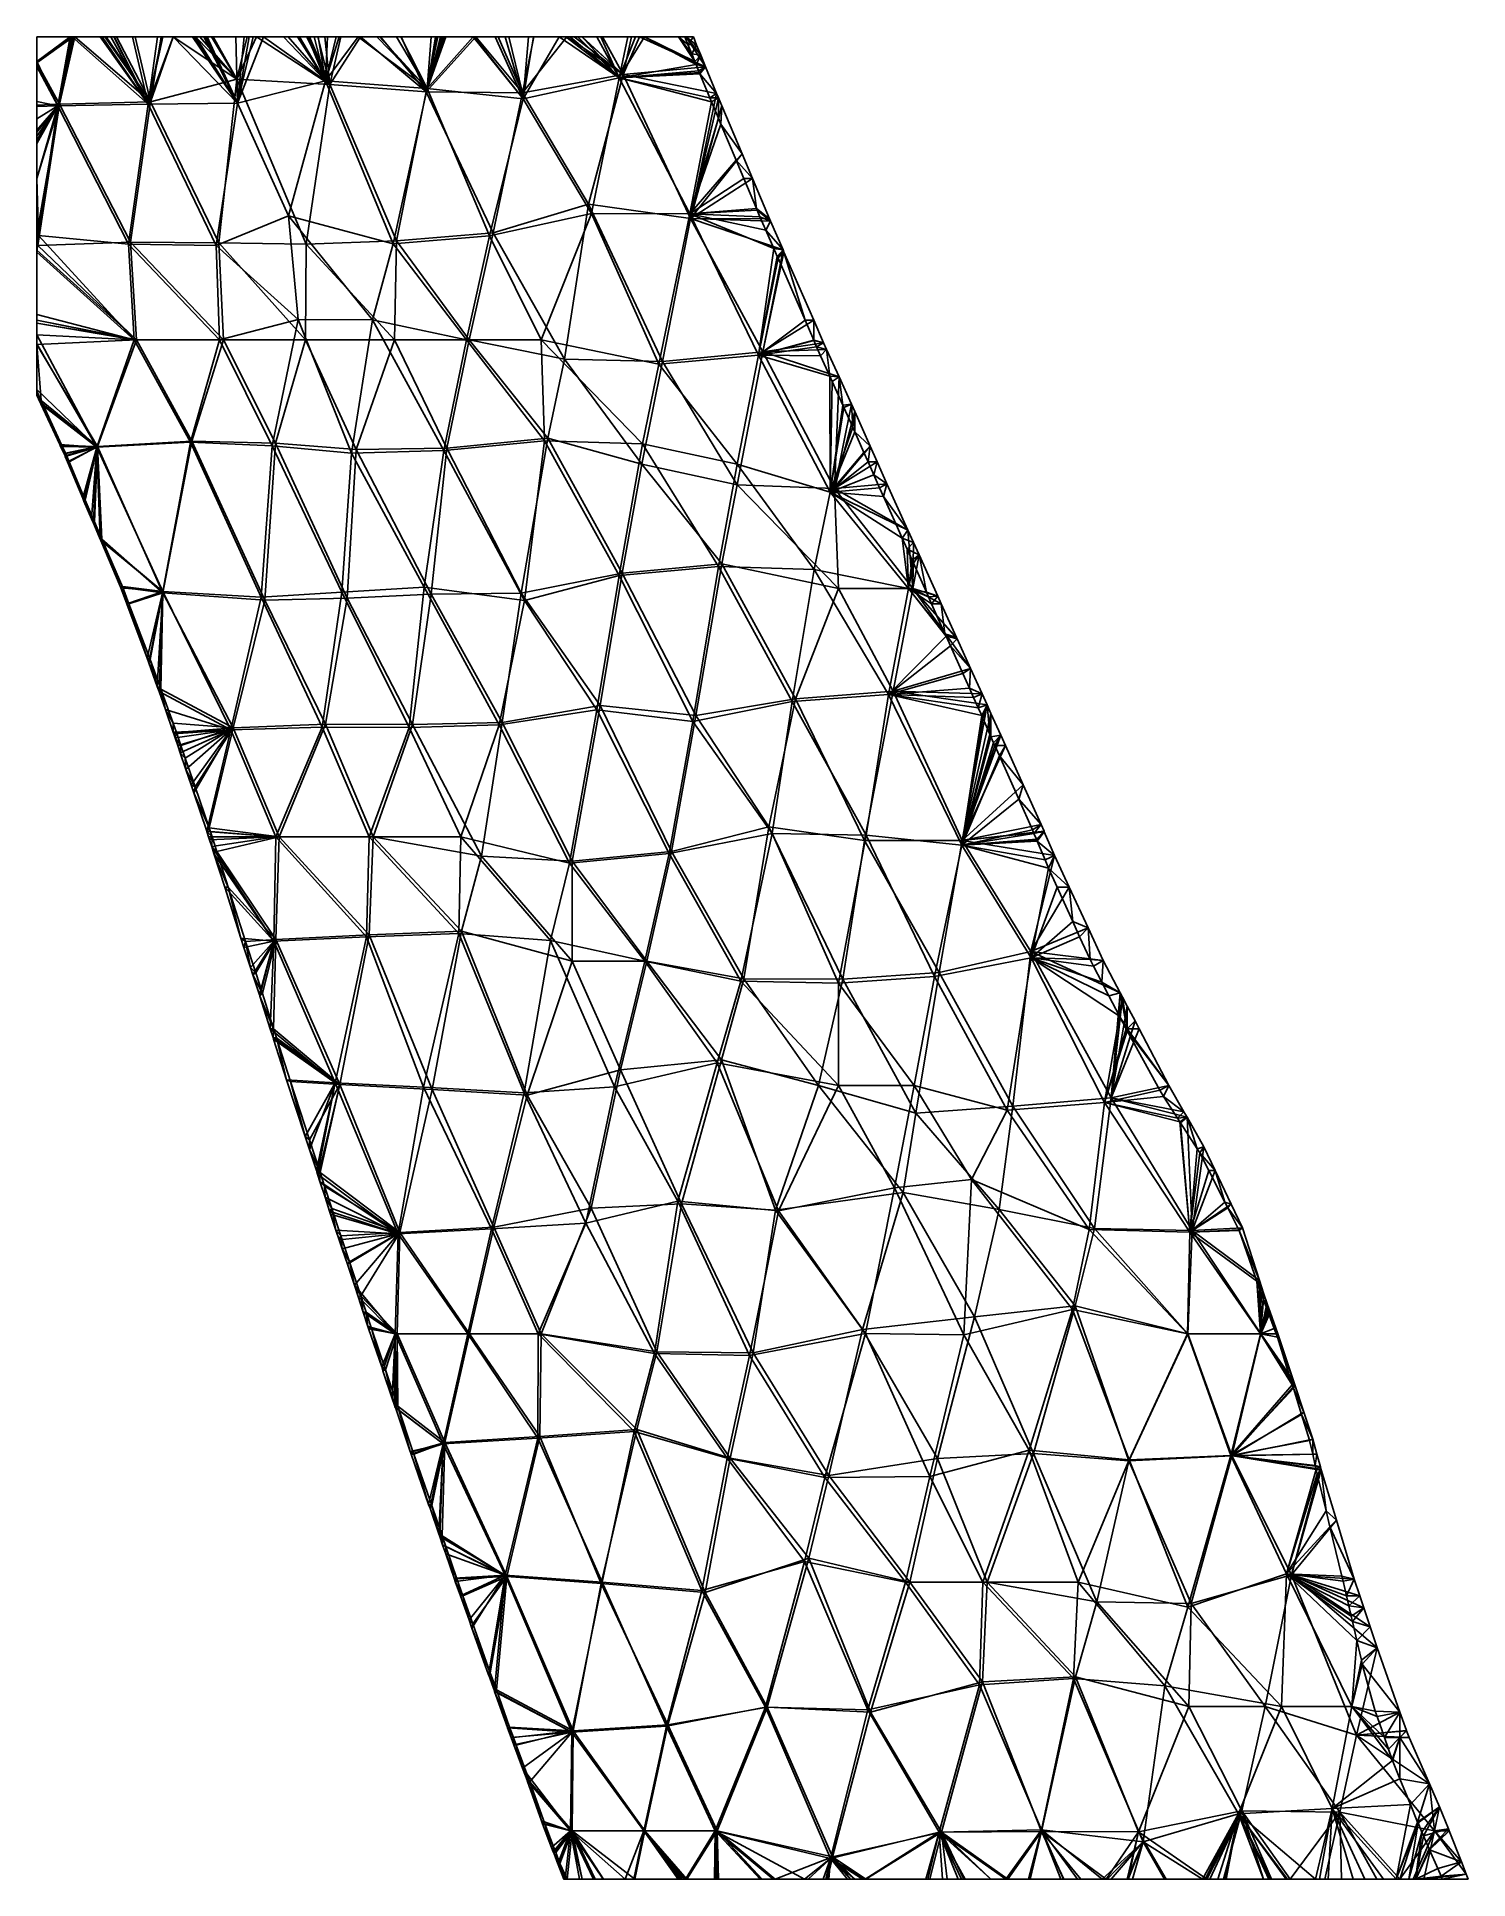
# Model space of a CAD drawing. Extents: x 373697 to 374005, y 6959904 to 6960301.
import ezdxf

# ---------------------------------------------------------------- set-up
doc = ezdxf.new("R2010")
doc.units = 0
doc.layers.add('Falla_Este', color=7, linetype='CONTINUOUS')

msp = doc.modelspace()

# ---------------------------------------------------------------- linework, layer by layer
at = {"layer": 'Falla_Este'}
for points in [[(373696.93, 6960300.54, 58.65), (373696.93, 6960295.25, 55.69), (373696.93, 6960300.54, 57.58)], [(373696.93, 6960295.25, 55.69), (373696.93, 6960294.94, 54.48), (373696.93, 6960300.54, 57.58)], [(373704.12, 6960300.54, 67.99), (373696.93, 6960300.54, 58.65), (373704.76, 6960300.54, 67.64)], [(373696.93, 6960300.54, 58.65), (373696.93, 6960300.54, 57.58), (373704.76, 6960300.54, 67.64)], [(373696.93, 6960294.94, 54.48), (373704.76, 6960300.54, 67.64), (373696.93, 6960300.54, 57.58)], [(373696.93, 6960294.94, 54.48), (373701.83, 6960286.06, 55.87), (373704.76, 6960300.54, 67.64)], [(373696.93, 6960300.54, 58.65), (373704.12, 6960300.54, 67.99), (373696.93, 6960295.25, 55.69)], [(373704.12, 6960300.54, 67.99), (373701.41, 6960285.71, 56.19), (373696.93, 6960295.25, 55.69)], [(373704.27, 6960300.54, 68.2), (373701.41, 6960285.71, 56.19), (373704.12, 6960300.54, 67.99)], [(373704.56, 6960300.54, 68.58), (373701.41, 6960285.71, 56.19), (373704.27, 6960300.54, 68.2)], [(373720.86, 6960286.08, 82.58), (373701.41, 6960285.71, 56.19), (373704.56, 6960300.54, 68.58)], [(373704.76, 6960300.54, 67.64), (373701.83, 6960286.06, 55.87), (373705.07, 6960300.54, 68.05)], [(373701.83, 6960286.06, 55.87), (373721.42, 6960286.57, 82.15), (373705.07, 6960300.54, 68.05)], [(373704.27, 6960300.54, 68.2), (373704.12, 6960300.54, 67.99), (373704.76, 6960300.54, 67.64)], [(373704.56, 6960300.54, 68.58), (373704.27, 6960300.54, 68.2), (373705.07, 6960300.54, 68.05)], [(373704.27, 6960300.54, 68.2), (373704.76, 6960300.54, 67.64), (373705.07, 6960300.54, 68.05)], [(373710.54, 6960300.54, 76.64), (373704.56, 6960300.54, 68.58), (373705.07, 6960300.54, 68.05)], [(373720.86, 6960286.08, 82.58), (373704.56, 6960300.54, 68.58), (373710.54, 6960300.54, 76.64)], [(373705.07, 6960300.54, 68.05), (373711.54, 6960300.54, 76.64), (373710.54, 6960300.54, 76.64)], [(373705.07, 6960300.54, 68.05), (373721.42, 6960286.57, 82.15), (373711.54, 6960300.54, 76.64)], [(373711.54, 6960300.54, 76.64), (373710.79, 6960300.54, 76.98), (373710.54, 6960300.54, 76.64)], [(373720.86, 6960286.08, 82.58), (373710.54, 6960300.54, 76.64), (373710.79, 6960300.54, 76.98)], [(373711.81, 6960300.54, 77), (373710.79, 6960300.54, 76.98), (373711.54, 6960300.54, 76.64)], [(373710.98, 6960300.54, 77.23), (373710.79, 6960300.54, 76.98), (373711.81, 6960300.54, 77)], [(373720.86, 6960286.08, 82.58), (373710.79, 6960300.54, 76.98), (373710.98, 6960300.54, 77.23)], [(373710.98, 6960300.54, 77.23), (373711.81, 6960300.54, 77), (373712.86, 6960300.54, 79.77)], [(373712.86, 6960300.54, 79.77), (373720.86, 6960286.08, 82.58), (373710.98, 6960300.54, 77.23)], [(373711.54, 6960300.54, 76.64), (373721.42, 6960286.57, 82.15), (373711.81, 6960300.54, 77)], [(373712.86, 6960300.54, 79.77), (373711.81, 6960300.54, 77), (373714.07, 6960300.54, 80)], [(373721.42, 6960286.57, 82.15), (373714.07, 6960300.54, 80), (373711.81, 6960300.54, 77)], [(373713.49, 6960300.54, 80.61), (373712.86, 6960300.54, 79.77), (373714.07, 6960300.54, 80)], [(373720.86, 6960286.08, 82.58), (373712.86, 6960300.54, 79.77), (373713.49, 6960300.54, 80.61)], [(373713.6, 6960300.54, 80.76), (373713.49, 6960300.54, 80.61), (373714.07, 6960300.54, 80)], [(373713.6, 6960300.54, 80.76), (373720.86, 6960286.08, 82.58), (373713.49, 6960300.54, 80.61)], [(373717.5, 6960300.54, 85.9), (373713.6, 6960300.54, 80.76), (373718.1, 6960300.54, 85.25)], [(373714.07, 6960300.54, 80), (373718.1, 6960300.54, 85.25), (373713.6, 6960300.54, 80.76)], [(373717.5, 6960300.54, 85.9), (373720.86, 6960286.08, 82.58), (373713.6, 6960300.54, 80.76)], [(373714.07, 6960300.54, 80), (373721.42, 6960286.57, 82.15), (373718.1, 6960300.54, 85.25)], [(373722.89, 6960300.54, 93.01), (373717.5, 6960300.54, 85.9), (373723.7, 6960300.54, 92.56)], [(373718.1, 6960300.54, 85.25), (373723.7, 6960300.54, 92.56), (373717.5, 6960300.54, 85.9)], [(373722.89, 6960300.54, 93.01), (373720.86, 6960286.08, 82.58), (373717.5, 6960300.54, 85.9)], [(373718.1, 6960300.54, 85.25), (373721.42, 6960286.57, 82.15), (373723.7, 6960300.54, 92.56)], [(373720.86, 6960286.08, 82.58), (373722.89, 6960300.54, 93.01), (373723.82, 6960300.54, 94.25)], [(373724.04, 6960300.54, 94.54), (373720.86, 6960286.08, 82.58), (373723.82, 6960300.54, 94.25)], [(373726.26, 6960300.54, 97.59), (373720.86, 6960286.08, 82.58), (373724.04, 6960300.54, 94.54)], [(373740.09, 6960286.31, 109.07), (373720.86, 6960286.08, 82.58), (373726.26, 6960300.54, 97.59)], [(373723.7, 6960300.54, 92.56), (373721.42, 6960286.57, 82.15), (373726.26, 6960300.54, 96.01)], [(373726.26, 6960300.54, 96.01), (373721.42, 6960286.57, 82.15), (373739.99, 6960291.44, 109.76)], [(373723.82, 6960300.54, 94.25), (373722.89, 6960300.54, 93.01), (373723.7, 6960300.54, 92.56)], [(373724.04, 6960300.54, 94.54), (373723.82, 6960300.54, 94.25), (373723.7, 6960300.54, 92.56)], [(373724.04, 6960300.54, 94.54), (373723.7, 6960300.54, 92.56), (373726.26, 6960300.54, 96.01)], [(373726.26, 6960300.54, 97.59), (373724.04, 6960300.54, 94.54), (373726.26, 6960300.54, 96.01)], [(373730.39, 6960300.54, 103.25), (373726.26, 6960300.54, 97.59), (373731.09, 6960300.54, 102.52)], [(373726.26, 6960300.54, 97.59), (373726.26, 6960300.54, 96.01), (373731.09, 6960300.54, 102.52)], [(373726.26, 6960300.54, 96.01), (373739.99, 6960291.44, 109.76), (373731.09, 6960300.54, 102.52)], [(373740.09, 6960286.31, 109.07), (373726.26, 6960300.54, 97.59), (373730.39, 6960300.54, 103.25)], [(373730.68, 6960300.54, 103.66), (373730.39, 6960300.54, 103.25), (373731.09, 6960300.54, 102.52)], [(373730.68, 6960300.54, 103.66), (373740.09, 6960286.31, 109.07), (373730.39, 6960300.54, 103.25)], [(373731.14, 6960300.54, 104.29), (373730.68, 6960300.54, 103.66), (373731.98, 6960300.54, 103.72)], [(373730.68, 6960300.54, 103.66), (373731.09, 6960300.54, 102.52), (373731.98, 6960300.54, 103.72)], [(373731.14, 6960300.54, 104.29), (373740.09, 6960286.31, 109.07), (373730.68, 6960300.54, 103.66)], [(373731.09, 6960300.54, 102.52), (373739.99, 6960291.44, 109.76), (373731.98, 6960300.54, 103.72)], [(373732.87, 6960300.54, 106.66), (373731.14, 6960300.54, 104.29), (373731.98, 6960300.54, 103.72)], [(373740.09, 6960286.31, 109.07), (373731.14, 6960300.54, 104.29), (373732.87, 6960300.54, 106.66)], [(373732.87, 6960300.54, 106.66), (373731.98, 6960300.54, 103.72), (373734.48, 6960300.54, 107.11)], [(373739.99, 6960291.44, 109.76), (373734.48, 6960300.54, 107.11), (373731.98, 6960300.54, 103.72)], [(373733.28, 6960300.54, 107.18), (373732.87, 6960300.54, 106.66), (373734.48, 6960300.54, 107.11)], [(373733.28, 6960300.54, 107.18), (373740.09, 6960286.31, 109.07), (373732.87, 6960300.54, 106.66)], [(373733.61, 6960300.54, 107.62), (373733.28, 6960300.54, 107.18), (373734.48, 6960300.54, 107.11)], [(373733.61, 6960300.54, 107.62), (373740.09, 6960286.31, 109.07), (373733.28, 6960300.54, 107.18)], [(373734.48, 6960300.54, 107.11), (373734.88, 6960300.54, 107.62), (373733.61, 6960300.54, 107.62)], [(373734.88, 6960300.54, 107.62), (373739.75, 6960300.54, 115.59), (373733.61, 6960300.54, 107.62)], [(373739.75, 6960300.54, 115.59), (373740.09, 6960286.31, 109.07), (373733.61, 6960300.54, 107.62)], [(373734.48, 6960300.54, 107.11), (373739.99, 6960291.44, 109.76), (373734.88, 6960300.54, 107.62)], [(373739.75, 6960300.54, 115.59), (373734.88, 6960300.54, 107.62), (373742.16, 6960300.54, 117.01)], [(373734.88, 6960300.54, 107.62), (373739.99, 6960291.44, 109.76), (373742.16, 6960300.54, 117.01)], [(373741.52, 6960300.54, 117.87), (373739.75, 6960300.54, 115.59), (373742.16, 6960300.54, 117.01)], [(373741.52, 6960300.54, 117.87), (373740.09, 6960286.31, 109.07), (373739.75, 6960300.54, 115.59)], [(373742.16, 6960300.54, 117.01), (373739.99, 6960291.44, 109.76), (373744.19, 6960300.54, 119.66)], [(373744.19, 6960300.54, 119.66), (373739.99, 6960291.44, 109.76), (373760.01, 6960290.31, 135.34)], [(373740.09, 6960286.31, 109.07), (373741.52, 6960300.54, 117.87), (373742.62, 6960300.54, 119.3)], [(373743.47, 6960300.54, 120.42), (373740.09, 6960286.31, 109.07), (373742.62, 6960300.54, 119.3)], [(373745.7, 6960300.54, 123.35), (373740.09, 6960286.31, 109.07), (373743.47, 6960300.54, 120.42)], [(373759.02, 6960291.11, 136.25), (373740.09, 6960286.31, 109.07), (373745.7, 6960300.54, 123.35)], [(373742.62, 6960300.54, 119.3), (373741.52, 6960300.54, 117.87), (373742.16, 6960300.54, 117.01)], [(373742.62, 6960300.54, 119.3), (373742.16, 6960300.54, 117.01), (373744.19, 6960300.54, 119.66)], [(373743.47, 6960300.54, 120.42), (373742.62, 6960300.54, 119.3), (373744.19, 6960300.54, 119.66)], [(373745.7, 6960300.54, 123.35), (373743.47, 6960300.54, 120.42), (373744.19, 6960300.54, 119.66)], [(373745.7, 6960300.54, 123.35), (373744.19, 6960300.54, 119.66), (373751.01, 6960300.54, 128.56)], [(373744.19, 6960300.54, 119.66), (373760.01, 6960290.31, 135.34), (373751.01, 6960300.54, 128.56)], [(373749.99, 6960300.54, 128.98), (373745.7, 6960300.54, 123.35), (373751.01, 6960300.54, 128.56)], [(373759.02, 6960291.11, 136.25), (373745.7, 6960300.54, 123.35), (373749.99, 6960300.54, 128.98)], [(373753.01, 6960300.54, 132.94), (373749.99, 6960300.54, 128.98), (373751.01, 6960300.54, 128.56)], [(373759.02, 6960291.11, 136.25), (373749.99, 6960300.54, 128.98), (373753.01, 6960300.54, 132.94)], [(373753.01, 6960300.54, 132.94), (373751.01, 6960300.54, 128.56), (373755.04, 6960300.54, 133.82)], [(373751.01, 6960300.54, 128.56), (373760.01, 6960290.31, 135.34), (373755.04, 6960300.54, 133.82)], [(373753.48, 6960300.54, 133.56), (373753.01, 6960300.54, 132.94), (373755.04, 6960300.54, 133.82)], [(373759.02, 6960291.11, 136.25), (373753.01, 6960300.54, 132.94), (373753.48, 6960300.54, 133.56)], [(373755.27, 6960300.54, 135.81), (373753.48, 6960300.54, 133.56), (373755.04, 6960300.54, 133.82)], [(373755.27, 6960300.54, 135.81), (373759.02, 6960291.11, 136.25), (373753.48, 6960300.54, 133.56)], [(373755.27, 6960300.54, 135.81), (373755.04, 6960300.54, 133.82), (373755.59, 6960300.54, 134.51)], [(373760.01, 6960290.31, 135.34), (373755.59, 6960300.54, 134.51), (373755.04, 6960300.54, 133.82)], [(373755.59, 6960300.54, 136.21), (373755.27, 6960300.54, 135.81), (373755.59, 6960300.54, 134.51)], [(373755.59, 6960300.54, 136.21), (373759.02, 6960291.11, 136.25), (373755.27, 6960300.54, 135.81)], [(373756.62, 6960300.54, 137.5), (373755.59, 6960300.54, 136.21), (373757.37, 6960300.54, 136.72)], [(373755.59, 6960300.54, 136.21), (373755.59, 6960300.54, 134.51), (373757.37, 6960300.54, 136.72)], [(373760.01, 6960290.31, 135.34), (373757.37, 6960300.54, 136.72), (373755.59, 6960300.54, 134.51)], [(373756.62, 6960300.54, 137.5), (373759.02, 6960291.11, 136.25), (373755.59, 6960300.54, 136.21)], [(373757.37, 6960300.54, 136.72), (373757.48, 6960300.54, 138.59), (373756.62, 6960300.54, 137.5)], [(373757.48, 6960300.54, 138.59), (373759.02, 6960291.11, 136.25), (373756.62, 6960300.54, 137.5)], [(373758.87, 6960300.54, 138.59), (373757.48, 6960300.54, 138.59), (373757.37, 6960300.54, 136.72)], [(373760.01, 6960290.31, 135.34), (373758.87, 6960300.54, 138.59), (373757.37, 6960300.54, 136.72)], [(373758.87, 6960300.54, 138.59), (373759.45, 6960300.54, 141.07), (373757.48, 6960300.54, 138.59)], [(373759.45, 6960300.54, 141.07), (373759.02, 6960291.11, 136.25), (373757.48, 6960300.54, 138.59)], [(373762.36, 6960300.54, 142.93), (373759.45, 6960300.54, 141.07), (373758.87, 6960300.54, 138.59)], [(373760.01, 6960290.31, 135.34), (373762.36, 6960300.54, 142.93), (373758.87, 6960300.54, 138.59)], [(373761.37, 6960300.54, 143.48), (373759.02, 6960291.11, 136.25), (373759.45, 6960300.54, 141.07)], [(373762.01, 6960300.54, 144.27), (373759.02, 6960291.11, 136.25), (373761.37, 6960300.54, 143.48)], [(373766.05, 6960300.54, 149.23), (373759.02, 6960291.11, 136.25), (373762.01, 6960300.54, 144.27)], [(373780.92, 6960289.42, 162.39), (373759.02, 6960291.11, 136.25), (373766.05, 6960300.54, 149.23)], [(373761.37, 6960300.54, 143.48), (373759.45, 6960300.54, 141.07), (373762.36, 6960300.54, 142.93)], [(373760.01, 6960290.31, 135.34), (373766.61, 6960300.54, 148.16), (373762.36, 6960300.54, 142.93)], [(373760.01, 6960290.31, 135.34), (373780.73, 6960288.7, 160.08), (373766.61, 6960300.54, 148.16)], [(373762.01, 6960300.54, 144.27), (373761.37, 6960300.54, 143.48), (373762.36, 6960300.54, 142.93)], [(373766.05, 6960300.54, 149.23), (373762.01, 6960300.54, 144.27), (373766.61, 6960300.54, 148.16)], [(373762.01, 6960300.54, 144.27), (373762.36, 6960300.54, 142.93), (373766.61, 6960300.54, 148.16)], [(373770.12, 6960300.54, 154.23), (373766.05, 6960300.54, 149.23), (373770.89, 6960300.54, 153.41)], [(373766.05, 6960300.54, 149.23), (373766.61, 6960300.54, 148.16), (373770.89, 6960300.54, 153.41)], [(373780.92, 6960289.42, 162.39), (373766.05, 6960300.54, 149.23), (373770.12, 6960300.54, 154.23)], [(373766.61, 6960300.54, 148.16), (373780.73, 6960288.7, 160.08), (373770.89, 6960300.54, 153.41)], [(373770.66, 6960300.54, 154.89), (373770.12, 6960300.54, 154.23), (373770.89, 6960300.54, 153.41)], [(373780.92, 6960289.42, 162.39), (373770.12, 6960300.54, 154.23), (373770.66, 6960300.54, 154.89)], [(373770.89, 6960300.54, 153.41), (373775.33, 6960300.54, 158.88), (373770.66, 6960300.54, 154.89)], [(373774.34, 6960300.54, 159.42), (373770.66, 6960300.54, 154.89), (373775.33, 6960300.54, 158.88)], [(373774.34, 6960300.54, 159.42), (373780.92, 6960289.42, 162.39), (373770.66, 6960300.54, 154.89)], [(373770.89, 6960300.54, 153.41), (373780.73, 6960288.7, 160.08), (373775.33, 6960300.54, 158.88)], [(373775.25, 6960300.54, 160.54), (373774.34, 6960300.54, 159.42), (373775.33, 6960300.54, 158.88)], [(373775.25, 6960300.54, 160.54), (373780.92, 6960289.42, 162.39), (373774.34, 6960300.54, 159.42)], [(373775.33, 6960300.54, 158.88), (373783.19, 6960300.54, 168.32), (373775.25, 6960300.54, 160.54)], [(373781.76, 6960300.54, 168.38), (373775.25, 6960300.54, 160.54), (373783.19, 6960300.54, 168.32)], [(373781.76, 6960300.54, 168.38), (373780.92, 6960289.42, 162.39), (373775.25, 6960300.54, 160.54)], [(373780.73, 6960288.7, 160.08), (373783.19, 6960300.54, 168.32), (373775.33, 6960300.54, 158.88)], [(373784.26, 6960300.54, 169.57), (373780.73, 6960288.7, 160.08), (373784.57, 6960300.54, 169.94)], [(373783.19, 6960300.54, 168.32), (373780.73, 6960288.7, 160.08), (373784.26, 6960300.54, 169.57)], [(373784.57, 6960300.54, 169.94), (373780.73, 6960288.7, 160.08), (373784.92, 6960300.54, 170.35)], [(373784.92, 6960300.54, 170.35), (373780.73, 6960288.7, 160.08), (373791.41, 6960300.54, 177.94)], [(373791.41, 6960300.54, 177.94), (373780.73, 6960288.7, 160.08), (373801.41, 6960288.48, 184.19)], [(373782.74, 6960300.54, 169.57), (373780.92, 6960289.42, 162.39), (373781.76, 6960300.54, 168.38)], [(373782.97, 6960300.54, 169.84), (373780.92, 6960289.42, 162.39), (373782.74, 6960300.54, 169.57)], [(373783.03, 6960300.54, 169.92), (373780.92, 6960289.42, 162.39), (373782.97, 6960300.54, 169.84)], [(373783.77, 6960300.54, 170.78), (373780.92, 6960289.42, 162.39), (373783.03, 6960300.54, 169.92)], [(373784.11, 6960300.54, 171.18), (373780.92, 6960289.42, 162.39), (373783.77, 6960300.54, 170.78)], [(373784.92, 6960300.54, 172.14), (373780.92, 6960289.42, 162.39), (373784.11, 6960300.54, 171.18)], [(373790.82, 6960300.54, 179.05), (373780.92, 6960289.42, 162.39), (373784.92, 6960300.54, 172.14)], [(373801.56, 6960287.21, 185.59), (373780.92, 6960289.42, 162.39), (373790.82, 6960300.54, 179.05)], [(373782.74, 6960300.54, 169.57), (373781.76, 6960300.54, 168.38), (373783.19, 6960300.54, 168.32)], [(373783.19, 6960300.54, 168.32), (373784.26, 6960300.54, 169.57), (373782.74, 6960300.54, 169.57)], [(373784.26, 6960300.54, 169.57), (373782.97, 6960300.54, 169.84), (373782.74, 6960300.54, 169.57)], [(373784.26, 6960300.54, 169.57), (373783.03, 6960300.54, 169.92), (373782.97, 6960300.54, 169.84)], [(373784.57, 6960300.54, 169.94), (373783.03, 6960300.54, 169.92), (373784.26, 6960300.54, 169.57)], [(373783.77, 6960300.54, 170.78), (373783.03, 6960300.54, 169.92), (373784.57, 6960300.54, 169.94)], [(373784.11, 6960300.54, 171.18), (373783.77, 6960300.54, 170.78), (373784.92, 6960300.54, 170.35)], [(373783.77, 6960300.54, 170.78), (373784.57, 6960300.54, 169.94), (373784.92, 6960300.54, 170.35)], [(373784.92, 6960300.54, 172.14), (373784.11, 6960300.54, 171.18), (373784.92, 6960300.54, 170.35)], [(373790.82, 6960300.54, 179.05), (373784.92, 6960300.54, 172.14), (373791.41, 6960300.54, 177.94)], [(373784.92, 6960300.54, 172.14), (373784.92, 6960300.54, 170.35), (373791.41, 6960300.54, 177.94)], [(373791.02, 6960300.54, 179.29), (373790.82, 6960300.54, 179.05), (373791.41, 6960300.54, 177.94)], [(373791.02, 6960300.54, 179.29), (373801.56, 6960287.21, 185.59), (373790.82, 6960300.54, 179.05)], [(373795.53, 6960300.54, 184.57), (373791.02, 6960300.54, 179.29), (373796.21, 6960300.54, 183.56)], [(373791.02, 6960300.54, 179.29), (373791.41, 6960300.54, 177.94), (373796.21, 6960300.54, 183.56)], [(373801.56, 6960287.21, 185.59), (373791.02, 6960300.54, 179.29), (373795.53, 6960300.54, 184.57)], [(373801.41, 6960288.48, 184.19), (373796.21, 6960300.54, 183.56), (373791.41, 6960300.54, 177.94)], [(373795.53, 6960300.54, 184.58), (373795.53, 6960300.54, 184.57), (373796.21, 6960300.54, 183.56)], [(373797.67, 6960300.54, 187.08), (373795.53, 6960300.54, 184.58), (373798.49, 6960300.54, 186.21)], [(373795.53, 6960300.54, 184.58), (373796.21, 6960300.54, 183.56), (373798.49, 6960300.54, 186.21)], [(373795.53, 6960300.54, 184.58), (373801.56, 6960287.21, 185.59), (373795.53, 6960300.54, 184.57)], [(373797.67, 6960300.54, 187.08), (373801.56, 6960287.21, 185.59), (373795.53, 6960300.54, 184.58)], [(373801.41, 6960288.48, 184.19), (373798.49, 6960300.54, 186.21), (373796.21, 6960300.54, 183.56)], [(373802.72, 6960300.54, 192.97), (373797.67, 6960300.54, 187.08), (373798.49, 6960300.54, 186.21)], [(373802.72, 6960300.54, 192.97), (373801.56, 6960287.21, 185.59), (373797.67, 6960300.54, 187.08)], [(373802.72, 6960300.54, 192.97), (373798.49, 6960300.54, 186.21), (373803.88, 6960300.54, 192.48)], [(373801.41, 6960288.48, 184.19), (373803.88, 6960300.54, 192.48), (373798.49, 6960300.54, 186.21)], [(373801.41, 6960288.48, 184.19), (373823.13, 6960292.45, 210.73), (373810.96, 6960300.54, 200.54)], [(373801.41, 6960288.48, 184.19), (373810.96, 6960300.54, 200.54), (373803.88, 6960300.54, 192.48)], [(373801.56, 6960287.21, 185.59), (373802.72, 6960300.54, 192.97), (373803.82, 6960300.54, 194.26)], [(373809.3, 6960300.54, 200.54), (373801.56, 6960287.21, 185.59), (373803.82, 6960300.54, 194.26)], [(373822.24, 6960291.73, 211.33), (373801.56, 6960287.21, 185.59), (373809.3, 6960300.54, 200.54)], [(373803.88, 6960300.54, 192.48), (373803.82, 6960300.54, 194.26), (373802.72, 6960300.54, 192.97)], [(373810.96, 6960300.54, 200.54), (373809.3, 6960300.54, 200.54), (373803.82, 6960300.54, 194.26)], [(373810.96, 6960300.54, 200.54), (373803.82, 6960300.54, 194.26), (373803.88, 6960300.54, 192.48)], [(373810.78, 6960300.54, 202.23), (373809.3, 6960300.54, 200.54), (373810.96, 6960300.54, 200.54)], [(373810.78, 6960300.54, 202.23), (373822.24, 6960291.73, 211.33), (373809.3, 6960300.54, 200.54)], [(373811.68, 6960300.54, 203.26), (373810.78, 6960300.54, 202.23), (373812.55, 6960300.54, 202.35)], [(373812.55, 6960300.54, 202.35), (373810.78, 6960300.54, 202.23), (373810.96, 6960300.54, 200.54)], [(373822.24, 6960291.73, 211.33), (373810.78, 6960300.54, 202.23), (373811.68, 6960300.54, 203.26)], [(373810.96, 6960300.54, 200.54), (373823.13, 6960292.45, 210.73), (373812.55, 6960300.54, 202.35)], [(373813.25, 6960300.54, 205.06), (373811.68, 6960300.54, 203.26), (373814.23, 6960300.54, 204.26)], [(373811.68, 6960300.54, 203.26), (373812.55, 6960300.54, 202.35), (373814.23, 6960300.54, 204.26)], [(373813.25, 6960300.54, 205.06), (373822.24, 6960291.73, 211.33), (373811.68, 6960300.54, 203.26)], [(373812.55, 6960300.54, 202.35), (373823.13, 6960292.45, 210.73), (373814.23, 6960300.54, 204.26)], [(373813.3, 6960300.54, 205.12), (373813.25, 6960300.54, 205.06), (373814.23, 6960300.54, 204.26)], [(373813.3, 6960300.54, 205.12), (373822.24, 6960291.73, 211.33), (373813.25, 6960300.54, 205.06)], [(373813.33, 6960300.54, 205.15), (373813.3, 6960300.54, 205.12), (373814.26, 6960300.54, 204.29)], [(373813.3, 6960300.54, 205.12), (373814.23, 6960300.54, 204.26), (373814.26, 6960300.54, 204.29)], [(373813.33, 6960300.54, 205.15), (373822.24, 6960291.73, 211.33), (373813.3, 6960300.54, 205.12)], [(373814.26, 6960300.54, 206.21), (373813.33, 6960300.54, 205.15), (373814.26, 6960300.54, 204.29)], [(373814.26, 6960300.54, 206.21), (373822.24, 6960291.73, 211.33), (373813.33, 6960300.54, 205.15)], [(373814.23, 6960300.54, 204.26), (373823.13, 6960292.45, 210.73), (373814.26, 6960300.54, 204.29)], [(373817.41, 6960300.54, 209.83), (373814.26, 6960300.54, 206.21), (373818.64, 6960300.54, 209.28)], [(373814.26, 6960300.54, 206.21), (373814.26, 6960300.54, 204.29), (373818.64, 6960300.54, 209.28)], [(373814.26, 6960300.54, 204.29), (373823.13, 6960292.45, 210.73), (373818.64, 6960300.54, 209.28)], [(373817.41, 6960300.54, 209.83), (373822.24, 6960291.73, 211.33), (373814.26, 6960300.54, 206.21)], [(373818.32, 6960300.54, 210.87), (373817.41, 6960300.54, 209.83), (373818.64, 6960300.54, 209.28)], [(373818.32, 6960300.54, 210.87), (373822.24, 6960291.73, 211.33), (373817.41, 6960300.54, 209.83)], [(373824.11, 6960300.54, 217.55), (373818.32, 6960300.54, 210.87), (373824.89, 6960300.54, 216.45)], [(373818.32, 6960300.54, 210.87), (373818.64, 6960300.54, 209.28), (373824.89, 6960300.54, 216.45)], [(373824.11, 6960300.54, 217.55), (373822.24, 6960291.73, 211.33), (373818.32, 6960300.54, 210.87)], [(373818.64, 6960300.54, 209.28), (373823.13, 6960292.45, 210.73), (373824.89, 6960300.54, 216.45)], [(373822.24, 6960291.73, 211.33), (373824.11, 6960300.54, 217.55), (373824.13, 6960300.54, 217.56)], [(373825.73, 6960300.54, 219.4), (373822.24, 6960291.73, 211.33), (373824.13, 6960300.54, 217.56)], [(373822.24, 6960291.73, 211.33), (373825.73, 6960300.54, 219.4), (373827.66, 6960300.54, 221.59)], [(373838.79, 6960294.59, 231.52), (373822.24, 6960291.73, 211.33), (373827.66, 6960300.54, 221.59)], [(373824.89, 6960300.54, 216.45), (373823.13, 6960292.45, 210.73), (373826.64, 6960300.54, 218.43)], [(373826.64, 6960300.54, 218.43), (373823.13, 6960292.45, 210.73), (373840.83, 6960294.07, 231.52)], [(373824.13, 6960300.54, 217.56), (373824.11, 6960300.54, 217.55), (373824.89, 6960300.54, 216.45)], [(373824.89, 6960300.54, 216.45), (373826.64, 6960300.54, 218.43), (373824.13, 6960300.54, 217.56)], [(373825.73, 6960300.54, 219.4), (373824.13, 6960300.54, 217.56), (373826.64, 6960300.54, 218.43)], [(373827.66, 6960300.54, 221.59), (373825.73, 6960300.54, 219.4), (373826.64, 6960300.54, 218.43)], [(373827.66, 6960300.54, 221.59), (373826.64, 6960300.54, 218.43), (373836.68, 6960300.54, 229.8)], [(373826.64, 6960300.54, 218.43), (373840.83, 6960294.07, 231.52), (373836.68, 6960300.54, 229.8)], [(373834.98, 6960300.54, 229.93), (373827.66, 6960300.54, 221.59), (373836.68, 6960300.54, 229.8)], [(373838.79, 6960294.59, 231.52), (373827.66, 6960300.54, 221.59), (373838.51, 6960295.27, 231.52)], [(373838.51, 6960295.27, 231.52), (373827.66, 6960300.54, 221.59), (373834.98, 6960300.54, 229.93)], [(373836.68, 6960300.54, 229.8), (373836.37, 6960300.54, 231.52), (373834.98, 6960300.54, 229.93)], [(373837.03, 6960298.92, 231.52), (373834.98, 6960300.54, 229.93), (373836.37, 6960300.54, 231.52)], [(373838.51, 6960295.27, 231.52), (373834.98, 6960300.54, 229.93), (373837.85, 6960296.91, 231.52)], [(373837.85, 6960296.91, 231.52), (373834.98, 6960300.54, 229.93), (373837.03, 6960298.92, 231.52)], [(373838.2, 6960300.54, 231.52), (373836.37, 6960300.54, 231.52), (373836.68, 6960300.54, 229.8)], [(373838.2, 6960300.54, 231.52), (373837.03, 6960298.92, 231.52), (373836.37, 6960300.54, 231.52)], [(373836.68, 6960300.54, 229.8), (373839.8, 6960296.6, 231.52), (373838.91, 6960298.79, 231.52)], [(373836.68, 6960300.54, 229.8), (373840.83, 6960294.07, 231.52), (373839.8, 6960296.6, 231.52)], [(373836.68, 6960300.54, 229.8), (373838.91, 6960298.79, 231.52), (373838.2, 6960300.54, 231.52)], [(373838.91, 6960298.79, 231.52), (373837.03, 6960298.92, 231.52), (373838.2, 6960300.54, 231.52)], [(373837.85, 6960296.91, 231.52), (373837.03, 6960298.92, 231.52), (373838.91, 6960298.79, 231.52)], [(373839.8, 6960296.6, 231.52), (373837.85, 6960296.91, 231.52), (373838.91, 6960298.79, 231.52)], [(373696.93, 6960295.25, 55.69), (373696.93, 6960295.14, 55.63), (373696.93, 6960294.94, 54.48)], [(373696.93, 6960295.25, 55.69), (373701.41, 6960285.71, 56.19), (373696.93, 6960295.14, 55.63)], [(373696.93, 6960294.83, 54.42), (373696.93, 6960295.14, 55.63), (373696.93, 6960294.45, 55.24)], [(373696.93, 6960295.14, 55.63), (373696.93, 6960294.83, 54.42), (373696.93, 6960294.94, 54.48)], [(373696.93, 6960295.14, 55.63), (373701.41, 6960285.71, 56.19), (373696.93, 6960294.45, 55.24)], [(373701.83, 6960286.06, 55.87), (373696.93, 6960294.94, 54.48), (373696.93, 6960294.83, 54.42)], [(373696.93, 6960294.83, 54.42), (373696.93, 6960294.13, 55.07), (373696.93, 6960286.61, 50.92)], [(373696.93, 6960294.83, 54.42), (373696.93, 6960294.45, 55.24), (373696.93, 6960294.13, 55.07)], [(373696.93, 6960294.83, 54.42), (373696.93, 6960286.61, 50.92), (373696.93, 6960285.84, 49.51)], [(373701.83, 6960286.06, 55.87), (373696.93, 6960294.83, 54.42), (373696.93, 6960285.84, 49.51)], [(373701.41, 6960285.71, 56.19), (373696.93, 6960294.13, 55.07), (373696.93, 6960294.45, 55.24)], [(373701.41, 6960285.71, 56.19), (373696.93, 6960286.61, 50.92), (373696.93, 6960294.13, 55.07)], [(373839.33, 6960293.26, 231.52), (373822.24, 6960291.73, 211.33), (373838.79, 6960294.59, 231.52)], [(373839.49, 6960292.86, 231.52), (373822.24, 6960291.73, 211.33), (373839.33, 6960293.26, 231.52)], [(373823.13, 6960292.45, 210.73), (373843.21, 6960288.33, 231.52), (373840.83, 6960294.07, 231.52)], [(373838.51, 6960295.27, 231.52), (373837.85, 6960296.91, 231.52), (373839.8, 6960296.6, 231.52)], [(373838.79, 6960294.59, 231.52), (373838.51, 6960295.27, 231.52), (373839.8, 6960296.6, 231.52)], [(373838.79, 6960294.59, 231.52), (373839.8, 6960296.6, 231.52), (373840.83, 6960294.07, 231.52)], [(373839.33, 6960293.26, 231.52), (373838.79, 6960294.59, 231.52), (373840.83, 6960294.07, 231.52)], [(373839.49, 6960292.86, 231.52), (373839.33, 6960293.26, 231.52), (373840.83, 6960294.07, 231.52)], [(373839.61, 6960292.58, 231.52), (373839.49, 6960292.86, 231.52), (373840.83, 6960294.07, 231.52)], [(373840.83, 6960294.07, 231.52), (373843.21, 6960288.33, 231.52), (373839.61, 6960292.58, 231.52)], [(373721.42, 6960286.57, 82.15), (373736.12, 6960256.24, 85.45), (373739.99, 6960291.44, 109.76)], [(373739.99, 6960291.44, 109.76), (373736.12, 6960256.24, 85.45), (373754.86, 6960255.97, 112.25)], [(373739.99, 6960291.44, 109.76), (373754.86, 6960255.97, 112.25), (373760.01, 6960290.31, 135.34)], [(373759.02, 6960291.11, 136.25), (373751.05, 6960262.05, 111.99), (373740.09, 6960286.31, 109.07)], [(373773.57, 6960256, 138.71), (373751.05, 6960262.05, 111.99), (373759.02, 6960291.11, 136.25)], [(373760.01, 6960290.31, 135.34), (373754.86, 6960255.97, 112.25), (373774.35, 6960256.65, 138.17)], [(373780.92, 6960289.42, 162.39), (373773.57, 6960256, 138.71), (373759.02, 6960291.11, 136.25)], [(373760.01, 6960290.31, 135.34), (373774.35, 6960256.65, 138.17), (373780.73, 6960288.7, 160.08)], [(373780.92, 6960289.42, 162.39), (373794.36, 6960257.74, 163.97), (373773.57, 6960256, 138.71)], [(373794.36, 6960257.74, 163.97), (373780.92, 6960289.42, 162.39), (373801.56, 6960287.21, 185.59)], [(373801.41, 6960288.48, 184.19), (373815.66, 6960264.52, 189.4), (373823.13, 6960292.45, 210.73)], [(373822.24, 6960291.73, 211.33), (373816.27, 6960262.57, 190.99), (373801.56, 6960287.21, 185.59)], [(373823.13, 6960292.45, 210.73), (373815.66, 6960264.52, 189.4), (373837.61, 6960261.44, 212.52)], [(373837.42, 6960262.45, 214.75), (373816.27, 6960262.57, 190.99), (373822.24, 6960291.73, 211.33)], [(373839.61, 6960292.58, 231.52), (373822.24, 6960291.73, 211.33), (373839.49, 6960292.86, 231.52)], [(373841.76, 6960287.41, 231.52), (373822.24, 6960291.73, 211.33), (373839.61, 6960292.58, 231.52)], [(373842.11, 6960286.57, 231.52), (373822.24, 6960291.73, 211.33), (373841.76, 6960287.41, 231.52)], [(373842.12, 6960286.54, 231.52), (373822.24, 6960291.73, 211.33), (373842.11, 6960286.57, 231.52)], [(373842.12, 6960286.54, 231.52), (373837.42, 6960262.45, 214.75), (373822.24, 6960291.73, 211.33)], [(373837.61, 6960261.44, 212.52), (373843.21, 6960288.33, 231.52), (373823.13, 6960292.45, 210.73)], [(373841.76, 6960287.41, 231.52), (373839.61, 6960292.58, 231.52), (373843.21, 6960288.33, 231.52)], [(373696.93, 6960286.61, 50.92), (373696.93, 6960285.53, 50.33), (373696.93, 6960285.84, 49.51)], [(373701.41, 6960285.71, 56.19), (373696.93, 6960285.53, 50.33), (373696.93, 6960286.61, 50.92)], [(373696.93, 6960279.16, 45.66), (373701.83, 6960286.06, 55.87), (373696.93, 6960280.05, 46.17)], [(373696.93, 6960258.14, 33.56), (373701.83, 6960286.06, 55.87), (373696.93, 6960270.06, 40.42)], [(373697.12, 6960255.65, 32.37), (373701.83, 6960286.06, 55.87), (373696.93, 6960258.14, 33.56)], [(373696.93, 6960270.06, 40.42), (373701.83, 6960286.06, 55.87), (373696.93, 6960279.16, 45.66)], [(373701.83, 6960286.06, 55.87), (373696.93, 6960285.84, 49.51), (373696.93, 6960280.05, 46.17)], [(373696.93, 6960285.84, 49.51), (373696.93, 6960282.92, 48.8), (373696.93, 6960280.05, 46.17)], [(373696.93, 6960285.84, 49.51), (373696.93, 6960285.53, 50.33), (373696.93, 6960282.92, 48.8)], [(373696.93, 6960280.45, 47.35), (373701.41, 6960285.71, 56.19), (373696.93, 6960278.29, 46.08)], [(373701.41, 6960285.71, 56.19), (373697.3, 6960257.8, 34.55), (373696.93, 6960270.06, 41.25)], [(373701.41, 6960285.71, 56.19), (373696.93, 6960277.58, 45.66), (373696.93, 6960278.29, 46.08)], [(373696.93, 6960277.58, 45.66), (373701.41, 6960285.71, 56.19), (373696.93, 6960270.06, 41.25)], [(373701.41, 6960285.71, 56.19), (373696.93, 6960280.45, 47.35), (373696.93, 6960282.92, 48.8)], [(373701.41, 6960285.71, 56.19), (373696.93, 6960282.92, 48.8), (373696.93, 6960285.53, 50.33)], [(373701.83, 6960286.06, 55.87), (373697.12, 6960255.65, 32.37), (373717.05, 6960256.34, 58.6)], [(373716.63, 6960255.97, 58.96), (373697.3, 6960257.8, 34.55), (373701.41, 6960285.71, 56.19)], [(373720.86, 6960286.08, 82.58), (373716.63, 6960255.97, 58.96), (373701.41, 6960285.71, 56.19)], [(373701.83, 6960286.06, 55.87), (373717.05, 6960256.34, 58.6), (373721.42, 6960286.57, 82.15)], [(373720.86, 6960286.08, 82.58), (373735.51, 6960255.65, 86), (373716.63, 6960255.97, 58.96)], [(373717.05, 6960256.34, 58.6), (373736.12, 6960256.24, 85.45), (373721.42, 6960286.57, 82.15)], [(373740.09, 6960286.31, 109.07), (373735.51, 6960255.65, 86), (373720.86, 6960286.08, 82.58)], [(373751.05, 6960262.05, 111.99), (373735.51, 6960255.65, 86), (373740.09, 6960286.31, 109.07)], [(373774.35, 6960256.65, 138.17), (373795.12, 6960258.35, 163.45), (373780.73, 6960288.7, 160.08)], [(373780.73, 6960288.7, 160.08), (373795.12, 6960258.35, 163.45), (373801.41, 6960288.48, 184.19)], [(373816.27, 6960262.57, 190.99), (373794.36, 6960257.74, 163.97), (373801.56, 6960287.21, 185.59)], [(373795.12, 6960258.35, 163.45), (373815.66, 6960264.52, 189.4), (373801.41, 6960288.48, 184.19)], [(373837.42, 6960262.45, 214.75), (373842.12, 6960286.54, 231.52), (373843.59, 6960283.07, 231.52)], [(373843.21, 6960288.33, 231.52), (373837.61, 6960261.44, 212.52), (373843.59, 6960287.44, 231.52)], [(373843.59, 6960287.44, 231.52), (373837.61, 6960261.44, 212.52), (373844.33, 6960285.68, 231.52)], [(373837.61, 6960261.44, 212.52), (373848.69, 6960275.36, 231.52), (373844.33, 6960285.68, 231.52)], [(373843.21, 6960288.33, 231.52), (373843.59, 6960287.44, 231.52), (373841.76, 6960287.41, 231.52)], [(373842.11, 6960286.57, 231.52), (373841.76, 6960287.41, 231.52), (373843.59, 6960287.44, 231.52)], [(373842.12, 6960286.54, 231.52), (373842.11, 6960286.57, 231.52), (373843.59, 6960287.44, 231.52)], [(373843.59, 6960283.07, 231.52), (373842.12, 6960286.54, 231.52), (373843.59, 6960287.44, 231.52)], [(373843.59, 6960283.07, 231.52), (373843.59, 6960287.44, 231.52), (373844.33, 6960285.68, 231.52)], [(373844.14, 6960281.75, 231.52), (373843.59, 6960283.07, 231.52), (373844.33, 6960285.68, 231.52)], [(373844.14, 6960281.75, 231.52), (373844.33, 6960285.68, 231.52), (373848.69, 6960275.36, 231.52)], [(373696.93, 6960280.05, 46.17), (373696.93, 6960282.92, 48.8), (373696.93, 6960280.45, 47.35)], [(373837.42, 6960262.45, 214.75), (373843.59, 6960283.07, 231.52), (373844.14, 6960281.75, 231.52)], [(373837.42, 6960262.45, 214.75), (373844.14, 6960281.75, 231.52), (373847.4, 6960274.02, 231.52)], [(373847.4, 6960274.02, 231.52), (373844.14, 6960281.75, 231.52), (373848.69, 6960275.36, 231.52)], [(373696.93, 6960280.05, 46.17), (373696.93, 6960280.45, 47.35), (373696.93, 6960278.29, 46.08)], [(373696.93, 6960279.16, 45.66), (373696.93, 6960280.05, 46.17), (373696.93, 6960278.29, 46.08)], [(373696.93, 6960278.29, 46.08), (373696.93, 6960277.58, 45.66), (373696.93, 6960279.16, 45.66)], [(373696.93, 6960277.58, 45.66), (373696.93, 6960270.06, 40.42), (373696.93, 6960279.16, 45.66)], [(373696.93, 6960270.06, 40.42), (373696.93, 6960277.58, 45.66), (373696.93, 6960270.06, 41.25)], [(373837.42, 6960262.45, 214.75), (373847.4, 6960274.02, 231.52), (373849.07, 6960270.06, 231.52)], [(373837.61, 6960261.44, 212.52), (373850.93, 6960270.06, 231.52), (373848.69, 6960275.36, 231.52)], [(373848.69, 6960275.36, 231.52), (373850.93, 6960270.06, 231.52), (373847.4, 6960274.02, 231.52)], [(373849.07, 6960270.06, 231.52), (373847.4, 6960274.02, 231.52), (373850.93, 6960270.06, 231.52)], [(373696.93, 6960270.06, 40.42), (373696.93, 6960270.06, 41.25), (373696.93, 6960259.78, 35.23)], [(373696.93, 6960270.06, 40.42), (373696.93, 6960259.78, 35.23), (373696.93, 6960258.14, 33.56)], [(373696.93, 6960270.06, 41.25), (373697.3, 6960257.8, 34.55), (373696.93, 6960259.78, 35.23)], [(373851.79, 6960263.61, 231.52), (373837.42, 6960262.45, 214.75), (373849.07, 6960270.06, 231.52)], [(373837.61, 6960261.44, 212.52), (373854.59, 6960261.41, 231.52), (373850.93, 6960270.06, 231.52)], [(373850.93, 6960270.06, 231.52), (373851.79, 6960263.61, 231.52), (373849.07, 6960270.06, 231.52)], [(373854.59, 6960261.41, 231.52), (373851.79, 6960263.61, 231.52), (373850.93, 6960270.06, 231.52)], [(373751.05, 6960262.05, 111.99), (373753.14, 6960239.74, 103.46), (373735.51, 6960255.65, 86)], [(373751.05, 6960262.05, 111.99), (373769.15, 6960239.69, 126.05), (373753.14, 6960239.74, 103.46)], [(373751.05, 6960262.05, 111.99), (373773.57, 6960256, 138.71), (373769.15, 6960239.69, 126.05)], [(373816.27, 6960262.57, 190.99), (373805.45, 6960235.33, 166.04), (373794.36, 6960257.74, 163.97)], [(373795.12, 6960258.35, 163.45), (373810.5, 6960231.18, 168), (373815.66, 6960264.52, 189.4)], [(373816.27, 6960262.57, 190.99), (373830.78, 6960230.09, 191.54), (373805.45, 6960235.33, 166.04)], [(373810.5, 6960231.18, 168), (373831.57, 6960230.71, 191), (373815.66, 6960264.52, 189.4)], [(373815.66, 6960264.52, 189.4), (373831.57, 6960230.71, 191), (373837.61, 6960261.44, 212.52)], [(373837.42, 6960262.45, 214.75), (373830.78, 6960230.09, 191.54), (373816.27, 6960262.57, 190.99)], [(373837.42, 6960262.45, 214.75), (373852.24, 6960232.08, 216.59), (373830.78, 6960230.09, 191.54)], [(373851.94, 6960263.25, 231.52), (373837.42, 6960262.45, 214.75), (373851.79, 6960263.61, 231.52)], [(373837.42, 6960262.45, 214.75), (373851.94, 6960263.25, 231.52), (373852.54, 6960261.82, 231.52)], [(373853.78, 6960258.98, 231.52), (373837.42, 6960262.45, 214.75), (373852.54, 6960261.82, 231.52)], [(373855.51, 6960255, 231.52), (373837.42, 6960262.45, 214.75), (373853.78, 6960258.98, 231.52)], [(373855.51, 6960255, 231.52), (373852.24, 6960232.08, 216.59), (373837.42, 6960262.45, 214.75)], [(373854.59, 6960261.41, 231.52), (373851.94, 6960263.25, 231.52), (373851.79, 6960263.61, 231.52)], [(373852.54, 6960261.82, 231.52), (373851.94, 6960263.25, 231.52), (373854.8, 6960260.92, 231.52)], [(373851.94, 6960263.25, 231.52), (373854.59, 6960261.41, 231.52), (373854.8, 6960260.92, 231.52)], [(373853.78, 6960258.98, 231.52), (373852.54, 6960261.82, 231.52), (373854.8, 6960260.92, 231.52)], [(373696.93, 6960259.78, 35.23), (373696.93, 6960258.44, 34.44), (373696.93, 6960258.14, 33.56)], [(373696.93, 6960259.78, 35.23), (373697.3, 6960257.8, 34.55), (373696.93, 6960258.44, 34.44)], [(373696.93, 6960258.44, 34.44), (373696.93, 6960257.88, 34.13), (373696.93, 6960258.14, 33.56)], [(373697.3, 6960257.8, 34.55), (373696.93, 6960257.88, 34.13), (373696.93, 6960258.44, 34.44)], [(373696.93, 6960258.14, 33.56), (373696.93, 6960257.56, 33.94), (373696.93, 6960256.02, 32.34)], [(373696.93, 6960257.88, 34.13), (373696.93, 6960257.56, 33.94), (373696.93, 6960258.14, 33.56)], [(373697.12, 6960255.65, 32.37), (373696.93, 6960258.14, 33.56), (373696.93, 6960256.02, 32.34)], [(373696.93, 6960257.88, 34.13), (373697.3, 6960257.8, 34.55), (373696.93, 6960257.56, 33.94)], [(373697.3, 6960257.8, 34.55), (373696.93, 6960255.86, 32.96), (373696.93, 6960257.56, 33.94)], [(373696.93, 6960255.51, 32.76), (373696.93, 6960255.86, 32.96), (373697.3, 6960257.8, 34.55)], [(373696.93, 6960254.19, 32), (373696.93, 6960255.2, 32.58), (373697.3, 6960257.8, 34.55)], [(373696.93, 6960255.2, 32.58), (373696.93, 6960255.51, 32.76), (373697.3, 6960257.8, 34.55)], [(373696.93, 6960254.19, 32), (373697.3, 6960257.8, 34.55), (373717.85, 6960235.33, 47.56)], [(373716.63, 6960255.97, 58.96), (373717.85, 6960235.33, 47.56), (373697.3, 6960257.8, 34.55)], [(373794.36, 6960257.74, 163.97), (373789.36, 6960235.33, 148.23), (373773.57, 6960256, 138.71)], [(373774.35, 6960256.65, 138.17), (373789.96, 6960235.33, 147.37), (373795.12, 6960258.35, 163.45)], [(373794.36, 6960257.74, 163.97), (373805.45, 6960235.33, 166.04), (373789.36, 6960235.33, 148.23)], [(373789.96, 6960235.33, 147.37), (373810.5, 6960231.18, 168), (373795.12, 6960258.35, 163.45)], [(373831.57, 6960230.71, 191), (373853.14, 6960232.79, 215.97), (373837.61, 6960261.44, 212.52)], [(373854.8, 6960260.92, 231.52), (373837.61, 6960261.44, 212.52), (373857.5, 6960254.7, 231.52)], [(373837.61, 6960261.44, 212.52), (373853.14, 6960232.79, 215.97), (373857.5, 6960254.7, 231.52)], [(373837.61, 6960261.44, 212.52), (373854.8, 6960260.92, 231.52), (373854.59, 6960261.41, 231.52)], [(373857.5, 6960254.7, 231.52), (373853.78, 6960258.98, 231.52), (373854.8, 6960260.92, 231.52)], [(373857.5, 6960254.7, 231.52), (373855.51, 6960255, 231.52), (373853.78, 6960258.98, 231.52)], [(373696.93, 6960256.02, 32.34), (373696.93, 6960257.56, 33.94), (373696.93, 6960255.86, 32.96)], [(373696.93, 6960255.86, 32.96), (373696.93, 6960255.51, 32.76), (373696.93, 6960256.02, 32.34)], [(373696.93, 6960256.02, 32.34), (373696.93, 6960255.51, 32.76), (373696.93, 6960255.7, 32.16)], [(373697.12, 6960255.65, 32.37), (373696.93, 6960256.02, 32.34), (373696.93, 6960255.7, 32.16)], [(373696.93, 6960255.7, 32.16), (373696.93, 6960255.2, 32.58), (373696.93, 6960254.66, 31.57)], [(373696.93, 6960255.51, 32.76), (373696.93, 6960255.2, 32.58), (373696.93, 6960255.7, 32.16)], [(373696.93, 6960254.66, 31.57), (373697.12, 6960255.65, 32.37), (373696.93, 6960255.7, 32.16)], [(373697.12, 6960255.65, 32.37), (373696.93, 6960254.66, 31.57), (373718.35, 6960235.33, 47.37)], [(373696.93, 6960254.66, 31.57), (373696.93, 6960255.2, 32.58), (373696.93, 6960254.19, 32)], [(373696.93, 6960254.66, 31.57), (373696.93, 6960254.19, 32), (373696.93, 6960240.83, 24.31)], [(373696.93, 6960254.66, 31.57), (373696.93, 6960240.83, 24.31), (373696.93, 6960239.57, 23.04)], [(373696.93, 6960239.57, 23.04), (373718.35, 6960235.33, 47.37), (373696.93, 6960254.66, 31.57)], [(373696.93, 6960240.83, 24.31), (373696.93, 6960254.19, 32), (373717.85, 6960235.33, 47.56)], [(373697.12, 6960255.65, 32.37), (373718.35, 6960235.33, 47.37), (373717.05, 6960256.34, 58.6)], [(373735.51, 6960255.65, 86), (373736.23, 6960235.33, 74.21), (373716.63, 6960255.97, 58.96)], [(373736.23, 6960235.33, 74.21), (373717.85, 6960235.33, 47.56), (373716.63, 6960255.97, 58.96)], [(373717.05, 6960256.34, 58.6), (373737.11, 6960235.33, 73.85), (373736.12, 6960256.24, 85.45)], [(373717.05, 6960256.34, 58.6), (373718.35, 6960235.33, 47.37), (373737.11, 6960235.33, 73.85)], [(373753.14, 6960239.74, 103.46), (373736.23, 6960235.33, 74.21), (373735.51, 6960255.65, 86)], [(373736.12, 6960256.24, 85.45), (373754.73, 6960235.33, 101.17), (373754.86, 6960255.97, 112.25)], [(373736.12, 6960256.24, 85.45), (373737.11, 6960235.33, 73.85), (373754.73, 6960235.33, 101.17)], [(373754.86, 6960255.97, 112.25), (373754.73, 6960235.33, 101.17), (373773.9, 6960235.33, 128.28)], [(373754.86, 6960255.97, 112.25), (373773.9, 6960235.33, 128.28), (373774.35, 6960256.65, 138.17)], [(373789.36, 6960235.33, 148.23), (373769.15, 6960239.69, 126.05), (373773.57, 6960256, 138.71)], [(373774.35, 6960256.65, 138.17), (373773.9, 6960235.33, 128.28), (373789.96, 6960235.33, 147.37)], [(373852.24, 6960232.08, 216.59), (373855.51, 6960255, 231.52), (373856.24, 6960253.32, 231.52)], [(373853.14, 6960232.79, 215.97), (373857.7, 6960254.24, 231.52), (373857.5, 6960254.7, 231.52)], [(373853.14, 6960232.79, 215.97), (373864.12, 6960239.57, 231.52), (373857.7, 6960254.24, 231.52)], [(373857.5, 6960254.7, 231.52), (373856.24, 6960253.32, 231.52), (373855.51, 6960255, 231.52)], [(373856.24, 6960253.32, 231.52), (373857.5, 6960254.7, 231.52), (373857.7, 6960254.24, 231.52)], [(373856.36, 6960253.03, 231.52), (373856.24, 6960253.32, 231.52), (373857.7, 6960254.24, 231.52)], [(373856.42, 6960252.9, 231.52), (373856.36, 6960253.03, 231.52), (373857.7, 6960254.24, 231.52)], [(373857.7, 6960254.24, 231.52), (373862.23, 6960239.57, 231.52), (373856.42, 6960252.9, 231.52)], [(373864.12, 6960239.57, 231.52), (373862.23, 6960239.57, 231.52), (373857.7, 6960254.24, 231.52)], [(373852.24, 6960232.08, 216.59), (373856.24, 6960253.32, 231.52), (373856.36, 6960253.03, 231.52)], [(373852.24, 6960232.08, 216.59), (373856.36, 6960253.03, 231.52), (373856.42, 6960252.9, 231.52)], [(373852.24, 6960232.08, 216.59), (373856.42, 6960252.9, 231.52), (373862.23, 6960239.57, 231.52)], [(373696.93, 6960239.57, 23.04), (373696.93, 6960240.83, 24.31), (373696.93, 6960239.57, 23.55)], [(373696.93, 6960240.83, 24.31), (373717.85, 6960235.33, 47.56), (373696.93, 6960239.57, 23.55)], [(373696.93, 6960239.57, 23.04), (373696.93, 6960239.57, 23.55), (373696.93, 6960238.92, 23.17)], [(373696.93, 6960239.57, 23.04), (373696.93, 6960238.92, 23.17), (373696.93, 6960238.91, 22.67)], [(373696.93, 6960239.57, 23.04), (373696.93, 6960238.91, 22.67), (373718.35, 6960235.33, 47.37)], [(373696.93, 6960239.57, 23.55), (373717.85, 6960235.33, 47.56), (373696.93, 6960238.92, 23.17)], [(373696.93, 6960238.92, 23.17), (373696.93, 6960236.4, 21.65), (373696.93, 6960238.91, 22.67)], [(373696.93, 6960238.92, 23.17), (373717.85, 6960235.33, 47.56), (373696.93, 6960236.4, 21.65)], [(373696.93, 6960236.4, 21.65), (373696.93, 6960234.39, 20.01), (373696.93, 6960238.91, 22.67)], [(373696.93, 6960238.91, 22.67), (373696.93, 6960234.39, 20.01), (373718.35, 6960235.33, 47.37)], [(373753.14, 6960239.74, 103.46), (373747.6, 6960212.53, 76.49), (373736.23, 6960235.33, 74.21)], [(373764.66, 6960210.95, 104.75), (373747.6, 6960212.53, 76.49), (373753.14, 6960239.74, 103.46)], [(373769.15, 6960239.69, 126.05), (373764.66, 6960210.95, 104.75), (373753.14, 6960239.74, 103.46)], [(373784.52, 6960211.54, 131.11), (373764.66, 6960210.95, 104.75), (373769.15, 6960239.69, 126.05)], [(373784.52, 6960211.54, 131.11), (373769.15, 6960239.69, 126.05), (373789.36, 6960235.33, 148.23)], [(373852.24, 6960232.08, 216.59), (373862.23, 6960239.57, 231.52), (373864.1, 6960235.27, 231.52)], [(373864.12, 6960239.57, 231.52), (373853.14, 6960232.79, 215.97), (373866.22, 6960234.74, 231.52)], [(373864.12, 6960239.57, 231.52), (373864.1, 6960235.27, 231.52), (373862.23, 6960239.57, 231.52)], [(373866.22, 6960234.74, 231.52), (373864.1, 6960235.27, 231.52), (373864.12, 6960239.57, 231.52)], [(373696.93, 6960236.4, 21.65), (373696.93, 6960234.52, 20.64), (373696.93, 6960234.39, 20.01)], [(373696.93, 6960236.4, 21.65), (373709.83, 6960212.24, 23.55), (373696.93, 6960234.52, 20.64)], [(373709.83, 6960212.24, 23.55), (373696.93, 6960236.4, 21.65), (373717.85, 6960235.33, 47.56)], [(373696.93, 6960234.39, 20.01), (373710, 6960212.38, 23.43), (373718.35, 6960235.33, 47.37)], [(373696.93, 6960234.39, 20.01), (373696.93, 6960234.52, 20.64), (373696.93, 6960224.65, 15.34)], [(373696.93, 6960234.52, 20.64), (373709.83, 6960212.24, 23.55), (373696.93, 6960224.65, 15.34)], [(373696.93, 6960224.65, 15.34), (373696.93, 6960224.33, 14.69), (373696.93, 6960234.39, 20.01)], [(373697.84, 6960222.33, 14.69), (373696.93, 6960234.39, 20.01), (373696.93, 6960224.33, 14.69)], [(373697.84, 6960222.33, 14.69), (373710, 6960212.38, 23.43), (373696.93, 6960234.39, 20.01)], [(373709.83, 6960212.24, 23.55), (373717.85, 6960235.33, 47.56), (373729.98, 6960213.35, 49.1)], [(373730.28, 6960213.56, 48.94), (373718.35, 6960235.33, 47.37), (373710, 6960212.38, 23.43)], [(373736.23, 6960235.33, 74.21), (373729.98, 6960213.35, 49.1), (373717.85, 6960235.33, 47.56)], [(373718.35, 6960235.33, 47.37), (373730.28, 6960213.56, 48.94), (373737.11, 6960235.33, 73.85)], [(373747.6, 6960212.53, 76.49), (373729.98, 6960213.35, 49.1), (373736.23, 6960235.33, 74.21)], [(373737.11, 6960235.33, 73.85), (373730.28, 6960213.56, 48.94), (373748.32, 6960213.1, 75.98)], [(373737.11, 6960235.33, 73.85), (373748.32, 6960213.1, 75.98), (373754.73, 6960235.33, 101.17)], [(373754.73, 6960235.33, 101.17), (373748.32, 6960213.1, 75.98), (373765.64, 6960211.79, 103.97)], [(373754.73, 6960235.33, 101.17), (373765.64, 6960211.79, 103.97), (373773.9, 6960235.33, 128.28)], [(373773.9, 6960235.33, 128.28), (373765.64, 6960211.79, 103.97), (373785.16, 6960212.08, 130.64)], [(373789.96, 6960235.33, 147.37), (373773.9, 6960235.33, 128.28), (373785.16, 6960212.08, 130.64)], [(373784.52, 6960211.54, 131.11), (373789.36, 6960235.33, 148.23), (373806.2, 6960213.66, 156.05)], [(373806.87, 6960214.19, 155.61), (373789.96, 6960235.33, 147.37), (373785.16, 6960212.08, 130.64)], [(373789.36, 6960235.33, 148.23), (373805.45, 6960235.33, 166.04), (373806.2, 6960213.66, 156.05)], [(373806.87, 6960214.19, 155.61), (373810.5, 6960231.18, 168), (373789.96, 6960235.33, 147.37)], [(373805.45, 6960235.33, 166.04), (373827.23, 6960213.01, 178.93), (373806.2, 6960213.66, 156.05)], [(373805.45, 6960235.33, 166.04), (373830.78, 6960230.09, 191.54), (373827.23, 6960213.01, 178.93)], [(373864.14, 6960235.18, 231.52), (373852.24, 6960232.08, 216.59), (373864.1, 6960235.27, 231.52)], [(373864.73, 6960233.87, 231.52), (373852.24, 6960232.08, 216.59), (373864.14, 6960235.18, 231.52)], [(373865.59, 6960231.95, 231.52), (373852.24, 6960232.08, 216.59), (373864.73, 6960233.87, 231.52)], [(373866.22, 6960234.74, 231.52), (373853.14, 6960232.79, 215.97), (373866.88, 6960233.29, 231.52)], [(373866.22, 6960234.74, 231.52), (373864.14, 6960235.18, 231.52), (373864.1, 6960235.27, 231.52)], [(373866.22, 6960234.74, 231.52), (373864.73, 6960233.87, 231.52), (373864.14, 6960235.18, 231.52)], [(373864.73, 6960233.87, 231.52), (373866.22, 6960234.74, 231.52), (373866.88, 6960233.29, 231.52)], [(373865.59, 6960231.95, 231.52), (373864.73, 6960233.87, 231.52), (373866.88, 6960233.29, 231.52)], [(373806.87, 6960214.19, 155.61), (373827.13, 6960208.6, 174.99), (373810.5, 6960231.18, 168)], [(373810.5, 6960231.18, 168), (373827.13, 6960208.6, 174.99), (373831.57, 6960230.71, 191)], [(373831.57, 6960230.71, 191), (373827.13, 6960208.6, 174.99), (373847.61, 6960204.15, 195.31)], [(373847.65, 6960208.6, 199.43), (373827.23, 6960213.01, 178.93), (373830.78, 6960230.09, 191.54)], [(373852.24, 6960232.08, 216.59), (373847.65, 6960208.6, 199.43), (373830.78, 6960230.09, 191.54)], [(373831.57, 6960230.71, 191), (373847.61, 6960204.15, 195.31), (373853.14, 6960232.79, 215.97)], [(373847.61, 6960204.15, 195.31), (373868.55, 6960203.36, 218.31), (373853.14, 6960232.79, 215.97)], [(373867.63, 6960202.61, 218.96), (373847.65, 6960208.6, 199.43), (373852.24, 6960232.08, 216.59)], [(373867.56, 6960227.57, 231.52), (373852.24, 6960232.08, 216.59), (373865.59, 6960231.95, 231.52)], [(373867.63, 6960202.61, 218.96), (373852.24, 6960232.08, 216.59), (373867.56, 6960227.57, 231.52)], [(373866.88, 6960233.29, 231.52), (373853.14, 6960232.79, 215.97), (373869.55, 6960227.39, 231.52)], [(373869.55, 6960227.39, 231.52), (373853.14, 6960232.79, 215.97), (373868.55, 6960203.36, 218.31)], [(373867.56, 6960227.57, 231.52), (373865.59, 6960231.95, 231.52), (373866.88, 6960233.29, 231.52)], [(373867.56, 6960227.57, 231.52), (373866.88, 6960233.29, 231.52), (373869.55, 6960227.39, 231.52)], [(373868.1, 6960226.37, 231.52), (373867.56, 6960227.57, 231.52), (373869.55, 6960227.39, 231.52)], [(373867.63, 6960202.61, 218.96), (373867.56, 6960227.57, 231.52), (373868.1, 6960226.37, 231.52)], [(373867.63, 6960202.61, 218.96), (373868.1, 6960226.37, 231.52), (373870.39, 6960221.31, 231.52)], [(373870.39, 6960221.31, 231.52), (373868.1, 6960226.37, 231.52), (373869.55, 6960227.39, 231.52)], [(373869.55, 6960227.39, 231.52), (373868.55, 6960203.36, 218.31), (373872.21, 6960221.51, 231.52)], [(373870.39, 6960221.31, 231.52), (373869.55, 6960227.39, 231.52), (373872.21, 6960221.51, 231.52)], [(373696.93, 6960224.65, 15.34), (373696.93, 6960223.44, 14.69), (373696.93, 6960224.33, 14.69)], [(373696.93, 6960223.44, 14.69), (373696.93, 6960224.65, 15.34), (373697.59, 6960222.02, 14.69)], [(373696.93, 6960224.65, 15.34), (373709.83, 6960212.24, 23.55), (373697.59, 6960222.02, 14.69)], [(373696.93, 6960224.33, 14.69), (373696.93, 6960223.44, 14.69), (373697.84, 6960222.33, 14.69)], [(373696.93, 6960223.44, 14.69), (373697.59, 6960222.02, 14.69), (373697.84, 6960222.33, 14.69)], [(373697.59, 6960222.02, 14.69), (373697.79, 6960221.58, 14.69), (373697.84, 6960222.33, 14.69)], [(373697.59, 6960222.02, 14.69), (373709.83, 6960212.24, 23.55), (373697.79, 6960221.58, 14.69)], [(373697.84, 6960222.33, 14.69), (373697.79, 6960221.58, 14.69), (373702.31, 6960212.6, 14.69)], [(373710, 6960212.38, 23.43), (373697.84, 6960222.33, 14.69), (373702.31, 6960212.6, 14.69)], [(373701.88, 6960212.82, 14.69), (373702.31, 6960212.6, 14.69), (373697.79, 6960221.58, 14.69)], [(373697.79, 6960221.58, 14.69), (373709.83, 6960212.24, 23.55), (373701.88, 6960212.82, 14.69)], [(373867.63, 6960202.61, 218.96), (373870.39, 6960221.31, 231.52), (373870.6, 6960220.81, 231.52)], [(373867.63, 6960202.61, 218.96), (373870.6, 6960220.81, 231.52), (373872.49, 6960216.54, 231.52)], [(373872.21, 6960221.51, 231.52), (373868.55, 6960203.36, 218.31), (373872.92, 6960219.91, 231.52)], [(373872.92, 6960219.91, 231.52), (373868.55, 6960203.36, 218.31), (373876.22, 6960212.5, 231.52)], [(373870.6, 6960220.81, 231.52), (373870.39, 6960221.31, 231.52), (373872.21, 6960221.51, 231.52)], [(373872.49, 6960216.54, 231.52), (373870.6, 6960220.81, 231.52), (373872.21, 6960221.51, 231.52)], [(373872.49, 6960216.54, 231.52), (373872.21, 6960221.51, 231.52), (373872.92, 6960219.91, 231.52)], [(373872.92, 6960215.57, 231.52), (373872.49, 6960216.54, 231.52), (373872.92, 6960219.91, 231.52)], [(373872.92, 6960215.57, 231.52), (373872.92, 6960219.91, 231.52), (373876.22, 6960212.5, 231.52)], [(373801.12, 6960180.82, 130.53), (373806.87, 6960214.19, 155.61), (373785.16, 6960212.08, 130.64)], [(373806.87, 6960214.19, 155.61), (373801.12, 6960180.82, 130.53), (373822.85, 6960185.13, 157.55)], [(373806.87, 6960214.19, 155.61), (373822.85, 6960185.13, 157.55), (373827.13, 6960208.6, 174.99)], [(373867.63, 6960202.61, 218.96), (373872.49, 6960216.54, 231.52), (373872.92, 6960215.57, 231.52)], [(373867.63, 6960202.61, 218.96), (373872.92, 6960215.57, 231.52), (373874.89, 6960211.12, 231.52)], [(373874.89, 6960211.12, 231.52), (373872.92, 6960215.57, 231.52), (373876.22, 6960212.5, 231.52)], [(373701.88, 6960212.82, 14.69), (373702.05, 6960212.43, 14.69), (373702.31, 6960212.6, 14.69)], [(373701.88, 6960212.82, 14.69), (373709.83, 6960212.24, 23.55), (373702.05, 6960212.43, 14.69)], [(373702.31, 6960212.6, 14.69), (373702.05, 6960212.43, 14.69), (373703.07, 6960210.95, 14.69)], [(373703.07, 6960210.95, 14.69), (373702.05, 6960212.43, 14.69), (373702.79, 6960210.86, 14.69)], [(373702.05, 6960212.43, 14.69), (373709.83, 6960212.24, 23.55), (373702.79, 6960210.86, 14.69)], [(373703.07, 6960210.95, 14.69), (373710, 6960212.38, 23.43), (373702.31, 6960212.6, 14.69)], [(373709.83, 6960212.24, 23.55), (373702.8, 6960210.84, 14.69), (373702.79, 6960210.86, 14.69)], [(373703.07, 6960210.95, 14.69), (373702.79, 6960210.86, 14.69), (373702.8, 6960210.84, 14.69)], [(373702.8, 6960210.84, 14.69), (373709.83, 6960212.24, 23.55), (373702.99, 6960210.39, 14.69)], [(373703.07, 6960210.95, 14.69), (373702.8, 6960210.84, 14.69), (373702.99, 6960210.39, 14.69)], [(373702.99, 6960210.39, 14.69), (373709.83, 6960212.24, 23.55), (373703.04, 6960210.27, 14.69)], [(373703.07, 6960210.95, 14.69), (373702.99, 6960210.39, 14.69), (373703.28, 6960210.45, 14.69)], [(373703.28, 6960210.45, 14.69), (373702.99, 6960210.39, 14.69), (373703.04, 6960210.27, 14.69)], [(373703.04, 6960210.27, 14.69), (373709.83, 6960212.24, 23.55), (373703.54, 6960209.08, 14.69)], [(373703.04, 6960210.27, 14.69), (373703.54, 6960209.08, 14.69), (373703.28, 6960210.45, 14.69)], [(373703.28, 6960210.45, 14.69), (373710, 6960212.38, 23.43), (373703.07, 6960210.95, 14.69)], [(373703.86, 6960209.08, 14.69), (373710, 6960212.38, 23.43), (373703.28, 6960210.45, 14.69)], [(373703.54, 6960209.08, 14.69), (373703.86, 6960209.08, 14.69), (373703.28, 6960210.45, 14.69)], [(373703.54, 6960209.08, 14.69), (373709.83, 6960212.24, 23.55), (373706.8, 6960201.27, 14.69)], [(373710, 6960212.38, 23.43), (373703.86, 6960209.08, 14.69), (373707.31, 6960200.87, 14.69)], [(373706.8, 6960201.27, 14.69), (373709.83, 6960212.24, 23.55), (373707.05, 6960200.67, 14.69)], [(373709.83, 6960212.24, 23.55), (373708.67, 6960196.87, 14.69), (373707.05, 6960200.67, 14.69)], [(373709.31, 6960196.2, 14.69), (373710, 6960212.38, 23.43), (373707.31, 6960200.87, 14.69)], [(373709.83, 6960212.24, 23.55), (373709.09, 6960195.89, 14.69), (373708.67, 6960196.87, 14.69)], [(373709.83, 6960212.24, 23.55), (373710.53, 6960192.49, 14.69), (373709.09, 6960195.89, 14.69)], [(373710.93, 6960192.44, 14.69), (373710, 6960212.38, 23.43), (373709.31, 6960196.2, 14.69)], [(373724.01, 6960181.21, 24.68), (373709.83, 6960212.24, 23.55), (373729.98, 6960213.35, 49.1)], [(373710.53, 6960192.49, 14.69), (373709.83, 6960212.24, 23.55), (373724.01, 6960181.21, 24.68)], [(373730.28, 6960213.56, 48.94), (373710, 6960212.38, 23.43), (373724.06, 6960180.95, 24.06)], [(373724.06, 6960180.95, 24.06), (373710, 6960212.38, 23.43), (373710.93, 6960192.44, 14.69)], [(373745.19, 6960180, 51.22), (373724.01, 6960181.21, 24.68), (373729.98, 6960213.35, 49.1)], [(373730.28, 6960213.56, 48.94), (373724.06, 6960180.95, 24.06), (373745.97, 6960179.35, 50.55)], [(373745.19, 6960180, 51.22), (373729.98, 6960213.35, 49.1), (373747.6, 6960212.53, 76.49)], [(373748.32, 6960213.1, 75.98), (373730.28, 6960213.56, 48.94), (373745.97, 6960179.35, 50.55)], [(373745.19, 6960180, 51.22), (373747.6, 6960212.53, 76.49), (373762.59, 6960181.05, 79.35)], [(373763.71, 6960179.79, 78.04), (373748.32, 6960213.1, 75.98), (373745.97, 6960179.35, 50.55)], [(373764.66, 6960210.95, 104.75), (373762.59, 6960181.05, 79.35), (373747.6, 6960212.53, 76.49)], [(373748.32, 6960213.1, 75.98), (373763.71, 6960179.79, 78.04), (373765.64, 6960211.79, 103.97)], [(373764.66, 6960210.95, 104.75), (373780.3, 6960182.14, 106.73), (373762.59, 6960181.05, 79.35)], [(373763.71, 6960179.79, 78.04), (373781.76, 6960180.63, 105.89), (373765.64, 6960211.79, 103.97)], [(373784.52, 6960211.54, 131.11), (373780.3, 6960182.14, 106.73), (373764.66, 6960210.95, 104.75)], [(373765.64, 6960211.79, 103.97), (373781.76, 6960180.63, 105.89), (373785.16, 6960212.08, 130.64)], [(373784.52, 6960211.54, 131.11), (373801.88, 6960179.31, 131.95), (373780.3, 6960182.14, 106.73)], [(373781.76, 6960180.63, 105.89), (373801.12, 6960180.82, 130.53), (373785.16, 6960212.08, 130.64)], [(373784.52, 6960211.54, 131.11), (373806.2, 6960213.66, 156.05), (373801.88, 6960179.31, 131.95)], [(373806.2, 6960213.66, 156.05), (373822.23, 6960184.65, 157.95), (373801.88, 6960179.31, 131.95)], [(373822.23, 6960184.65, 157.95), (373806.2, 6960213.66, 156.05), (373827.23, 6960213.01, 178.93)], [(373822.23, 6960184.65, 157.95), (373827.23, 6960213.01, 178.93), (373843.59, 6960186.58, 183.01)], [(373847.65, 6960208.6, 199.43), (373843.59, 6960186.58, 183.01), (373827.23, 6960213.01, 178.93)], [(373867.63, 6960202.61, 218.96), (373874.89, 6960211.12, 231.52), (373875.79, 6960209.08, 231.52)], [(373876.22, 6960212.5, 231.52), (373868.55, 6960203.36, 218.31), (373877.74, 6960209.08, 231.52)], [(373875.79, 6960209.08, 231.52), (373874.89, 6960211.12, 231.52), (373876.22, 6960212.5, 231.52)], [(373875.79, 6960209.08, 231.52), (373876.22, 6960212.5, 231.52), (373877.74, 6960209.08, 231.52)], [(373703.86, 6960209.08, 14.69), (373703.54, 6960209.08, 14.69), (373706.8, 6960201.27, 14.69)], [(373703.86, 6960209.08, 14.69), (373706.8, 6960201.27, 14.69), (373707.31, 6960200.87, 14.69)], [(373822.85, 6960185.13, 157.55), (373844.33, 6960187.14, 182.54), (373827.13, 6960208.6, 174.99)], [(373844.33, 6960187.14, 182.54), (373847.61, 6960204.15, 195.31), (373827.13, 6960208.6, 174.99)], [(373847.65, 6960208.6, 199.43), (373864.23, 6960185.92, 206.31), (373843.59, 6960186.58, 183.01)], [(373847.65, 6960208.6, 199.43), (373867.63, 6960202.61, 218.96), (373864.23, 6960185.92, 206.31)], [(373867.63, 6960202.61, 218.96), (373875.79, 6960209.08, 231.52), (373877.02, 6960206.29, 231.52)], [(373867.63, 6960202.61, 218.96), (373877.02, 6960206.29, 231.52), (373878.24, 6960203.52, 231.52)], [(373877.74, 6960209.08, 231.52), (373868.55, 6960203.36, 218.31), (373879.83, 6960204.38, 231.52)], [(373877.02, 6960206.29, 231.52), (373875.79, 6960209.08, 231.52), (373877.74, 6960209.08, 231.52)], [(373879.83, 6960204.38, 231.52), (373877.02, 6960206.29, 231.52), (373877.74, 6960209.08, 231.52)], [(373878.24, 6960203.52, 231.52), (373877.02, 6960206.29, 231.52), (373879.83, 6960204.38, 231.52)], [(373844.33, 6960187.14, 182.54), (373869.46, 6960181.87, 208.1), (373847.61, 6960204.15, 195.31)], [(373847.61, 6960204.15, 195.31), (373869.46, 6960181.87, 208.1), (373868.55, 6960203.36, 218.31)], [(373864.23, 6960185.92, 206.31), (373867.63, 6960202.61, 218.96), (373884.5, 6960181.87, 227.5)], [(373867.63, 6960202.61, 218.96), (373878.24, 6960203.52, 231.52), (373879.1, 6960201.64, 231.52)], [(373883.13, 6960192.71, 231.52), (373867.63, 6960202.61, 218.96), (373881.81, 6960195.64, 231.52)], [(373884.5, 6960181.87, 227.5), (373867.63, 6960202.61, 218.96), (373883.13, 6960192.71, 231.52)], [(373867.63, 6960202.61, 218.96), (373879.1, 6960201.64, 231.52), (373881.81, 6960195.64, 231.52)], [(373879.83, 6960204.38, 231.52), (373868.55, 6960203.36, 218.31), (373884.37, 6960194.43, 231.52)], [(373868.55, 6960203.36, 218.31), (373885.4, 6960181.87, 226.22), (373884.37, 6960194.43, 231.52)], [(373868.55, 6960203.36, 218.31), (373869.46, 6960181.87, 208.1), (373885.4, 6960181.87, 226.22)], [(373879.1, 6960201.64, 231.52), (373878.24, 6960203.52, 231.52), (373879.83, 6960204.38, 231.52)], [(373879.1, 6960201.64, 231.52), (373879.83, 6960204.38, 231.52), (373884.37, 6960194.43, 231.52)], [(373706.8, 6960201.27, 14.69), (373707.05, 6960200.67, 14.69), (373707.31, 6960200.87, 14.69)], [(373707.31, 6960200.87, 14.69), (373707.05, 6960200.67, 14.69), (373708.67, 6960196.87, 14.69)], [(373708.67, 6960196.87, 14.69), (373709.31, 6960196.2, 14.69), (373707.31, 6960200.87, 14.69)], [(373881.81, 6960195.64, 231.52), (373879.1, 6960201.64, 231.52), (373884.37, 6960194.43, 231.52)], [(373708.67, 6960196.87, 14.69), (373709.09, 6960195.89, 14.69), (373709.31, 6960196.2, 14.69)], [(373709.31, 6960196.2, 14.69), (373709.09, 6960195.89, 14.69), (373710.93, 6960192.44, 14.69)], [(373709.09, 6960195.89, 14.69), (373710.53, 6960192.49, 14.69), (373710.93, 6960192.44, 14.69)], [(373883.13, 6960192.71, 231.52), (373881.81, 6960195.64, 231.52), (373884.37, 6960194.43, 231.52)], [(373883.13, 6960192.71, 231.52), (373884.37, 6960194.43, 231.52), (373885.59, 6960191.76, 231.52)], [(373884.37, 6960194.43, 231.52), (373885.4, 6960181.87, 226.22), (373885.59, 6960191.76, 231.52)], [(373710.53, 6960192.49, 14.69), (373710.67, 6960192.18, 14.69), (373710.93, 6960192.44, 14.69)], [(373710.53, 6960192.49, 14.69), (373724.01, 6960181.21, 24.68), (373710.67, 6960192.18, 14.69)], [(373710.93, 6960192.44, 14.69), (373710.67, 6960192.18, 14.69), (373714.85, 6960182.34, 14.69)], [(373710.67, 6960192.18, 14.69), (373724.01, 6960181.21, 24.68), (373714.85, 6960182.34, 14.69)], [(373714.85, 6960182.34, 14.69), (373715.4, 6960182.05, 14.69), (373710.93, 6960192.44, 14.69)], [(373715.4, 6960182.05, 14.69), (373724.06, 6960180.95, 24.06), (373710.93, 6960192.44, 14.69)], [(373884.21, 6960190.32, 231.52), (373883.13, 6960192.71, 231.52), (373885.59, 6960191.76, 231.52)], [(373884.5, 6960181.87, 227.5), (373883.13, 6960192.71, 231.52), (373884.21, 6960190.32, 231.52)], [(373885.59, 6960191.76, 231.52), (373886.81, 6960189.11, 231.52), (373884.21, 6960190.32, 231.52)], [(373885.28, 6960187.95, 231.52), (373884.21, 6960190.32, 231.52), (373886.81, 6960189.11, 231.52)], [(373884.5, 6960181.87, 227.5), (373884.21, 6960190.32, 231.52), (373885.28, 6960187.95, 231.52)], [(373885.59, 6960191.76, 231.52), (373885.4, 6960181.87, 226.22), (373886.81, 6960189.11, 231.52)], [(373822.23, 6960184.65, 157.95), (373843.59, 6960186.58, 183.01), (373838.07, 6960153.25, 157.58)], [(373822.85, 6960185.13, 157.55), (373838.77, 6960154.57, 157.94), (373844.33, 6960187.14, 182.54)], [(373859.45, 6960157.54, 184.99), (373838.07, 6960153.25, 157.58), (373843.59, 6960186.58, 183.01)], [(373844.33, 6960187.14, 182.54), (373838.77, 6960154.57, 157.94), (373860.21, 6960158.12, 184.5)], [(373864.23, 6960185.92, 206.31), (373859.45, 6960157.54, 184.99), (373843.59, 6960186.58, 183.01)], [(373869.46, 6960181.87, 208.1), (373844.33, 6960187.14, 182.54), (373860.21, 6960158.12, 184.5)], [(373885.56, 6960187.34, 231.52), (373884.5, 6960181.87, 227.5), (373885.28, 6960187.95, 231.52)], [(373888.38, 6960181.04, 231.52), (373884.5, 6960181.87, 227.5), (373885.56, 6960187.34, 231.52)], [(373885.56, 6960187.34, 231.52), (373885.28, 6960187.95, 231.52), (373886.81, 6960189.11, 231.52)], [(373886.81, 6960189.11, 231.52), (373885.4, 6960181.87, 226.22), (373890.82, 6960180.23, 231.52)], [(373888.38, 6960181.04, 231.52), (373885.56, 6960187.34, 231.52), (373886.81, 6960189.11, 231.52)], [(373888.38, 6960181.04, 231.52), (373886.81, 6960189.11, 231.52), (373890.82, 6960180.23, 231.52)], [(373714.85, 6960182.34, 14.69), (373714.99, 6960181.97, 14.69), (373715.4, 6960182.05, 14.69)], [(373724.01, 6960181.21, 24.68), (373714.99, 6960181.97, 14.69), (373714.85, 6960182.34, 14.69)], [(373801.12, 6960180.82, 130.53), (373818.13, 6960156.68, 136), (373822.85, 6960185.13, 157.55)], [(373822.23, 6960184.65, 157.95), (373817.42, 6960155.78, 135.92), (373801.88, 6960179.31, 131.95)], [(373817.42, 6960155.78, 135.92), (373822.23, 6960184.65, 157.95), (373838.07, 6960153.25, 157.58)], [(373822.85, 6960185.13, 157.55), (373818.13, 6960156.68, 136), (373838.77, 6960154.57, 157.94)], [(373880.18, 6960159.02, 210.47), (373859.45, 6960157.54, 184.99), (373864.23, 6960185.92, 206.31)], [(373884.5, 6960181.87, 227.5), (373880.18, 6960159.02, 210.47), (373864.23, 6960185.92, 206.31)], [(373715.4, 6960182.05, 14.69), (373714.99, 6960181.97, 14.69), (373716.27, 6960178.59, 14.69)], [(373724.01, 6960181.21, 24.68), (373716.27, 6960178.59, 14.69), (373714.99, 6960181.97, 14.69)], [(373716.27, 6960178.59, 14.69), (373716.72, 6960178.59, 14.69), (373715.4, 6960182.05, 14.69)], [(373724.06, 6960180.95, 24.06), (373715.4, 6960182.05, 14.69), (373716.72, 6960178.59, 14.69)], [(373724.01, 6960181.21, 24.68), (373720.68, 6960166.86, 14.69), (373716.27, 6960178.59, 14.69)], [(373716.72, 6960178.59, 14.69), (373716.27, 6960178.59, 14.69), (373720.68, 6960166.86, 14.69)], [(373721.32, 6960166.55, 14.69), (373724.06, 6960180.95, 24.06), (373716.72, 6960178.59, 14.69)], [(373720.68, 6960166.86, 14.69), (373721.32, 6960166.55, 14.69), (373716.72, 6960178.59, 14.69)], [(373724.01, 6960181.21, 24.68), (373721.04, 6960165.9, 14.69), (373720.68, 6960166.86, 14.69)], [(373721.04, 6960165.9, 14.69), (373724.01, 6960181.21, 24.68), (373722.84, 6960160.75, 14.69)], [(373724.06, 6960180.95, 24.06), (373721.32, 6960166.55, 14.69), (373723.61, 6960160.23, 14.69)], [(373722.84, 6960160.75, 14.69), (373724.01, 6960181.21, 24.68), (373723.22, 6960159.67, 14.69)], [(373724.01, 6960181.21, 24.68), (373738.7, 6960151.45, 29.81), (373723.22, 6960159.67, 14.69)], [(373739.15, 6960151.86, 29.46), (373724.06, 6960180.95, 24.06), (373723.61, 6960160.23, 14.69)], [(373745.19, 6960180, 51.22), (373738.7, 6960151.45, 29.81), (373724.01, 6960181.21, 24.68)], [(373724.06, 6960180.95, 24.06), (373739.15, 6960151.86, 29.46), (373745.97, 6960179.35, 50.55)], [(373745.19, 6960180, 51.22), (373758.33, 6960152.03, 56.14), (373738.7, 6960151.45, 29.81)], [(373739.15, 6960151.86, 29.46), (373759.06, 6960152.68, 55.57), (373745.97, 6960179.35, 50.55)], [(373745.19, 6960180, 51.22), (373762.59, 6960181.05, 79.35), (373758.33, 6960152.03, 56.14)], [(373759.06, 6960152.68, 55.57), (373763.71, 6960179.79, 78.04), (373745.97, 6960179.35, 50.55)], [(373762.59, 6960181.05, 79.35), (373777.05, 6960151.99, 82.97), (373758.33, 6960152.03, 56.14)], [(373759.06, 6960152.68, 55.57), (373777.78, 6960152.59, 82.43), (373763.71, 6960179.79, 78.04)], [(373762.59, 6960181.05, 79.35), (373780.3, 6960182.14, 106.73), (373777.05, 6960151.99, 82.97)], [(373777.78, 6960152.59, 82.43), (373781.76, 6960180.63, 105.89), (373763.71, 6960179.79, 78.04)], [(373780.3, 6960182.14, 106.73), (373796.43, 6960152.54, 109.19), (373777.05, 6960151.99, 82.97)], [(373777.78, 6960152.59, 82.43), (373797.07, 6960153.04, 108.75), (373781.76, 6960180.63, 105.89)], [(373801.88, 6960179.31, 131.95), (373796.43, 6960152.54, 109.19), (373780.3, 6960182.14, 106.73)], [(373781.76, 6960180.63, 105.89), (373797.07, 6960153.04, 108.75), (373801.12, 6960180.82, 130.53)], [(373801.88, 6960179.31, 131.95), (373817.42, 6960155.78, 135.92), (373796.43, 6960152.54, 109.19)], [(373797.07, 6960153.04, 108.75), (373818.13, 6960156.68, 136), (373801.12, 6960180.82, 130.53)], [(373881.19, 6960159.78, 209.82), (373869.46, 6960181.87, 208.1), (373860.21, 6960158.12, 184.5)], [(373869.46, 6960181.87, 208.1), (373881.19, 6960159.78, 209.82), (373885.4, 6960181.87, 226.22)], [(373892.58, 6960171.61, 231.52), (373880.18, 6960159.02, 210.47), (373884.5, 6960181.87, 227.5)], [(373881.19, 6960159.78, 209.82), (373897.87, 6960164.63, 231.52), (373885.4, 6960181.87, 226.22)], [(373888.83, 6960180.04, 231.52), (373884.5, 6960181.87, 227.5), (373888.38, 6960181.04, 231.52)], [(373884.5, 6960181.87, 227.5), (373892.45, 6960171.89, 231.52), (373892.54, 6960171.71, 231.52)], [(373889.48, 6960178.59, 231.52), (373884.5, 6960181.87, 227.5), (373888.83, 6960180.04, 231.52)], [(373892.35, 6960172.14, 231.52), (373884.5, 6960181.87, 227.5), (373889.48, 6960178.59, 231.52)], [(373892.45, 6960171.89, 231.52), (373884.5, 6960181.87, 227.5), (373892.35, 6960172.14, 231.52)], [(373884.5, 6960181.87, 227.5), (373892.54, 6960171.71, 231.52), (373892.58, 6960171.61, 231.52)], [(373890.82, 6960180.23, 231.52), (373885.4, 6960181.87, 226.22), (373891.56, 6960178.59, 231.52)], [(373885.4, 6960181.87, 226.22), (373894.85, 6960171.31, 231.52), (373891.56, 6960178.59, 231.52)], [(373894.85, 6960171.31, 231.52), (373885.4, 6960181.87, 226.22), (373894.98, 6960171.03, 231.52)], [(373894.98, 6960171.03, 231.52), (373885.4, 6960181.87, 226.22), (373897.87, 6960164.63, 231.52)], [(373888.83, 6960180.04, 231.52), (373888.38, 6960181.04, 231.52), (373890.82, 6960180.23, 231.52)], [(373890.82, 6960180.23, 231.52), (373889.48, 6960178.59, 231.52), (373888.83, 6960180.04, 231.52)], [(373891.56, 6960178.59, 231.52), (373889.48, 6960178.59, 231.52), (373890.82, 6960180.23, 231.52)], [(373891.56, 6960178.59, 231.52), (373892.35, 6960172.14, 231.52), (373889.48, 6960178.59, 231.52)], [(373894.85, 6960171.31, 231.52), (373892.35, 6960172.14, 231.52), (373891.56, 6960178.59, 231.52)], [(373893.53, 6960169.52, 231.52), (373880.18, 6960159.02, 210.47), (373892.58, 6960171.61, 231.52)], [(373894.85, 6960171.31, 231.52), (373892.45, 6960171.89, 231.52), (373892.35, 6960172.14, 231.52)], [(373892.54, 6960171.71, 231.52), (373892.45, 6960171.89, 231.52), (373894.98, 6960171.03, 231.52)], [(373892.45, 6960171.89, 231.52), (373894.85, 6960171.31, 231.52), (373894.98, 6960171.03, 231.52)], [(373892.58, 6960171.61, 231.52), (373892.54, 6960171.71, 231.52), (373894.98, 6960171.03, 231.52)], [(373893.53, 6960169.52, 231.52), (373892.58, 6960171.61, 231.52), (373894.98, 6960171.03, 231.52)], [(373893.53, 6960169.52, 231.52), (373894.98, 6960171.03, 231.52), (373897.87, 6960164.63, 231.52)], [(373721.32, 6960166.55, 14.69), (373720.68, 6960166.86, 14.69), (373721.04, 6960165.9, 14.69)], [(373721.04, 6960165.9, 14.69), (373722.84, 6960160.75, 14.69), (373721.32, 6960166.55, 14.69)], [(373722.84, 6960160.75, 14.69), (373723.61, 6960160.23, 14.69), (373721.32, 6960166.55, 14.69)], [(373896.22, 6960163.54, 231.52), (373880.18, 6960159.02, 210.47), (373893.53, 6960169.52, 231.52)], [(373896.22, 6960163.54, 231.52), (373893.53, 6960169.52, 231.52), (373897.87, 6960164.63, 231.52)], [(373897.64, 6960160.4, 231.52), (373880.18, 6960159.02, 210.47), (373896.22, 6960163.54, 231.52)], [(373881.19, 6960159.78, 209.82), (373900.36, 6960159.18, 231.52), (373897.87, 6960164.63, 231.52)], [(373897.87, 6960164.63, 231.52), (373897.64, 6960160.4, 231.52), (373896.22, 6960163.54, 231.52)], [(373900.36, 6960159.18, 231.52), (373897.64, 6960160.4, 231.52), (373897.87, 6960164.63, 231.52)], [(373722.84, 6960160.75, 14.69), (373723.22, 6960159.67, 14.69), (373723.61, 6960160.23, 14.69)], [(373723.22, 6960159.67, 14.69), (373724.58, 6960155.8, 14.69), (373723.61, 6960160.23, 14.69)], [(373723.22, 6960159.67, 14.69), (373738.7, 6960151.45, 29.81), (373724.58, 6960155.8, 14.69)], [(373723.61, 6960160.23, 14.69), (373724.58, 6960155.8, 14.69), (373726.26, 6960152.88, 14.69)], [(373739.15, 6960151.86, 29.46), (373723.61, 6960160.23, 14.69), (373726.26, 6960152.88, 14.69)], [(373880.18, 6960159.02, 210.47), (373875.39, 6960128.82, 188.13), (373859.45, 6960157.54, 184.99)], [(373875.06, 6960127.64, 185.03), (373881.19, 6960159.78, 209.82), (373860.21, 6960158.12, 184.5)], [(373881.19, 6960159.78, 209.82), (373875.06, 6960127.64, 185.03), (373896.06, 6960127.61, 210.23)], [(373895.98, 6960126.66, 212.22), (373875.39, 6960128.82, 188.13), (373880.18, 6960159.02, 210.47)], [(373897.64, 6960160.4, 231.52), (373898.51, 6960158.43, 231.52), (373880.18, 6960159.02, 210.47)], [(373880.18, 6960159.02, 210.47), (373898.51, 6960158.43, 231.52), (373899.49, 6960156.22, 231.52)], [(373880.18, 6960159.02, 210.47), (373899.49, 6960156.22, 231.52), (373900.25, 6960154.51, 231.52)], [(373880.18, 6960159.02, 210.47), (373900.25, 6960154.51, 231.52), (373895.98, 6960126.66, 212.22)], [(373881.19, 6960159.78, 209.82), (373901.43, 6960156.81, 231.52), (373900.36, 6960159.18, 231.52)], [(373896.06, 6960127.61, 210.23), (373901.43, 6960156.81, 231.52), (373881.19, 6960159.78, 209.82)], [(373900.36, 6960159.18, 231.52), (373898.51, 6960158.43, 231.52), (373897.64, 6960160.4, 231.52)], [(373899.49, 6960156.22, 231.52), (373898.51, 6960158.43, 231.52), (373900.36, 6960159.18, 231.52)], [(373900.36, 6960159.18, 231.52), (373901.43, 6960156.81, 231.52), (373899.49, 6960156.22, 231.52)], [(373724.58, 6960155.8, 14.69), (373726.26, 6960150.98, 14.69), (373726.26, 6960152.88, 14.69)], [(373724.58, 6960155.8, 14.69), (373738.7, 6960151.45, 29.81), (373726.26, 6960150.98, 14.69)], [(373817.42, 6960155.78, 135.92), (373811.57, 6960122.74, 111.72), (373796.43, 6960152.54, 109.19)], [(373797.07, 6960153.04, 108.75), (373812.14, 6960123.19, 111.34), (373818.13, 6960156.68, 136)], [(373832.97, 6960124.88, 136.58), (373811.57, 6960122.74, 111.72), (373817.42, 6960155.78, 135.92)], [(373818.13, 6960156.68, 136), (373812.14, 6960123.19, 111.34), (373833.48, 6960125.28, 136.25)], [(373838.07, 6960153.25, 157.58), (373832.97, 6960124.88, 136.58), (373817.42, 6960155.78, 135.92)], [(373818.13, 6960156.68, 136), (373833.48, 6960125.28, 136.25), (373838.77, 6960154.57, 157.94)], [(373833.48, 6960125.28, 136.25), (373854.43, 6960130.55, 161.78), (373838.77, 6960154.57, 157.94)], [(373859.45, 6960157.54, 184.99), (373855.16, 6960129.18, 162.9), (373838.07, 6960153.25, 157.58)], [(373838.77, 6960154.57, 157.94), (373854.43, 6960130.55, 161.78), (373860.21, 6960158.12, 184.5)], [(373875.06, 6960127.64, 185.03), (373860.21, 6960158.12, 184.5), (373854.43, 6960130.55, 161.78)], [(373855.16, 6960129.18, 162.9), (373859.45, 6960157.54, 184.99), (373875.39, 6960128.82, 188.13)], [(373901.43, 6960156.81, 231.52), (373896.06, 6960127.61, 210.23), (373902.25, 6960154.99, 231.52)], [(373902.25, 6960154.99, 231.52), (373896.06, 6960127.61, 210.23), (373904.37, 6960150.3, 231.52)], [(373900.25, 6960154.51, 231.52), (373899.49, 6960156.22, 231.52), (373901.43, 6960156.81, 231.52)], [(373900.5, 6960153.93, 231.52), (373900.25, 6960154.51, 231.52), (373901.43, 6960156.81, 231.52)], [(373902.02, 6960150.5, 231.52), (373900.5, 6960153.93, 231.52), (373901.43, 6960156.81, 231.52)], [(373902.02, 6960150.5, 231.52), (373901.43, 6960156.81, 231.52), (373902.25, 6960154.99, 231.52)], [(373902.25, 6960149.98, 231.52), (373902.02, 6960150.5, 231.52), (373902.25, 6960154.99, 231.52)], [(373902.25, 6960149.98, 231.52), (373902.25, 6960154.99, 231.52), (373904.37, 6960150.3, 231.52)], [(373726.26, 6960152.88, 14.69), (373726.26, 6960150.98, 14.69), (373726.97, 6960150.91, 14.69)], [(373739.15, 6960151.86, 29.46), (373726.26, 6960152.88, 14.69), (373726.97, 6960150.91, 14.69)], [(373726.26, 6960150.98, 14.69), (373738.7, 6960151.45, 29.81), (373726.4, 6960150.57, 14.69)], [(373726.26, 6960150.98, 14.69), (373726.4, 6960150.57, 14.69), (373726.97, 6960150.91, 14.69)], [(373726.4, 6960150.57, 14.69), (373738.7, 6960151.45, 29.81), (373726.68, 6960149.76, 14.69)], [(373726.4, 6960150.57, 14.69), (373726.68, 6960149.76, 14.69), (373726.97, 6960150.91, 14.69)], [(373726.68, 6960149.76, 14.69), (373738.7, 6960151.45, 29.81), (373727.24, 6960148.1, 14.69)], [(373726.97, 6960150.91, 14.69), (373726.68, 6960149.76, 14.69), (373727.94, 6960148.1, 14.69)], [(373727.94, 6960148.1, 14.69), (373739.15, 6960151.86, 29.46), (373726.97, 6960150.91, 14.69)], [(373727.24, 6960148.1, 14.69), (373738.7, 6960151.45, 29.81), (373727.78, 6960146.52, 14.69)], [(373727.78, 6960146.52, 14.69), (373738.7, 6960151.45, 29.81), (373729, 6960142.94, 14.69)], [(373728.86, 6960145.39, 14.69), (373739.15, 6960151.86, 29.46), (373727.94, 6960148.1, 14.69)], [(373730.99, 6960139.19, 14.69), (373739.15, 6960151.86, 29.46), (373728.86, 6960145.39, 14.69)], [(373729, 6960142.94, 14.69), (373738.7, 6960151.45, 29.81), (373730.11, 6960139.65, 14.69)], [(373730.11, 6960139.65, 14.69), (373738.7, 6960151.45, 29.81), (373730.7, 6960137.91, 14.69)], [(373730.7, 6960137.91, 14.69), (373738.7, 6960151.45, 29.81), (373733.51, 6960129.67, 14.69)], [(373734.01, 6960130.37, 14.69), (373739.15, 6960151.86, 29.46), (373730.99, 6960139.19, 14.69)], [(373733.51, 6960129.67, 14.69), (373738.7, 6960151.45, 29.81), (373748.37, 6960128.42, 32.86)], [(373739.15, 6960151.86, 29.46), (373734.01, 6960130.37, 14.69), (373749.05, 6960128.42, 32.52)], [(373738.7, 6960151.45, 29.81), (373758.33, 6960152.03, 56.14), (373748.37, 6960128.42, 32.86)], [(373749.05, 6960128.42, 32.52), (373759.06, 6960152.68, 55.57), (373739.15, 6960151.86, 29.46)], [(373758.33, 6960152.03, 56.14), (373768.42, 6960128.42, 59.19), (373748.37, 6960128.42, 32.86)], [(373749.05, 6960128.42, 32.52), (373769.27, 6960128.42, 58.78), (373759.06, 6960152.68, 55.57)], [(373777.05, 6960151.99, 82.97), (373768.42, 6960128.42, 59.19), (373758.33, 6960152.03, 56.14)], [(373759.06, 6960152.68, 55.57), (373769.27, 6960128.42, 58.78), (373777.78, 6960152.59, 82.43)], [(373788.19, 6960128.42, 85.48), (373768.42, 6960128.42, 59.19), (373777.05, 6960151.99, 82.97)], [(373777.78, 6960152.59, 82.43), (373769.27, 6960128.42, 58.78), (373792.6, 6960124.26, 87.61)], [(373788.19, 6960128.42, 85.48), (373777.05, 6960151.99, 82.97), (373796.43, 6960152.54, 109.19)], [(373797.07, 6960153.04, 108.75), (373777.78, 6960152.59, 82.43), (373792.6, 6960124.26, 87.61)], [(373788.19, 6960128.42, 85.48), (373796.43, 6960152.54, 109.19), (373811.57, 6960122.74, 111.72)], [(373812.14, 6960123.19, 111.34), (373797.07, 6960153.04, 108.75), (373792.6, 6960124.26, 87.61)], [(373838.07, 6960153.25, 157.58), (373855.16, 6960129.18, 162.9), (373832.97, 6960124.88, 136.58)], [(373895.98, 6960126.66, 212.22), (373900.25, 6960154.51, 231.52), (373900.5, 6960153.93, 231.52)], [(373895.98, 6960126.66, 212.22), (373900.5, 6960153.93, 231.52), (373902.02, 6960150.5, 231.52)], [(373726.68, 6960149.76, 14.69), (373727.24, 6960148.1, 14.69), (373727.94, 6960148.1, 14.69)], [(373727.24, 6960148.1, 14.69), (373727.78, 6960146.52, 14.69), (373727.94, 6960148.1, 14.69)], [(373727.94, 6960148.1, 14.69), (373727.78, 6960146.52, 14.69), (373728.86, 6960145.39, 14.69)], [(373895.98, 6960126.66, 212.22), (373902.02, 6960150.5, 231.52), (373902.25, 6960149.98, 231.52)], [(373895.98, 6960126.66, 212.22), (373902.25, 6960149.98, 231.52), (373902.82, 6960148.69, 231.52)], [(373895.98, 6960126.66, 212.22), (373902.82, 6960148.69, 231.52), (373903.09, 6960148.1, 231.52)], [(373895.98, 6960126.66, 212.22), (373903.09, 6960148.1, 231.52), (373904.08, 6960145.87, 231.52)], [(373904.37, 6960150.3, 231.52), (373896.06, 6960127.61, 210.23), (373905.37, 6960148.1, 231.52)], [(373905.37, 6960148.1, 231.52), (373896.06, 6960127.61, 210.23), (373909.2, 6960139.63, 231.52)], [(373902.82, 6960148.69, 231.52), (373902.25, 6960149.98, 231.52), (373904.37, 6960150.3, 231.52)], [(373904.37, 6960150.3, 231.52), (373903.09, 6960148.1, 231.52), (373902.82, 6960148.69, 231.52)], [(373905.37, 6960148.1, 231.52), (373903.09, 6960148.1, 231.52), (373904.37, 6960150.3, 231.52)], [(373905.37, 6960148.1, 231.52), (373904.08, 6960145.87, 231.52), (373903.09, 6960148.1, 231.52)], [(373909.2, 6960139.63, 231.52), (373904.08, 6960145.87, 231.52), (373905.37, 6960148.1, 231.52)], [(373728.86, 6960145.39, 14.69), (373727.78, 6960146.52, 14.69), (373729, 6960142.94, 14.69)], [(373729, 6960142.94, 14.69), (373730.99, 6960139.19, 14.69), (373728.86, 6960145.39, 14.69)], [(373729, 6960142.94, 14.69), (373730.11, 6960139.65, 14.69), (373730.99, 6960139.19, 14.69)], [(373895.98, 6960126.66, 212.22), (373904.08, 6960145.87, 231.52), (373908.22, 6960136.54, 231.52)], [(373908.22, 6960136.54, 231.52), (373904.08, 6960145.87, 231.52), (373909.2, 6960139.63, 231.52)], [(373730.11, 6960139.65, 14.69), (373730.7, 6960137.91, 14.69), (373730.99, 6960139.19, 14.69)], [(373730.99, 6960139.19, 14.69), (373730.7, 6960137.91, 14.69), (373734.01, 6960130.37, 14.69)], [(373896.06, 6960127.61, 210.23), (373913.05, 6960131.12, 231.52), (373909.2, 6960139.63, 231.52)], [(373908.22, 6960136.54, 231.52), (373909.2, 6960139.63, 231.52), (373913.05, 6960131.12, 231.52)], [(373733.51, 6960129.67, 14.69), (373734.01, 6960130.37, 14.69), (373730.7, 6960137.91, 14.69)], [(373895.98, 6960126.66, 212.22), (373908.22, 6960136.54, 231.52), (373911.15, 6960129.94, 231.52)], [(373911.15, 6960129.94, 231.52), (373908.22, 6960136.54, 231.52), (373913.05, 6960131.12, 231.52)], [(373913.05, 6960131.12, 231.52), (373896.06, 6960127.61, 210.23), (373913.67, 6960129.66, 231.52)], [(373911.48, 6960129.16, 231.52), (373911.15, 6960129.94, 231.52), (373913.05, 6960131.12, 231.52)], [(373913.67, 6960129.66, 231.52), (373911.48, 6960129.16, 231.52), (373913.05, 6960131.12, 231.52)], [(373733.51, 6960129.67, 14.69), (373733.53, 6960129.59, 14.69), (373734.01, 6960130.37, 14.69)], [(373733.53, 6960129.59, 14.69), (373733.51, 6960129.67, 14.69), (373748.37, 6960128.42, 32.86)], [(373734.01, 6960130.37, 14.69), (373733.53, 6960129.59, 14.69), (373734.62, 6960128.42, 14.69)], [(373733.53, 6960129.59, 14.69), (373733.9, 6960128.42, 14.69), (373734.62, 6960128.42, 14.69)], [(373733.9, 6960128.42, 14.69), (373733.53, 6960129.59, 14.69), (373748.37, 6960128.42, 32.86)], [(373733.9, 6960128.42, 14.69), (373734.11, 6960127.76, 14.69), (373734.62, 6960128.42, 14.69)], [(373748.37, 6960128.42, 32.86), (373734.11, 6960127.76, 14.69), (373733.9, 6960128.42, 14.69)], [(373734.01, 6960130.37, 14.69), (373734.62, 6960128.42, 14.69), (373749.05, 6960128.42, 32.52)], [(373734.11, 6960127.76, 14.69), (373734.58, 6960126.33, 14.69), (373734.62, 6960128.42, 14.69)], [(373748.37, 6960128.42, 32.86), (373734.58, 6960126.33, 14.69), (373734.11, 6960127.76, 14.69)], [(373735.63, 6960125.31, 14.69), (373734.62, 6960128.42, 14.69), (373734.58, 6960126.33, 14.69)], [(373747.93, 6960105.97, 23.15), (373734.58, 6960126.33, 14.69), (373748.37, 6960128.42, 32.86)], [(373734.62, 6960128.42, 14.69), (373735.63, 6960125.31, 14.69), (373749.05, 6960128.42, 32.52)], [(373735.63, 6960125.31, 14.69), (373748.37, 6960106.34, 22.86), (373749.05, 6960128.42, 32.52)], [(373747.93, 6960105.97, 23.15), (373748.37, 6960128.42, 32.86), (373767.88, 6960106.89, 49.04)], [(373768.42, 6960107.37, 48.65), (373749.05, 6960128.42, 32.52), (373748.37, 6960106.34, 22.86)], [(373767.88, 6960106.89, 49.04), (373748.37, 6960128.42, 32.86), (373768.42, 6960128.42, 59.19)], [(373769.27, 6960128.42, 58.78), (373749.05, 6960128.42, 32.52), (373768.42, 6960107.37, 48.65)], [(373768.42, 6960128.42, 59.19), (373787.72, 6960107.62, 75.11), (373767.88, 6960106.89, 49.04)], [(373768.42, 6960107.37, 48.65), (373788.29, 6960108.13, 74.68), (373769.27, 6960128.42, 58.78)], [(373768.42, 6960128.42, 59.19), (373788.19, 6960128.42, 85.48), (373787.72, 6960107.62, 75.11)], [(373788.29, 6960108.13, 74.68), (373792.6, 6960124.26, 87.61), (373769.27, 6960128.42, 58.78)], [(373787.72, 6960107.62, 75.11), (373788.19, 6960128.42, 85.48), (373807.46, 6960106.13, 99.03)], [(373807.46, 6960106.13, 99.03), (373788.19, 6960128.42, 85.48), (373811.57, 6960122.74, 111.72)], [(373855.16, 6960129.18, 162.9), (373848.44, 6960097.41, 141.28), (373832.97, 6960124.88, 136.58)], [(373833.48, 6960125.28, 136.25), (373849.03, 6960097.87, 140.56), (373854.43, 6960130.55, 161.78)], [(373855.16, 6960129.18, 162.9), (373869.45, 6960096.95, 164.29), (373848.44, 6960097.41, 141.28)], [(373849.03, 6960097.87, 140.56), (373870.37, 6960097.81, 163.62), (373854.43, 6960130.55, 161.78)], [(373854.43, 6960130.55, 161.78), (373870.37, 6960097.81, 163.62), (373875.06, 6960127.64, 185.03)], [(373855.16, 6960129.18, 162.9), (373875.39, 6960128.82, 188.13), (373869.45, 6960096.95, 164.29)], [(373875.39, 6960128.82, 188.13), (373890.08, 6960098.41, 189.95), (373869.45, 6960096.95, 164.29)], [(373870.37, 6960097.81, 163.62), (373891.11, 6960099.24, 189.25), (373875.06, 6960127.64, 185.03)], [(373875.06, 6960127.64, 185.03), (373891.11, 6960099.24, 189.25), (373896.06, 6960127.61, 210.23)], [(373895.98, 6960126.66, 212.22), (373890.08, 6960098.41, 189.95), (373875.39, 6960128.82, 188.13)], [(373891.11, 6960099.24, 189.25), (373910.85, 6960103.74, 215.57), (373896.06, 6960127.61, 210.23)], [(373911.48, 6960129.16, 231.52), (373895.98, 6960126.66, 212.22), (373911.15, 6960129.94, 231.52)], [(373912.01, 6960127.91, 231.52), (373895.98, 6960126.66, 212.22), (373911.48, 6960129.16, 231.52)], [(373912.05, 6960127.8, 231.52), (373895.98, 6960126.66, 212.22), (373912.01, 6960127.91, 231.52)], [(373912.16, 6960127.53, 231.52), (373895.98, 6960126.66, 212.22), (373912.05, 6960127.8, 231.52)], [(373913.89, 6960123.45, 231.52), (373895.98, 6960126.66, 212.22), (373912.16, 6960127.53, 231.52)], [(373913.67, 6960129.66, 231.52), (373896.06, 6960127.61, 210.23), (373913.72, 6960129.53, 231.52)], [(373913.72, 6960129.53, 231.52), (373896.06, 6960127.61, 210.23), (373915.89, 6960124.45, 231.52)], [(373896.06, 6960127.61, 210.23), (373910.85, 6960103.74, 215.57), (373915.89, 6960124.45, 231.52)], [(373913.67, 6960129.66, 231.52), (373912.01, 6960127.91, 231.52), (373911.48, 6960129.16, 231.52)], [(373913.72, 6960129.53, 231.52), (373912.01, 6960127.91, 231.52), (373913.67, 6960129.66, 231.52)], [(373913.72, 6960129.53, 231.52), (373912.05, 6960127.8, 231.52), (373912.01, 6960127.91, 231.52)], [(373912.16, 6960127.53, 231.52), (373912.05, 6960127.8, 231.52), (373913.72, 6960129.53, 231.52)], [(373912.16, 6960127.53, 231.52), (373913.72, 6960129.53, 231.52), (373915.89, 6960124.45, 231.52)], [(373913.89, 6960123.45, 231.52), (373912.16, 6960127.53, 231.52), (373915.89, 6960124.45, 231.52)], [(373735.63, 6960125.31, 14.69), (373734.58, 6960126.33, 14.69), (373735.05, 6960124.83, 14.69)], [(373747.93, 6960105.97, 23.15), (373735.05, 6960124.83, 14.69), (373734.58, 6960126.33, 14.69)], [(373735.63, 6960125.31, 14.69), (373735.05, 6960124.83, 14.69), (373738.08, 6960117.61, 14.69)], [(373735.05, 6960124.83, 14.69), (373737.35, 6960117.61, 14.69), (373738.08, 6960117.61, 14.69)], [(373735.05, 6960124.83, 14.69), (373747.93, 6960105.97, 23.15), (373737.35, 6960117.61, 14.69)], [(373748.37, 6960106.34, 22.86), (373735.63, 6960125.31, 14.69), (373738.08, 6960117.61, 14.69)], [(373812.15, 6960101.69, 101.4), (373792.6, 6960124.26, 87.61), (373788.29, 6960108.13, 74.68)], [(373812.15, 6960101.69, 101.4), (373812.14, 6960123.19, 111.34), (373792.6, 6960124.26, 87.61)], [(373827.73, 6960101.69, 120.69), (373811.57, 6960122.74, 111.72), (373832.97, 6960124.88, 136.58)], [(373812.14, 6960123.19, 111.34), (373828.22, 6960101.69, 120), (373833.48, 6960125.28, 136.25)], [(373812.14, 6960123.19, 111.34), (373812.15, 6960101.69, 101.4), (373828.22, 6960101.69, 120)], [(373827.73, 6960101.69, 120.69), (373832.97, 6960124.88, 136.58), (373848.44, 6960097.41, 141.28)], [(373828.22, 6960101.69, 120), (373849.03, 6960097.87, 140.56), (373833.48, 6960125.28, 136.25)], [(373895.98, 6960126.66, 212.22), (373910.92, 6960102.41, 217.7), (373890.08, 6960098.41, 189.95)], [(373914.63, 6960121.68, 231.52), (373895.98, 6960126.66, 212.22), (373913.89, 6960123.45, 231.52)], [(373910.92, 6960102.41, 217.7), (373895.98, 6960126.66, 212.22), (373914.63, 6960121.68, 231.52)], [(373910.85, 6960103.74, 215.57), (373919.06, 6960117.61, 231.52), (373915.89, 6960124.45, 231.52)], [(373915.89, 6960124.45, 231.52), (373914.63, 6960121.68, 231.52), (373913.89, 6960123.45, 231.52)], [(373919.06, 6960117.61, 231.52), (373914.63, 6960121.68, 231.52), (373915.89, 6960124.45, 231.52)], [(373827.73, 6960101.69, 120.69), (373807.46, 6960106.13, 99.03), (373811.57, 6960122.74, 111.72)], [(373910.92, 6960102.41, 217.7), (373914.63, 6960121.68, 231.52), (373916.48, 6960117.61, 231.52)], [(373919.06, 6960117.61, 231.52), (373916.48, 6960117.61, 231.52), (373914.63, 6960121.68, 231.52)], [(373738.08, 6960117.61, 14.69), (373737.35, 6960117.61, 14.69), (373740.83, 6960106.64, 14.69)], [(373737.35, 6960117.61, 14.69), (373747.93, 6960105.97, 23.15), (373740.83, 6960106.64, 14.69)], [(373740.83, 6960106.64, 14.69), (373741.82, 6960105.89, 14.69), (373738.08, 6960117.61, 14.69)], [(373748.37, 6960106.34, 22.86), (373738.08, 6960117.61, 14.69), (373741.82, 6960105.89, 14.69)], [(373919.06, 6960117.61, 231.52), (373910.85, 6960103.74, 215.57), (373923.14, 6960108.83, 231.52)], [(373916.48, 6960117.61, 231.52), (373919.84, 6960110.21, 231.52), (373910.92, 6960102.41, 217.7)], [(373919.84, 6960110.21, 231.52), (373916.48, 6960117.61, 231.52), (373919.06, 6960117.61, 231.52)], [(373923.14, 6960108.83, 231.52), (373919.84, 6960110.21, 231.52), (373919.06, 6960117.61, 231.52)], [(373762.13, 6960075.12, 27.61), (373768.42, 6960107.37, 48.65), (373748.37, 6960106.34, 22.86)], [(373768.42, 6960107.37, 48.65), (373762.13, 6960075.12, 27.61), (373782.02, 6960074.06, 52.31)], [(373780.11, 6960074.56, 51.22), (373767.88, 6960106.89, 49.04), (373787.72, 6960107.62, 75.11)], [(373788.29, 6960108.13, 74.68), (373768.42, 6960107.37, 48.65), (373782.02, 6960074.06, 52.31)], [(373780.11, 6960074.56, 51.22), (373787.72, 6960107.62, 75.11), (373801.79, 6960073.36, 78.27)], [(373802.47, 6960072.87, 77.67), (373788.29, 6960108.13, 74.68), (373782.02, 6960074.06, 52.31)], [(373807.46, 6960106.13, 99.03), (373801.79, 6960073.36, 78.27), (373787.72, 6960107.62, 75.11)], [(373788.29, 6960108.13, 74.68), (373802.47, 6960072.87, 77.67), (373812.15, 6960101.69, 101.4)], [(373923.14, 6960108.83, 231.52), (373910.85, 6960103.74, 215.57), (373926.38, 6960101.84, 231.52)], [(373910.92, 6960102.41, 217.7), (373919.84, 6960110.21, 231.52), (373921.33, 6960106.95, 231.52)], [(373921.33, 6960106.95, 231.52), (373919.84, 6960110.21, 231.52), (373923.14, 6960108.83, 231.52)], [(373923.14, 6960108.83, 231.52), (373923.56, 6960102.02, 231.52), (373921.33, 6960106.95, 231.52)], [(373926.38, 6960101.84, 231.52), (373923.56, 6960102.02, 231.52), (373923.14, 6960108.83, 231.52)], [(373740.83, 6960106.64, 14.69), (373741.48, 6960104.6, 14.69), (373741.82, 6960105.89, 14.69)], [(373740.83, 6960106.64, 14.69), (373747.93, 6960105.97, 23.15), (373741.48, 6960104.6, 14.69)], [(373741.48, 6960104.6, 14.69), (373747.93, 6960105.97, 23.15), (373742.88, 6960100.33, 14.69)], [(373741.48, 6960104.6, 14.69), (373742.88, 6960100.33, 14.69), (373741.82, 6960105.89, 14.69)], [(373744.02, 6960099.15, 14.69), (373748.37, 6960106.34, 22.86), (373741.82, 6960105.89, 14.69)], [(373742.88, 6960100.33, 14.69), (373744.02, 6960099.15, 14.69), (373741.82, 6960105.89, 14.69)], [(373742.88, 6960100.33, 14.69), (373747.93, 6960105.97, 23.15), (373743.4, 6960098.73, 14.69)], [(373743.4, 6960098.73, 14.69), (373747.93, 6960105.97, 23.15), (373744.81, 6960094.45, 14.69)], [(373745.47, 6960094.71, 14.69), (373748.37, 6960106.34, 22.86), (373744.02, 6960099.15, 14.69)], [(373744.81, 6960094.45, 14.69), (373747.93, 6960105.97, 23.15), (373744.91, 6960094.14, 14.69)], [(373744.91, 6960094.14, 14.69), (373747.93, 6960105.97, 23.15), (373747.16, 6960087.12, 14.69)], [(373747.88, 6960087.12, 14.69), (373748.37, 6960106.34, 22.86), (373745.47, 6960094.71, 14.69)], [(373747.93, 6960105.97, 23.15), (373761.11, 6960075.52, 27.45), (373747.16, 6960087.12, 14.69)], [(373762.13, 6960075.12, 27.61), (373748.37, 6960106.34, 22.86), (373747.88, 6960087.12, 14.69)], [(373747.93, 6960105.97, 23.15), (373767.88, 6960106.89, 49.04), (373761.11, 6960075.52, 27.45)], [(373780.11, 6960074.56, 51.22), (373761.11, 6960075.52, 27.45), (373767.88, 6960106.89, 49.04)], [(373821.23, 6960074.64, 102.47), (373801.79, 6960073.36, 78.27), (373807.46, 6960106.13, 99.03)], [(373821.23, 6960074.64, 102.47), (373807.46, 6960106.13, 99.03), (373827.73, 6960101.69, 120.69)], [(373891.11, 6960099.24, 189.25), (373906.93, 6960070.51, 191.16), (373910.85, 6960103.74, 215.57)], [(373906.93, 6960070.51, 191.16), (373928.12, 6960072.27, 216.29), (373910.85, 6960103.74, 215.57)], [(373926.38, 6960101.84, 231.52), (373910.85, 6960103.74, 215.57), (373930.05, 6960094.89, 231.52)], [(373910.85, 6960103.74, 215.57), (373928.12, 6960072.27, 216.29), (373930.05, 6960094.89, 231.52)], [(373923.56, 6960102.02, 231.52), (373910.92, 6960102.41, 217.7), (373921.33, 6960106.95, 231.52)], [(373742.88, 6960100.33, 14.69), (373743.4, 6960098.73, 14.69), (373744.02, 6960099.15, 14.69)], [(373743.4, 6960098.73, 14.69), (373745.47, 6960094.71, 14.69), (373744.02, 6960099.15, 14.69)], [(373812.15, 6960101.69, 101.4), (373802.47, 6960072.87, 77.67), (373822.5, 6960078.28, 104.18)], [(373812.15, 6960101.69, 101.4), (373822.5, 6960078.28, 104.18), (373828.22, 6960101.69, 120)], [(373843.35, 6960079.83, 129.76), (373821.23, 6960074.64, 102.47), (373827.73, 6960101.69, 120.69)], [(373828.22, 6960101.69, 120), (373822.5, 6960078.28, 104.18), (373844.24, 6960080.46, 129.25)], [(373843.35, 6960079.83, 129.76), (373827.73, 6960101.69, 120.69), (373848.44, 6960097.41, 141.28)], [(373849.03, 6960097.87, 140.56), (373828.22, 6960101.69, 120), (373844.24, 6960080.46, 129.25)], [(373870.37, 6960097.81, 163.62), (373886.07, 6960068.97, 165.6), (373891.11, 6960099.24, 189.25)], [(373891.11, 6960099.24, 189.25), (373886.07, 6960068.97, 165.6), (373906.93, 6960070.51, 191.16)], [(373910.92, 6960102.41, 217.7), (373905.74, 6960069.64, 191.77), (373890.08, 6960098.41, 189.95)], [(373910.92, 6960102.41, 217.7), (373926.66, 6960071.29, 217.27), (373905.74, 6960069.64, 191.77)], [(373927.61, 6960094.21, 231.52), (373910.92, 6960102.41, 217.7), (373926.1, 6960097.13, 231.52)], [(373929.88, 6960089.83, 231.52), (373910.92, 6960102.41, 217.7), (373927.61, 6960094.21, 231.52)], [(373929.88, 6960089.83, 231.52), (373926.66, 6960071.29, 217.27), (373910.92, 6960102.41, 217.7)], [(373924.31, 6960100.58, 231.52), (373910.92, 6960102.41, 217.7), (373923.56, 6960102.02, 231.52)], [(373926.1, 6960097.13, 231.52), (373910.92, 6960102.41, 217.7), (373924.31, 6960100.58, 231.52)], [(373926.38, 6960101.84, 231.52), (373924.31, 6960100.58, 231.52), (373923.56, 6960102.02, 231.52)], [(373926.1, 6960097.13, 231.52), (373924.31, 6960100.58, 231.52), (373926.38, 6960101.84, 231.52)], [(373930.05, 6960094.89, 231.52), (373926.1, 6960097.13, 231.52), (373926.38, 6960101.84, 231.52)], [(373744.81, 6960094.45, 14.69), (373745.47, 6960094.71, 14.69), (373743.4, 6960098.73, 14.69)], [(373843.35, 6960079.83, 129.76), (373848.44, 6960097.41, 141.28), (373869.43, 6960074.96, 154.91)], [(373865.15, 6960074.96, 147.94), (373849.03, 6960097.87, 140.56), (373844.24, 6960080.46, 129.25)], [(373869.45, 6960096.95, 164.29), (373869.43, 6960074.96, 154.91), (373848.44, 6960097.41, 141.28)], [(373849.03, 6960097.87, 140.56), (373865.15, 6960074.96, 147.94), (373870.37, 6960097.81, 163.62)], [(373865.15, 6960074.96, 147.94), (373886.07, 6960068.97, 165.6), (373870.37, 6960097.81, 163.62)], [(373885.75, 6960074.96, 172.27), (373869.43, 6960074.96, 154.91), (373869.45, 6960096.95, 164.29)], [(373890.08, 6960098.41, 189.95), (373885.75, 6960074.96, 172.27), (373869.45, 6960096.95, 164.29)], [(373890.08, 6960098.41, 189.95), (373905.74, 6960069.64, 191.77), (373885.75, 6960074.96, 172.27)], [(373930.05, 6960094.89, 231.52), (373927.61, 6960094.21, 231.52), (373926.1, 6960097.13, 231.52)], [(373745.47, 6960094.71, 14.69), (373744.81, 6960094.45, 14.69), (373744.91, 6960094.14, 14.69)], [(373745.47, 6960094.71, 14.69), (373744.91, 6960094.14, 14.69), (373747.88, 6960087.12, 14.69)], [(373747.88, 6960087.12, 14.69), (373744.91, 6960094.14, 14.69), (373747.16, 6960087.12, 14.69)], [(373929.88, 6960089.83, 231.52), (373927.61, 6960094.21, 231.52), (373930.05, 6960094.89, 231.52)], [(373930.05, 6960094.89, 231.52), (373928.12, 6960072.27, 216.29), (373930.56, 6960093.92, 231.52)], [(373930.56, 6960093.92, 231.52), (373928.12, 6960072.27, 216.29), (373931.58, 6960091.98, 231.52)], [(373931.58, 6960091.98, 231.52), (373928.12, 6960072.27, 216.29), (373933.24, 6960088.84, 231.52)], [(373931.58, 6960087.12, 231.52), (373929.88, 6960089.83, 231.52), (373930.05, 6960094.89, 231.52)], [(373931.58, 6960087.12, 231.52), (373930.05, 6960094.89, 231.52), (373930.56, 6960093.92, 231.52)], [(373931.58, 6960087.12, 231.52), (373930.56, 6960093.92, 231.52), (373931.58, 6960091.98, 231.52)], [(373931.58, 6960087.12, 231.52), (373931.58, 6960091.98, 231.52), (373933.24, 6960088.84, 231.52)], [(373926.66, 6960071.29, 217.27), (373929.88, 6960089.83, 231.52), (373931.36, 6960087.12, 231.52)], [(373933.24, 6960088.84, 231.52), (373928.12, 6960072.27, 216.29), (373934.14, 6960087.12, 231.52)], [(373931.58, 6960087.12, 231.52), (373931.36, 6960087.12, 231.52), (373929.88, 6960089.83, 231.52)], [(373931.58, 6960087.12, 231.52), (373933.24, 6960088.84, 231.52), (373934.14, 6960087.12, 231.52)], [(373747.88, 6960087.12, 14.69), (373747.16, 6960087.12, 14.69), (373747.76, 6960085.23, 14.69)], [(373747.16, 6960087.12, 14.69), (373761.11, 6960075.52, 27.45), (373747.76, 6960085.23, 14.69)], [(373747.88, 6960087.12, 14.69), (373747.76, 6960085.23, 14.69), (373748.5, 6960085.16, 14.69)], [(373748.5, 6960085.16, 14.69), (373747.76, 6960085.23, 14.69), (373747.87, 6960084.89, 14.69)], [(373747.76, 6960085.23, 14.69), (373761.11, 6960075.52, 27.45), (373747.87, 6960084.89, 14.69)], [(373748.5, 6960085.16, 14.69), (373747.87, 6960084.89, 14.69), (373750.67, 6960076.14, 14.69)], [(373761.11, 6960075.52, 27.45), (373750.67, 6960076.14, 14.69), (373747.87, 6960084.89, 14.69)], [(373762.13, 6960075.12, 27.61), (373747.88, 6960087.12, 14.69), (373748.5, 6960085.16, 14.69)], [(373750.67, 6960076.14, 14.69), (373751.48, 6960075.77, 14.69), (373748.5, 6960085.16, 14.69)], [(373751.48, 6960075.77, 14.69), (373762.13, 6960075.12, 27.61), (373748.5, 6960085.16, 14.69)], [(373926.66, 6960071.29, 217.27), (373931.36, 6960087.12, 231.52), (373931.44, 6960086.97, 231.52)], [(373926.66, 6960071.29, 217.27), (373931.44, 6960086.97, 231.52), (373931.58, 6960086.71, 231.52)], [(373938.57, 6960073.9, 231.52), (373926.66, 6960071.29, 217.27), (373931.58, 6960086.71, 231.52)], [(373934.14, 6960087.12, 231.52), (373928.12, 6960072.27, 216.29), (373940.55, 6960074.94, 231.52)], [(373931.44, 6960086.97, 231.52), (373931.36, 6960087.12, 231.52), (373931.58, 6960087.12, 231.52)], [(373931.58, 6960086.71, 231.52), (373931.44, 6960086.97, 231.52), (373931.58, 6960087.12, 231.52)], [(373931.58, 6960086.71, 231.52), (373931.58, 6960087.12, 231.52), (373940.55, 6960074.94, 231.52)], [(373940.55, 6960074.94, 231.52), (373931.58, 6960087.12, 231.52), (373934.14, 6960087.12, 231.52)], [(373938.57, 6960073.9, 231.52), (373931.58, 6960086.71, 231.52), (373940.55, 6960074.94, 231.52)], [(373843.35, 6960079.83, 129.76), (373834.88, 6960050.05, 109.07), (373821.23, 6960074.64, 102.47)], [(373822.5, 6960078.28, 104.18), (373835.66, 6960049.49, 108.38), (373844.24, 6960080.46, 129.25)], [(373834.88, 6960050.05, 109.07), (373843.35, 6960079.83, 129.76), (373856.49, 6960047.96, 133.29)], [(373855.91, 6960048.11, 130.15), (373844.24, 6960080.46, 129.25), (373835.66, 6960049.49, 108.38)], [(373843.35, 6960079.83, 129.76), (373869.43, 6960074.96, 154.91), (373856.49, 6960047.96, 133.29)], [(373855.91, 6960048.11, 130.15), (373865.15, 6960074.96, 147.94), (373844.24, 6960080.46, 129.25)], [(373751.48, 6960075.77, 14.69), (373750.67, 6960076.14, 14.69), (373750.67, 6960076.13, 14.69)], [(373761.11, 6960075.52, 27.45), (373750.67, 6960076.13, 14.69), (373750.67, 6960076.14, 14.69)], [(373750.67, 6960076.13, 14.69), (373754.67, 6960063.96, 14.69), (373751.48, 6960075.77, 14.69)], [(373750.67, 6960076.13, 14.69), (373761.11, 6960075.52, 27.45), (373754.67, 6960063.96, 14.69)], [(373754.67, 6960063.96, 14.69), (373755.59, 6960063.21, 14.69), (373751.48, 6960075.77, 14.69)], [(373755.59, 6960063.21, 14.69), (373762.13, 6960075.12, 27.61), (373751.48, 6960075.77, 14.69)], [(373754.67, 6960063.96, 14.69), (373761.11, 6960075.52, 27.45), (373755.59, 6960061.16, 14.69)], [(373761.11, 6960075.52, 27.45), (373757.08, 6960056.63, 14.69), (373755.59, 6960061.16, 14.69)], [(373761.11, 6960075.52, 27.45), (373757.18, 6960056.33, 14.69), (373757.08, 6960056.63, 14.69)], [(373761.11, 6960075.52, 27.45), (373757.33, 6960055.88, 14.69), (373757.18, 6960056.33, 14.69)], [(373761.11, 6960075.52, 27.45), (373774.68, 6960043, 31.13), (373757.33, 6960055.88, 14.69)], [(373780.11, 6960074.56, 51.22), (373774.68, 6960043, 31.13), (373761.11, 6960075.52, 27.45)], [(373802.47, 6960072.87, 77.67), (373816.19, 6960048.57, 84.19), (373822.5, 6960078.28, 104.18)], [(373822.5, 6960078.28, 104.18), (373816.19, 6960048.57, 84.19), (373835.66, 6960049.49, 108.38)], [(373757.75, 6960056.63, 14.69), (373762.13, 6960075.12, 27.61), (373755.59, 6960063.21, 14.69)], [(373757.89, 6960056.2, 14.69), (373762.13, 6960075.12, 27.61), (373757.75, 6960056.63, 14.69)], [(373775.06, 6960043.33, 30.84), (373762.13, 6960075.12, 27.61), (373757.89, 6960056.2, 14.69)], [(373762.13, 6960075.12, 27.61), (373775.06, 6960043.33, 30.84), (373782.02, 6960074.06, 52.31)], [(373780.11, 6960074.56, 51.22), (373794.79, 6960044.07, 56.96), (373774.68, 6960043, 31.13)], [(373775.06, 6960043.33, 30.84), (373795.24, 6960044.46, 56.63), (373782.02, 6960074.06, 52.31)], [(373780.11, 6960074.56, 51.22), (373801.79, 6960073.36, 78.27), (373794.79, 6960044.07, 56.96)], [(373795.24, 6960044.46, 56.63), (373802.47, 6960072.87, 77.67), (373782.02, 6960074.06, 52.31)], [(373801.79, 6960073.36, 78.27), (373815.07, 6960045.29, 82.66), (373794.79, 6960044.07, 56.96)], [(373795.24, 6960044.46, 56.63), (373816.19, 6960048.57, 84.19), (373802.47, 6960072.87, 77.67)], [(373821.23, 6960074.64, 102.47), (373815.07, 6960045.29, 82.66), (373801.79, 6960073.36, 78.27)], [(373821.23, 6960074.64, 102.47), (373834.88, 6960050.05, 109.07), (373815.07, 6960045.29, 82.66)], [(373865.15, 6960074.96, 147.94), (373855.91, 6960048.11, 130.15), (373883.37, 6960051.92, 153.29)], [(373856.49, 6960047.96, 133.29), (373869.43, 6960074.96, 154.91), (373881.47, 6960052.95, 156.39)], [(373883.37, 6960051.92, 153.29), (373886.07, 6960068.97, 165.6), (373865.15, 6960074.96, 147.94)], [(373885.75, 6960074.96, 172.27), (373881.47, 6960052.95, 156.39), (373869.43, 6960074.96, 154.91)], [(373885.75, 6960074.96, 172.27), (373898.07, 6960054.73, 175.07), (373881.47, 6960052.95, 156.39)], [(373885.75, 6960074.96, 172.27), (373905.74, 6960069.64, 191.77), (373898.07, 6960054.73, 175.07)], [(373926.66, 6960071.29, 217.27), (373923.38, 6960043.92, 194.89), (373905.74, 6960069.64, 191.77)], [(373906.93, 6960070.51, 191.16), (373924.51, 6960044.15, 194.36), (373928.12, 6960072.27, 216.29)], [(373926.66, 6960071.29, 217.27), (373945.04, 6960043.41, 217.87), (373923.38, 6960043.92, 194.89)], [(373924.51, 6960044.15, 194.36), (373945.54, 6960043.72, 217.55), (373928.12, 6960072.27, 216.29)], [(373939.4, 6960072.6, 231.52), (373926.66, 6960071.29, 217.27), (373938.57, 6960073.9, 231.52)], [(373942.41, 6960067.88, 231.52), (373926.66, 6960071.29, 217.27), (373939.4, 6960072.6, 231.52)], [(373942.88, 6960067.15, 231.52), (373926.66, 6960071.29, 217.27), (373942.41, 6960067.88, 231.52)], [(373945.04, 6960043.41, 217.87), (373926.66, 6960071.29, 217.27), (373942.88, 6960067.15, 231.52)], [(373940.55, 6960074.94, 231.52), (373928.12, 6960072.27, 216.29), (373943.76, 6960069.29, 231.52)], [(373943.76, 6960069.29, 231.52), (373928.12, 6960072.27, 216.29), (373944.43, 6960068.12, 231.52)], [(373928.12, 6960072.27, 216.29), (373945.54, 6960043.72, 217.55), (373944.43, 6960068.12, 231.52)], [(373939.4, 6960072.6, 231.52), (373938.57, 6960073.9, 231.52), (373940.55, 6960074.94, 231.52)], [(373939.4, 6960072.6, 231.52), (373940.55, 6960074.94, 231.52), (373943.76, 6960069.29, 231.52)], [(373942.41, 6960067.88, 231.52), (373939.4, 6960072.6, 231.52), (373943.76, 6960069.29, 231.52)], [(373904.04, 6960048.24, 173.14), (373886.07, 6960068.97, 165.6), (373883.37, 6960051.92, 153.29)], [(373904.04, 6960048.24, 173.14), (373906.93, 6960070.51, 191.16), (373886.07, 6960068.97, 165.6)], [(373905.74, 6960069.64, 191.77), (373923.38, 6960043.92, 194.89), (373898.07, 6960054.73, 175.07)], [(373904.04, 6960048.24, 173.14), (373924.51, 6960044.15, 194.36), (373906.93, 6960070.51, 191.16)], [(373943.76, 6960069.29, 231.52), (373944.43, 6960068.12, 231.52), (373942.41, 6960067.88, 231.52)], [(373942.88, 6960067.15, 231.52), (373942.41, 6960067.88, 231.52), (373944.43, 6960068.12, 231.52)], [(373943.05, 6960066.89, 231.52), (373942.88, 6960067.15, 231.52), (373944.43, 6960068.12, 231.52)], [(373946.62, 6960061.28, 231.52), (373943.05, 6960066.89, 231.52), (373944.43, 6960068.12, 231.52)], [(373946.62, 6960061.28, 231.52), (373944.43, 6960068.12, 231.52), (373948.07, 6960061.73, 231.52)], [(373944.43, 6960068.12, 231.52), (373945.54, 6960043.72, 217.55), (373948.07, 6960061.73, 231.52)], [(373754.67, 6960063.96, 14.69), (373755.59, 6960061.16, 14.69), (373755.59, 6960063.21, 14.69)], [(373945.04, 6960043.41, 217.87), (373942.88, 6960067.15, 231.52), (373943.05, 6960066.89, 231.52)], [(373945.04, 6960043.41, 217.87), (373943.05, 6960066.89, 231.52), (373946.62, 6960061.28, 231.52)], [(373755.59, 6960063.21, 14.69), (373755.59, 6960061.16, 14.69), (373757.75, 6960056.63, 14.69)], [(373757.75, 6960056.63, 14.69), (373755.59, 6960061.16, 14.69), (373757.08, 6960056.63, 14.69)], [(373945.04, 6960043.41, 217.87), (373946.62, 6960061.28, 231.52), (373947.17, 6960060.44, 231.52)], [(373949.1, 6960056.63, 231.52), (373945.04, 6960043.41, 217.87), (373947.17, 6960060.44, 231.52)], [(373948.07, 6960061.73, 231.52), (373945.54, 6960043.72, 217.55), (373950.5, 6960056.63, 231.52)], [(373948.07, 6960061.73, 231.52), (373947.17, 6960060.44, 231.52), (373946.62, 6960061.28, 231.52)], [(373950.5, 6960056.63, 231.52), (373947.17, 6960060.44, 231.52), (373948.07, 6960061.73, 231.52)], [(373950.5, 6960056.63, 231.52), (373949.1, 6960056.63, 231.52), (373947.17, 6960060.44, 231.52)], [(373757.75, 6960056.63, 14.69), (373757.08, 6960056.63, 14.69), (373757.18, 6960056.33, 14.69)], [(373757.75, 6960056.63, 14.69), (373757.18, 6960056.33, 14.69), (373757.89, 6960056.2, 14.69)], [(373757.18, 6960056.33, 14.69), (373757.33, 6960055.88, 14.69), (373757.89, 6960056.2, 14.69)], [(373757.33, 6960055.88, 14.69), (373757.85, 6960054.28, 14.69), (373757.89, 6960056.2, 14.69)], [(373757.33, 6960055.88, 14.69), (373774.68, 6960043, 31.13), (373757.85, 6960054.28, 14.69)], [(373757.85, 6960054.28, 14.69), (373758.84, 6960053.25, 14.69), (373757.89, 6960056.2, 14.69)], [(373758.84, 6960053.25, 14.69), (373775.06, 6960043.33, 30.84), (373757.89, 6960056.2, 14.69)], [(373952.56, 6960049.84, 231.52), (373945.04, 6960043.41, 217.87), (373949.1, 6960056.63, 231.52)], [(373945.54, 6960043.72, 217.55), (373953.95, 6960049.39, 231.52), (373950.5, 6960056.63, 231.52)], [(373952.56, 6960049.84, 231.52), (373949.1, 6960056.63, 231.52), (373950.5, 6960056.63, 231.52)], [(373953.95, 6960049.39, 231.52), (373952.56, 6960049.84, 231.52), (373950.5, 6960056.63, 231.52)], [(373757.85, 6960054.28, 14.69), (373758.94, 6960050.94, 14.69), (373758.84, 6960053.25, 14.69)], [(373757.85, 6960054.28, 14.69), (373774.68, 6960043, 31.13), (373758.94, 6960050.94, 14.69)], [(373758.94, 6960050.94, 14.69), (373760.4, 6960048.46, 14.69), (373758.84, 6960053.25, 14.69)], [(373760.4, 6960048.46, 14.69), (373775.06, 6960043.33, 30.84), (373758.84, 6960053.25, 14.69)], [(373855.91, 6960048.11, 130.15), (373874.58, 6960022.43, 134.28), (373883.37, 6960051.92, 153.29)], [(373856.49, 6960047.96, 133.29), (373881.47, 6960052.95, 156.39), (373875.27, 6960021.57, 137.12)], [(373883.37, 6960051.92, 153.29), (373874.58, 6960022.43, 134.28), (373898.67, 6960025.17, 157.43)], [(373896.37, 6960021.29, 157.04), (373875.27, 6960021.57, 137.12), (373881.47, 6960052.95, 156.39)], [(373881.47, 6960052.95, 156.39), (373898.07, 6960054.73, 175.07), (373896.37, 6960021.29, 157.04)], [(373904.04, 6960048.24, 173.14), (373883.37, 6960051.92, 153.29), (373898.67, 6960025.17, 157.43)], [(373919.82, 6960026.74, 182.8), (373896.37, 6960021.29, 157.04), (373898.07, 6960054.73, 175.07)], [(373919.82, 6960026.74, 182.8), (373898.07, 6960054.73, 175.07), (373923.38, 6960043.92, 194.89)], [(373758.94, 6960050.94, 14.69), (373759.93, 6960047.91, 14.69), (373760.4, 6960048.46, 14.69)], [(373758.94, 6960050.94, 14.69), (373774.68, 6960043, 31.13), (373759.93, 6960047.91, 14.69)], [(373759.93, 6960047.91, 14.69), (373760.14, 6960047.27, 14.69), (373760.4, 6960048.46, 14.69)], [(373759.93, 6960047.91, 14.69), (373774.68, 6960043, 31.13), (373760.14, 6960047.27, 14.69)], [(373760.4, 6960048.46, 14.69), (373760.14, 6960047.27, 14.69), (373761.27, 6960043.81, 14.69)], [(373760.4, 6960048.46, 14.69), (373761.27, 6960043.81, 14.69), (373762.31, 6960042.57, 14.69)], [(373775.06, 6960043.33, 30.84), (373760.4, 6960048.46, 14.69), (373762.31, 6960042.57, 14.69)], [(373795.24, 6960044.46, 56.63), (373805.45, 6960021.51, 59.35), (373816.19, 6960048.57, 84.19)], [(373805.45, 6960021.51, 59.35), (373830.33, 6960017.63, 87.24), (373816.19, 6960048.57, 84.19)], [(373834.88, 6960050.05, 109.07), (373829.81, 6960017.3, 87.81), (373815.07, 6960045.29, 82.66)], [(373816.19, 6960048.57, 84.19), (373830.33, 6960017.63, 87.24), (373835.66, 6960049.49, 108.38)], [(373834.88, 6960050.05, 109.07), (373850.3, 6960016.81, 110.85), (373829.81, 6960017.3, 87.81)], [(373830.33, 6960017.63, 87.24), (373851.09, 6960017.44, 110.3), (373835.66, 6960049.49, 108.38)], [(373850.3, 6960016.81, 110.85), (373834.88, 6960050.05, 109.07), (373856.49, 6960047.96, 133.29)], [(373855.91, 6960048.11, 130.15), (373835.66, 6960049.49, 108.38), (373851.09, 6960017.44, 110.3)], [(373856.49, 6960047.96, 133.29), (373875.27, 6960021.57, 137.12), (373850.3, 6960016.81, 110.85)], [(373851.09, 6960017.44, 110.3), (373874.58, 6960022.43, 134.28), (373855.91, 6960048.11, 130.15)], [(373904.04, 6960048.24, 173.14), (373898.67, 6960025.17, 157.43), (373920.36, 6960027.53, 182.11)], [(373924.51, 6960044.15, 194.36), (373904.04, 6960048.24, 173.14), (373920.36, 6960027.53, 182.11)], [(373953.19, 6960048.6, 231.52), (373945.04, 6960043.41, 217.87), (373952.56, 6960049.84, 231.52)], [(373955.58, 6960043.9, 231.52), (373945.04, 6960043.41, 217.87), (373953.19, 6960048.6, 231.52)], [(373945.54, 6960043.72, 217.55), (373956.38, 6960044.28, 231.52), (373953.95, 6960049.39, 231.52)], [(373953.19, 6960048.6, 231.52), (373952.56, 6960049.84, 231.52), (373953.95, 6960049.39, 231.52)], [(373953.19, 6960048.6, 231.52), (373953.95, 6960049.39, 231.52), (373956.38, 6960044.28, 231.52)], [(373955.58, 6960043.9, 231.52), (373953.19, 6960048.6, 231.52), (373956.38, 6960044.28, 231.52)], [(373760.14, 6960047.27, 14.69), (373774.68, 6960043, 31.13), (373761.27, 6960043.81, 14.69)], [(373761.27, 6960043.81, 14.69), (373761.97, 6960041.74, 14.69), (373762.31, 6960042.57, 14.69)], [(373761.27, 6960043.81, 14.69), (373774.68, 6960043, 31.13), (373761.97, 6960041.74, 14.69)], [(373774.68, 6960043, 31.13), (373794.79, 6960044.07, 56.96), (373789.68, 6960021.51, 40.87)], [(373790.02, 6960021.51, 40.38), (373795.24, 6960044.46, 56.63), (373775.06, 6960043.33, 30.84)], [(373794.79, 6960044.07, 56.96), (373804.83, 6960021.51, 59.64), (373789.68, 6960021.51, 40.87)], [(373790.02, 6960021.51, 40.38), (373805.45, 6960021.51, 59.35), (373795.24, 6960044.46, 56.63)], [(373815.07, 6960045.29, 82.66), (373804.83, 6960021.51, 59.64), (373794.79, 6960044.07, 56.96)], [(373815.07, 6960045.29, 82.66), (373829.81, 6960017.3, 87.81), (373804.83, 6960021.51, 59.64)], [(373919.82, 6960026.74, 182.8), (373923.38, 6960043.92, 194.89), (373944.5, 6960021.51, 208.25)], [(373944.64, 6960021.51, 208.16), (373924.51, 6960044.15, 194.36), (373920.36, 6960027.53, 182.11)], [(373945.04, 6960043.41, 217.87), (373944.5, 6960021.51, 208.25), (373923.38, 6960043.92, 194.89)], [(373924.51, 6960044.15, 194.36), (373944.64, 6960021.51, 208.16), (373945.54, 6960043.72, 217.55)], [(373945.54, 6960043.72, 217.55), (373944.64, 6960021.51, 208.16), (373960.32, 6960021.51, 227.17)], [(373955.64, 6960043.74, 231.52), (373945.04, 6960043.41, 217.87), (373955.58, 6960043.9, 231.52)], [(373959.49, 6960032.86, 231.52), (373945.04, 6960043.41, 217.87), (373955.64, 6960043.74, 231.52)], [(373956.38, 6960044.28, 231.52), (373945.54, 6960043.72, 217.55), (373960.03, 6960032.99, 231.52)], [(373960.03, 6960032.99, 231.52), (373945.54, 6960043.72, 217.55), (373960.32, 6960021.51, 227.17)], [(373955.64, 6960043.74, 231.52), (373955.58, 6960043.9, 231.52), (373956.38, 6960044.28, 231.52)], [(373956.38, 6960044.28, 231.52), (373960.03, 6960032.99, 231.52), (373955.64, 6960043.74, 231.52)], [(373959.49, 6960032.86, 231.52), (373955.64, 6960043.74, 231.52), (373960.03, 6960032.99, 231.52)], [(373761.97, 6960041.74, 14.69), (373774.68, 6960043, 31.13), (373762.62, 6960039.81, 14.69)], [(373762.31, 6960042.57, 14.69), (373761.97, 6960041.74, 14.69), (373762.62, 6960039.81, 14.69)], [(373764.18, 6960037.01, 14.69), (373775.06, 6960043.33, 30.84), (373762.31, 6960042.57, 14.69)], [(373762.31, 6960042.57, 14.69), (373762.62, 6960039.81, 14.69), (373764.18, 6960037.01, 14.69)], [(373762.62, 6960039.81, 14.69), (373774.68, 6960043, 31.13), (373763.75, 6960036.46, 14.69)], [(373762.62, 6960039.81, 14.69), (373763.75, 6960036.46, 14.69), (373764.18, 6960037.01, 14.69)], [(373763.75, 6960036.46, 14.69), (373774.68, 6960043, 31.13), (373765.25, 6960032.01, 14.69)], [(373766.64, 6960029.71, 14.69), (373775.06, 6960043.33, 30.84), (373764.18, 6960037.01, 14.69)], [(373765.25, 6960032.01, 14.69), (373774.68, 6960043, 31.13), (373774.03, 6960021.51, 21.24)], [(373774.5, 6960021.51, 21.04), (373775.06, 6960043.33, 30.84), (373766.64, 6960029.71, 14.69)], [(373774.03, 6960021.51, 21.24), (373774.68, 6960043, 31.13), (373789.68, 6960021.51, 40.87)], [(373790.02, 6960021.51, 40.38), (373775.06, 6960043.33, 30.84), (373774.5, 6960021.51, 21.04)], [(373960.22, 6960021.51, 227.32), (373944.5, 6960021.51, 208.25), (373945.04, 6960043.41, 217.87)], [(373960.22, 6960021.51, 227.32), (373945.04, 6960043.41, 217.87), (373959.49, 6960032.86, 231.52)], [(373764.18, 6960037.01, 14.69), (373763.75, 6960036.46, 14.69), (373765.25, 6960032.01, 14.69)], [(373764.18, 6960037.01, 14.69), (373765.25, 6960032.01, 14.69), (373766.64, 6960029.71, 14.69)], [(373765.25, 6960032.01, 14.69), (373766.06, 6960029.53, 14.69), (373766.64, 6960029.71, 14.69)], [(373765.25, 6960032.01, 14.69), (373774.03, 6960021.51, 21.24), (373766.06, 6960029.53, 14.69)], [(373959.58, 6960032.6, 231.52), (373959.49, 6960032.86, 231.52), (373960.03, 6960032.99, 231.52)], [(373960.22, 6960021.51, 227.32), (373959.49, 6960032.86, 231.52), (373959.58, 6960032.6, 231.52)], [(373960.37, 6960030.4, 231.52), (373959.58, 6960032.6, 231.52), (373960.03, 6960032.99, 231.52)], [(373960.37, 6960030.4, 231.52), (373960.22, 6960021.51, 227.32), (373959.58, 6960032.6, 231.52)], [(373960.03, 6960032.99, 231.52), (373960.92, 6960030.26, 231.52), (373960.37, 6960030.4, 231.52)], [(373960.03, 6960032.99, 231.52), (373960.32, 6960021.51, 227.17), (373960.92, 6960030.26, 231.52)], [(373766.06, 6960029.53, 14.69), (373767.17, 6960026.14, 14.69), (373766.64, 6960029.71, 14.69)], [(373766.06, 6960029.53, 14.69), (373774.03, 6960021.51, 21.24), (373767.17, 6960026.14, 14.69)], [(373767.17, 6960026.14, 14.69), (373767.8, 6960026.14, 14.69), (373766.64, 6960029.71, 14.69)], [(373774.5, 6960021.51, 21.04), (373766.64, 6960029.71, 14.69), (373767.8, 6960026.14, 14.69)], [(373960.92, 6960028.85, 231.52), (373960.22, 6960021.51, 227.32), (373960.37, 6960030.4, 231.52)], [(373961.46, 6960027.32, 231.52), (373960.22, 6960021.51, 227.32), (373960.92, 6960028.85, 231.52)], [(373960.92, 6960030.26, 231.52), (373960.32, 6960021.51, 227.17), (373961.74, 6960027.71, 231.52)], [(373961.74, 6960027.71, 231.52), (373960.32, 6960021.51, 227.17), (373961.93, 6960027.19, 231.52)], [(373960.92, 6960028.85, 231.52), (373960.37, 6960030.4, 231.52), (373960.92, 6960030.26, 231.52)], [(373960.92, 6960028.85, 231.52), (373960.92, 6960030.26, 231.52), (373961.74, 6960027.71, 231.52)], [(373961.46, 6960027.32, 231.52), (373960.92, 6960028.85, 231.52), (373961.74, 6960027.71, 231.52)], [(373961.49, 6960027.23, 231.52), (373961.46, 6960027.32, 231.52), (373961.74, 6960027.71, 231.52)], [(373961.49, 6960027.23, 231.52), (373961.74, 6960027.71, 231.52), (373961.93, 6960027.19, 231.52)], [(373767.8, 6960026.14, 14.69), (373767.17, 6960026.14, 14.69), (373768.18, 6960023.07, 14.69)], [(373767.17, 6960026.14, 14.69), (373774.03, 6960021.51, 21.24), (373768.18, 6960023.07, 14.69)], [(373767.8, 6960026.14, 14.69), (373768.18, 6960023.07, 14.69), (373769.01, 6960022.44, 14.69)], [(373774.5, 6960021.51, 21.04), (373767.8, 6960026.14, 14.69), (373769.01, 6960022.44, 14.69)], [(373874.58, 6960022.43, 134.28), (373890.77, 6959994.67, 138.43), (373898.67, 6960025.17, 157.43)], [(373898.67, 6960025.17, 157.43), (373890.77, 6959994.67, 138.43), (373911.41, 6959995.73, 161.71)], [(373919.82, 6960026.74, 182.8), (373910.49, 6959996.49, 162.24), (373896.37, 6960021.29, 157.04)], [(373898.67, 6960025.17, 157.43), (373911.41, 6959995.73, 161.71), (373920.36, 6960027.53, 182.11)], [(373910.49, 6959996.49, 162.24), (373919.82, 6960026.74, 182.8), (373931.95, 6959994.4, 185.23)], [(373931.93, 6959994.17, 184.19), (373920.36, 6960027.53, 182.11), (373911.41, 6959995.73, 161.71)], [(373919.82, 6960026.74, 182.8), (373944.5, 6960021.51, 208.25), (373931.95, 6959994.4, 185.23)], [(373931.93, 6959994.17, 184.19), (373944.64, 6960021.51, 208.16), (373920.36, 6960027.53, 182.11)], [(373961.49, 6960027.23, 231.52), (373960.22, 6960021.51, 227.32), (373961.46, 6960027.32, 231.52)], [(373961.62, 6960026.88, 231.52), (373960.22, 6960021.51, 227.32), (373961.49, 6960027.23, 231.52)], [(373961.9, 6960026.14, 231.52), (373960.22, 6960021.51, 227.32), (373961.62, 6960026.88, 231.52)], [(373963.2, 6960022.66, 231.52), (373960.22, 6960021.51, 227.32), (373961.9, 6960026.14, 231.52)], [(373960.32, 6960021.51, 227.17), (373962.3, 6960026.14, 231.52), (373961.93, 6960027.19, 231.52)], [(373960.32, 6960021.51, 227.17), (373963.95, 6960021.51, 231.52), (373962.3, 6960026.14, 231.52)], [(373961.62, 6960026.88, 231.52), (373961.49, 6960027.23, 231.52), (373961.93, 6960027.19, 231.52)], [(373962.3, 6960026.14, 231.52), (373961.62, 6960026.88, 231.52), (373961.93, 6960027.19, 231.52)], [(373962.3, 6960026.14, 231.52), (373961.9, 6960026.14, 231.52), (373961.62, 6960026.88, 231.52)], [(373962.3, 6960026.14, 231.52), (373963.2, 6960022.66, 231.52), (373961.9, 6960026.14, 231.52)], [(373963.95, 6960021.51, 231.52), (373963.2, 6960022.66, 231.52), (373962.3, 6960026.14, 231.52)], [(373768.18, 6960023.07, 14.69), (373768.33, 6960022.63, 14.69), (373769.01, 6960022.44, 14.69)], [(373768.18, 6960023.07, 14.69), (373774.03, 6960021.51, 21.24), (373768.33, 6960022.63, 14.69)], [(373769.01, 6960022.44, 14.69), (373768.33, 6960022.63, 14.69), (373771.13, 6960014.37, 14.69)], [(373768.33, 6960022.63, 14.69), (373774.03, 6960021.51, 21.24), (373771.13, 6960014.37, 14.69)], [(373771.13, 6960014.37, 14.69), (373771.95, 6960013.75, 14.69), (373769.01, 6960022.44, 14.69)], [(373774.5, 6960021.51, 21.04), (373769.01, 6960022.44, 14.69), (373771.95, 6960013.75, 14.69)], [(373771.13, 6960014.37, 14.69), (373774.03, 6960021.51, 21.24), (373771.41, 6960013.54, 14.69)], [(373771.41, 6960013.54, 14.69), (373774.03, 6960021.51, 21.24), (373773.41, 6960007.62, 14.69)], [(373774.34, 6960006.65, 14.69), (373774.5, 6960021.51, 21.04), (373771.95, 6960013.75, 14.69)], [(373774.03, 6960021.51, 21.24), (373773.84, 6960006.36, 14.69), (373773.41, 6960007.62, 14.69)], [(373774.03, 6960021.51, 21.24), (373774.06, 6960005.69, 14.69), (373773.84, 6960006.36, 14.69)], [(373774.06, 6960005.69, 14.69), (373774.03, 6960021.51, 21.24), (373784.38, 6959997.85, 24.15)], [(373774.03, 6960021.51, 21.24), (373789.68, 6960021.51, 40.87), (373784.38, 6959997.85, 24.15)], [(373774.59, 6960005.92, 14.69), (373774.5, 6960021.51, 21.04), (373774.34, 6960006.65, 14.69)], [(373784.71, 6959998.14, 23.91), (373774.5, 6960021.51, 21.04), (373774.59, 6960005.92, 14.69)], [(373784.71, 6959998.14, 23.91), (373790.02, 6960021.51, 40.38), (373774.5, 6960021.51, 21.04)], [(373804.73, 6959999.05, 49.86), (373784.38, 6959997.85, 24.15), (373789.68, 6960021.51, 40.87)], [(373805.15, 6959999.41, 49.58), (373790.02, 6960021.51, 40.38), (373784.71, 6959998.14, 23.91)], [(373804.73, 6959999.05, 49.86), (373789.68, 6960021.51, 40.87), (373804.83, 6960021.51, 59.64)], [(373805.45, 6960021.51, 59.35), (373790.02, 6960021.51, 40.38), (373805.15, 6959999.41, 49.58)], [(373804.73, 6959999.05, 49.86), (373804.83, 6960021.51, 59.64), (373825.48, 6960000.48, 75.4)], [(373804.83, 6960021.51, 59.64), (373829.81, 6960017.3, 87.81), (373825.48, 6960000.48, 75.4)], [(373826.05, 6960000.93, 75.05), (373805.45, 6960021.51, 59.35), (373805.15, 6959999.41, 49.58)], [(373826.05, 6960000.93, 75.05), (373830.33, 6960017.63, 87.24), (373805.45, 6960021.51, 59.35)], [(373850.3, 6960016.81, 110.85), (373875.27, 6960021.57, 137.12), (373866.52, 6959990.61, 114.71)], [(373851.09, 6960017.44, 110.3), (373867.34, 6959991.04, 113.91), (373874.58, 6960022.43, 134.28)], [(373875.27, 6960021.57, 137.12), (373889.09, 6959990.82, 136.92), (373866.52, 6959990.61, 114.71)], [(373867.34, 6959991.04, 113.91), (373890.77, 6959994.67, 138.43), (373874.58, 6960022.43, 134.28)], [(373889.09, 6959990.82, 136.92), (373875.27, 6960021.57, 137.12), (373896.37, 6960021.29, 157.04)], [(373896.37, 6960021.29, 157.04), (373910.49, 6959996.49, 162.24), (373889.09, 6959990.82, 136.92)], [(373954.11, 6959995.26, 209.21), (373944.64, 6960021.51, 208.16), (373931.93, 6959994.17, 184.19)], [(373931.95, 6959994.4, 185.23), (373944.5, 6960021.51, 208.25), (373953.87, 6959995.36, 209.66)], [(373960.22, 6960021.51, 227.32), (373953.87, 6959995.36, 209.66), (373944.5, 6960021.51, 208.25)], [(373944.64, 6960021.51, 208.16), (373954.11, 6959995.26, 209.21), (373960.32, 6960021.51, 227.17)], [(373953.87, 6959995.36, 209.66), (373960.22, 6960021.51, 227.32), (373967.09, 6960010.52, 231.52)], [(373967.63, 6960010.51, 231.52), (373960.32, 6960021.51, 227.17), (373954.11, 6959995.26, 209.21)], [(373960.22, 6960021.51, 227.32), (373963.2, 6960022.66, 231.52), (373963.63, 6960021.51, 231.52)], [(373963.87, 6960020.76, 231.52), (373960.22, 6960021.51, 227.32), (373963.63, 6960021.51, 231.52)], [(373960.22, 6960021.51, 227.32), (373963.87, 6960020.76, 231.52), (373966.73, 6960011.68, 231.52)], [(373967.05, 6960010.64, 231.52), (373960.22, 6960021.51, 227.32), (373966.73, 6960011.68, 231.52)], [(373967.09, 6960010.52, 231.52), (373960.22, 6960021.51, 227.32), (373967.05, 6960010.64, 231.52)], [(373963.95, 6960021.51, 231.52), (373960.32, 6960021.51, 227.17), (373967.35, 6960011.36, 231.52)], [(373967.35, 6960011.36, 231.52), (373960.32, 6960021.51, 227.17), (373967.63, 6960010.51, 231.52)], [(373963.63, 6960021.51, 231.52), (373963.2, 6960022.66, 231.52), (373963.95, 6960021.51, 231.52)], [(373963.87, 6960020.76, 231.52), (373963.63, 6960021.51, 231.52), (373963.95, 6960021.51, 231.52)], [(373963.87, 6960020.76, 231.52), (373963.95, 6960021.51, 231.52), (373967.35, 6960011.36, 231.52)], [(373966.73, 6960011.68, 231.52), (373963.87, 6960020.76, 231.52), (373967.35, 6960011.36, 231.52)], [(373829.81, 6960017.3, 87.81), (373845.48, 6959994.78, 95.58), (373825.48, 6960000.48, 75.4)], [(373826.05, 6960000.93, 75.05), (373846.09, 6959994.78, 94.73), (373830.33, 6960017.63, 87.24)], [(373850.3, 6960016.81, 110.85), (373845.48, 6959994.78, 95.58), (373829.81, 6960017.3, 87.81)], [(373830.33, 6960017.63, 87.24), (373846.09, 6959994.78, 94.73), (373851.09, 6960017.44, 110.3)], [(373866.52, 6959990.61, 114.71), (373845.48, 6959994.78, 95.58), (373850.3, 6960016.81, 110.85)], [(373851.09, 6960017.44, 110.3), (373846.09, 6959994.78, 94.73), (373867.34, 6959991.04, 113.91)], [(373771.13, 6960014.37, 14.69), (373771.41, 6960013.54, 14.69), (373771.95, 6960013.75, 14.69)], [(373771.41, 6960013.54, 14.69), (373773.41, 6960007.62, 14.69), (373771.95, 6960013.75, 14.69)], [(373774.34, 6960006.65, 14.69), (373771.95, 6960013.75, 14.69), (373773.41, 6960007.62, 14.69)], [(373953.87, 6959995.36, 209.66), (373967.09, 6960010.52, 231.52), (373967.31, 6960009.81, 231.52)], [(373953.87, 6959995.36, 209.66), (373967.31, 6960009.81, 231.52), (373969.08, 6960004.14, 231.52)], [(373967.63, 6960010.51, 231.52), (373954.11, 6959995.26, 209.21), (373969.59, 6960004.66, 231.52)], [(373967.05, 6960010.64, 231.52), (373966.73, 6960011.68, 231.52), (373967.35, 6960011.36, 231.52)], [(373967.63, 6960010.51, 231.52), (373967.05, 6960010.64, 231.52), (373967.35, 6960011.36, 231.52)], [(373967.63, 6960010.51, 231.52), (373967.09, 6960010.52, 231.52), (373967.05, 6960010.64, 231.52)], [(373967.63, 6960010.51, 231.52), (373967.31, 6960009.81, 231.52), (373967.09, 6960010.52, 231.52)], [(373969.59, 6960004.66, 231.52), (373967.31, 6960009.81, 231.52), (373967.63, 6960010.51, 231.52)], [(373969.59, 6960004.66, 231.52), (373969.08, 6960004.14, 231.52), (373967.31, 6960009.81, 231.52)], [(373773.41, 6960007.62, 14.69), (373773.84, 6960006.36, 14.69), (373774.34, 6960006.65, 14.69)], [(373774.34, 6960006.65, 14.69), (373773.84, 6960006.36, 14.69), (373774.59, 6960005.92, 14.69)], [(373773.84, 6960006.36, 14.69), (373774.06, 6960005.69, 14.69), (373774.59, 6960005.92, 14.69)], [(373774.06, 6960005.69, 14.69), (373774.08, 6960005.65, 14.69), (373774.59, 6960005.92, 14.69)], [(373774.06, 6960005.69, 14.69), (373784.38, 6959997.85, 24.15), (373774.08, 6960005.65, 14.69)], [(373774.59, 6960005.92, 14.69), (373774.08, 6960005.65, 14.69), (373777.28, 6959996.17, 14.69)], [(373774.08, 6960005.65, 14.69), (373784.38, 6959997.85, 24.15), (373777.28, 6959996.17, 14.69)], [(373774.59, 6960005.92, 14.69), (373777.28, 6959996.17, 14.69), (373777.86, 6959996.19, 14.69)], [(373777.86, 6959996.19, 14.69), (373784.71, 6959998.14, 23.91), (373774.59, 6960005.92, 14.69)], [(373953.87, 6959995.36, 209.66), (373969.08, 6960004.14, 231.52), (373970.8, 6959998.62, 231.52)], [(373969.59, 6960004.66, 231.52), (373954.11, 6959995.26, 209.21), (373971.54, 6959998.84, 231.52)], [(373969.08, 6960004.14, 231.52), (373969.59, 6960004.66, 231.52), (373971.54, 6959998.84, 231.52)], [(373970.8, 6959998.62, 231.52), (373969.08, 6960004.14, 231.52), (373971.54, 6959998.84, 231.52)], [(373804.73, 6959999.05, 49.86), (373825.48, 6960000.48, 75.4), (373818.59, 6959968.11, 53.63)], [(373826.05, 6960000.93, 75.05), (373805.15, 6959999.41, 49.58), (373818.38, 6959967.78, 52.33)], [(373840.71, 6959965.85, 77.46), (373826.05, 6960000.93, 75.05), (373818.38, 6959967.78, 52.33)], [(373840.02, 6959966.26, 78.01), (373818.59, 6959968.11, 53.63), (373825.48, 6960000.48, 75.4)], [(373845.48, 6959994.78, 95.58), (373840.02, 6959966.26, 78.01), (373825.48, 6960000.48, 75.4)], [(373826.05, 6960000.93, 75.05), (373840.71, 6959965.85, 77.46), (373846.09, 6959994.78, 94.73)], [(373777.28, 6959996.17, 14.69), (373784.38, 6959997.85, 24.15), (373777.32, 6959996.04, 14.69)], [(373777.86, 6959996.19, 14.69), (373777.28, 6959996.17, 14.69), (373777.32, 6959996.04, 14.69)], [(373777.32, 6959996.04, 14.69), (373784.38, 6959997.85, 24.15), (373777.46, 6959995.65, 14.69)], [(373777.32, 6959996.04, 14.69), (373777.46, 6959995.65, 14.69), (373777.86, 6959996.19, 14.69)], [(373777.46, 6959995.65, 14.69), (373784.38, 6959997.85, 24.15), (373781.24, 6959984.82, 14.69)], [(373777.46, 6959995.65, 14.69), (373778.05, 6959995.65, 14.69), (373777.86, 6959996.19, 14.69)], [(373778.05, 6959995.65, 14.69), (373784.71, 6959998.14, 23.91), (373777.86, 6959996.19, 14.69)], [(373781.91, 6959984.54, 14.69), (373784.71, 6959998.14, 23.91), (373778.05, 6959995.65, 14.69)], [(373781.24, 6959984.82, 14.69), (373784.38, 6959997.85, 24.15), (373781.54, 6959983.97, 14.69)], [(373784.38, 6959997.85, 24.15), (373783.43, 6959978.5, 14.69), (373781.54, 6959983.97, 14.69)], [(373784.71, 6959998.14, 23.91), (373781.91, 6959984.54, 14.69), (373784.13, 6959978.07, 14.69)], [(373784.38, 6959997.85, 24.15), (373783.64, 6959977.89, 14.69), (373783.43, 6959978.5, 14.69)], [(373784.38, 6959997.85, 24.15), (373797.67, 6959969.59, 28.53), (373783.64, 6959977.89, 14.69)], [(373798.07, 6959969.27, 28.16), (373784.71, 6959998.14, 23.91), (373784.13, 6959978.07, 14.69)], [(373804.73, 6959999.05, 49.86), (373797.67, 6959969.59, 28.53), (373784.38, 6959997.85, 24.15)], [(373798.07, 6959969.27, 28.16), (373805.15, 6959999.41, 49.58), (373784.71, 6959998.14, 23.91)], [(373818.59, 6959968.11, 53.63), (373797.67, 6959969.59, 28.53), (373804.73, 6959999.05, 49.86)], [(373805.15, 6959999.41, 49.58), (373798.07, 6959969.27, 28.16), (373818.38, 6959967.78, 52.33)], [(373910.49, 6959996.49, 162.24), (373900.48, 6959968.06, 139.07), (373889.09, 6959990.82, 136.92)], [(373910.49, 6959996.49, 162.24), (373921.03, 6959968.06, 165.36), (373900.48, 6959968.06, 139.07)], [(373921.03, 6959968.06, 165.36), (373910.49, 6959996.49, 162.24), (373931.95, 6959994.4, 185.23)], [(373953.87, 6959995.36, 209.66), (373970.8, 6959998.62, 231.52), (373970.82, 6959998.54, 231.52)], [(373971.47, 6959995.65, 231.52), (373953.87, 6959995.36, 209.66), (373970.82, 6959998.54, 231.52)], [(373954.11, 6959995.26, 209.21), (373972.4, 6959995.65, 231.52), (373971.54, 6959998.84, 231.52)], [(373971.54, 6959998.84, 231.52), (373970.82, 6959998.54, 231.52), (373970.8, 6959998.62, 231.52)], [(373971.54, 6959998.84, 231.52), (373971.47, 6959995.65, 231.52), (373970.82, 6959998.54, 231.52)], [(373972.4, 6959995.65, 231.52), (373971.47, 6959995.65, 231.52), (373971.54, 6959998.84, 231.52)], [(373778.05, 6959995.65, 14.69), (373777.46, 6959995.65, 14.69), (373781.24, 6959984.82, 14.69)], [(373778.05, 6959995.65, 14.69), (373781.24, 6959984.82, 14.69), (373781.91, 6959984.54, 14.69)], [(373845.48, 6959994.78, 95.58), (373862.13, 6959972.53, 103.34), (373840.02, 6959966.26, 78.01)], [(373840.71, 6959965.85, 77.46), (373863.07, 6959973.21, 102.82), (373846.09, 6959994.78, 94.73)], [(373845.48, 6959994.78, 95.58), (373866.52, 6959990.61, 114.71), (373862.13, 6959972.53, 103.34)], [(373863.07, 6959973.21, 102.82), (373867.34, 6959991.04, 113.91), (373846.09, 6959994.78, 94.73)], [(373867.34, 6959991.04, 113.91), (373884.75, 6959968.06, 120.24), (373890.77, 6959994.67, 138.43)], [(373890.77, 6959994.67, 138.43), (373884.75, 6959968.06, 120.24), (373901.46, 6959968.06, 138.73)], [(373890.77, 6959994.67, 138.43), (373901.46, 6959968.06, 138.73), (373911.41, 6959995.73, 161.71)], [(373901.46, 6959968.06, 138.73), (373925.06, 6959963.87, 167.7), (373911.41, 6959995.73, 161.71)], [(373931.93, 6959994.17, 184.19), (373911.41, 6959995.73, 161.71), (373925.06, 6959963.87, 167.7)], [(373931.95, 6959994.4, 185.23), (373944.63, 6959962.67, 191.42), (373921.03, 6959968.06, 165.36)], [(373925.06, 6959963.87, 167.7), (373945.36, 6959963.46, 190.75), (373931.93, 6959994.17, 184.19)], [(373945.36, 6959963.46, 190.75), (373954.11, 6959995.26, 209.21), (373931.93, 6959994.17, 184.19)], [(373931.95, 6959994.4, 185.23), (373953.87, 6959995.36, 209.66), (373944.63, 6959962.67, 191.42)], [(373953.87, 6959995.36, 209.66), (373965.83, 6959969.84, 217.35), (373944.63, 6959962.67, 191.42)], [(373945.36, 6959963.46, 190.75), (373966.9, 6959969.66, 216.33), (373954.11, 6959995.26, 209.21)], [(373972.04, 6959993.15, 231.52), (373953.87, 6959995.36, 209.66), (373971.47, 6959995.65, 231.52)], [(373972.18, 6959992.53, 231.52), (373953.87, 6959995.36, 209.66), (373972.04, 6959993.15, 231.52)], [(373972.23, 6959992.3, 231.52), (373953.87, 6959995.36, 209.66), (373972.18, 6959992.53, 231.52)], [(373972.23, 6959992.3, 231.52), (373965.83, 6959969.84, 217.35), (373953.87, 6959995.36, 209.66)], [(373954.11, 6959995.26, 209.21), (373973.14, 6959992.9, 231.52), (373972.4, 6959995.65, 231.52)], [(373954.11, 6959995.26, 209.21), (373966.9, 6959969.66, 216.33), (373973.14, 6959992.9, 231.52)], [(373965.83, 6959969.84, 217.35), (373972.23, 6959992.3, 231.52), (373972.45, 6959991.3, 231.52)], [(373966.9, 6959969.66, 216.33), (373973.33, 6959992.21, 231.52), (373973.14, 6959992.9, 231.52)], [(373973.33, 6959992.21, 231.52), (373966.9, 6959969.66, 216.33), (373976.57, 6959981.43, 231.52)], [(373972.4, 6959995.65, 231.52), (373972.04, 6959993.15, 231.52), (373971.47, 6959995.65, 231.52)], [(373973.14, 6959992.9, 231.52), (373972.04, 6959993.15, 231.52), (373972.4, 6959995.65, 231.52)], [(373972.18, 6959992.53, 231.52), (373972.04, 6959993.15, 231.52), (373973.14, 6959992.9, 231.52)], [(373973.14, 6959992.9, 231.52), (373973.33, 6959992.21, 231.52), (373972.18, 6959992.53, 231.52)], [(373972.23, 6959992.3, 231.52), (373972.18, 6959992.53, 231.52), (373973.33, 6959992.21, 231.52)], [(373972.45, 6959991.3, 231.52), (373972.23, 6959992.3, 231.52), (373973.33, 6959992.21, 231.52)], [(373972.45, 6959991.3, 231.52), (373973.33, 6959992.21, 231.52), (373974.35, 6959983.45, 231.52)], [(373974.35, 6959983.45, 231.52), (373973.33, 6959992.21, 231.52), (373976.57, 6959981.43, 231.52)], [(373866.52, 6959990.61, 114.71), (373883.88, 6959968.06, 121.47), (373862.13, 6959972.53, 103.34)], [(373863.07, 6959973.21, 102.82), (373884.75, 6959968.06, 120.24), (373867.34, 6959991.04, 113.91)], [(373889.09, 6959990.82, 136.92), (373883.88, 6959968.06, 121.47), (373866.52, 6959990.61, 114.71)], [(373900.48, 6959968.06, 139.07), (373883.88, 6959968.06, 121.47), (373889.09, 6959990.82, 136.92)], [(373974.35, 6959983.45, 231.52), (373965.83, 6959969.84, 217.35), (373972.45, 6959991.3, 231.52)], [(373781.91, 6959984.54, 14.69), (373781.24, 6959984.82, 14.69), (373781.54, 6959983.97, 14.69)], [(373781.54, 6959983.97, 14.69), (373783.43, 6959978.5, 14.69), (373781.91, 6959984.54, 14.69)], [(373783.43, 6959978.5, 14.69), (373784.13, 6959978.07, 14.69), (373781.91, 6959984.54, 14.69)], [(373975.18, 6959979.99, 231.52), (373965.83, 6959969.84, 217.35), (373974.35, 6959983.45, 231.52)], [(373976.57, 6959981.43, 231.52), (373966.9, 6959969.66, 216.33), (373980.39, 6959968.72, 231.52)], [(373975.18, 6959979.99, 231.52), (373974.35, 6959983.45, 231.52), (373976.57, 6959981.43, 231.52)], [(373975.18, 6959979.99, 231.52), (373976.57, 6959981.43, 231.52), (373980.39, 6959968.72, 231.52)], [(373783.43, 6959978.5, 14.69), (373783.64, 6959977.89, 14.69), (373784.13, 6959978.07, 14.69)], [(373783.64, 6959977.89, 14.69), (373784.25, 6959976.1, 14.69), (373784.13, 6959978.07, 14.69)], [(373783.64, 6959977.89, 14.69), (373797.67, 6959969.59, 28.53), (373784.25, 6959976.1, 14.69)], [(373784.13, 6959978.07, 14.69), (373784.25, 6959976.1, 14.69), (373784.92, 6959975.77, 14.69)], [(373798.07, 6959969.27, 28.16), (373784.13, 6959978.07, 14.69), (373784.92, 6959975.77, 14.69)], [(373965.83, 6959969.84, 217.35), (373975.18, 6959979.99, 231.52), (373977.74, 6959969.37, 231.52)], [(373977.74, 6959969.37, 231.52), (373975.18, 6959979.99, 231.52), (373980.39, 6959968.72, 231.52)], [(373784.25, 6959976.1, 14.69), (373784.92, 6959974.17, 14.69), (373784.92, 6959975.77, 14.69)], [(373784.25, 6959976.1, 14.69), (373797.67, 6959969.59, 28.53), (373784.92, 6959974.17, 14.69)], [(373784.92, 6959975.77, 14.69), (373784.92, 6959974.17, 14.69), (373787.32, 6959968.78, 14.69)], [(373787.32, 6959968.78, 14.69), (373798.07, 6959969.27, 28.16), (373784.92, 6959975.77, 14.69)], [(373784.92, 6959974.17, 14.69), (373786.73, 6959968.94, 14.69), (373787.32, 6959968.78, 14.69)], [(373784.92, 6959974.17, 14.69), (373797.67, 6959969.59, 28.53), (373786.73, 6959968.94, 14.69)], [(373840.02, 6959966.26, 78.01), (373862.13, 6959972.53, 103.34), (373853.74, 6959941.21, 84)], [(373840.71, 6959965.85, 77.46), (373854.1, 6959941.15, 83.4), (373863.07, 6959973.21, 102.82)], [(373853.74, 6959941.21, 84), (373862.13, 6959972.53, 103.34), (373875.76, 6959940.64, 105.42)], [(373876.29, 6959940.08, 104.11), (373863.07, 6959973.21, 102.82), (373854.1, 6959941.15, 83.4)], [(373883.88, 6959968.06, 121.47), (373875.76, 6959940.64, 105.42), (373862.13, 6959972.53, 103.34)], [(373863.07, 6959973.21, 102.82), (373876.29, 6959940.08, 104.11), (373884.75, 6959968.06, 120.24)], [(373786.73, 6959968.94, 14.69), (373797.67, 6959969.59, 28.53), (373786.97, 6959968.25, 14.69)], [(373786.73, 6959968.94, 14.69), (373786.97, 6959968.25, 14.69), (373787.32, 6959968.78, 14.69)], [(373788.08, 6959965.16, 14.69), (373786.97, 6959968.25, 14.69), (373797.67, 6959969.59, 28.53)], [(373787.32, 6959968.78, 14.69), (373786.97, 6959968.25, 14.69), (373788.61, 6959965.16, 14.69)], [(373786.97, 6959968.25, 14.69), (373788.08, 6959965.16, 14.69), (373788.61, 6959965.16, 14.69)], [(373798.07, 6959969.27, 28.16), (373787.32, 6959968.78, 14.69), (373788.61, 6959965.16, 14.69)], [(373788.08, 6959965.16, 14.69), (373797.67, 6959969.59, 28.53), (373789.94, 6959959.95, 14.69)], [(373798.07, 6959969.27, 28.16), (373788.61, 6959965.16, 14.69), (373790.78, 6959959.08, 14.69)], [(373789.94, 6959959.95, 14.69), (373797.67, 6959969.59, 28.53), (373790.56, 6959958.2, 14.69)], [(373790.56, 6959958.2, 14.69), (373797.67, 6959969.59, 28.53), (373794.15, 6959948.16, 14.69)], [(373798.07, 6959969.27, 28.16), (373790.78, 6959959.08, 14.69), (373794.51, 6959948.58, 14.69)], [(373797.67, 6959969.59, 28.53), (373794.17, 6959948.09, 14.69), (373794.15, 6959948.16, 14.69)], [(373797.67, 6959969.59, 28.53), (373795.38, 6959944.73, 14.69), (373794.17, 6959948.09, 14.69)], [(373795.81, 6959944.91, 14.69), (373798.07, 6959969.27, 28.16), (373794.51, 6959948.58, 14.69)], [(373797.67, 6959969.59, 28.53), (373812.03, 6959935.84, 31.38), (373795.38, 6959944.73, 14.69)], [(373812.32, 6959936.08, 31.17), (373798.07, 6959969.27, 28.16), (373795.81, 6959944.91, 14.69)], [(373797.67, 6959969.59, 28.53), (373818.59, 6959968.11, 53.63), (373812.03, 6959935.84, 31.38)], [(373798.07, 6959969.27, 28.16), (373812.32, 6959936.08, 31.17), (373818.38, 6959967.78, 52.33)], [(373965.83, 6959969.84, 217.35), (373964.77, 6959941.33, 207.46), (373944.63, 6959962.67, 191.42)], [(373945.36, 6959963.46, 190.75), (373961.28, 6959941.33, 199.08), (373966.9, 6959969.66, 216.33)], [(373961.28, 6959941.33, 199.08), (373980.92, 6959935.13, 219.1), (373966.9, 6959969.66, 216.33)], [(373964.77, 6959941.33, 207.46), (373965.83, 6959969.84, 217.35), (373979.88, 6959941.33, 226.24)], [(373980.97, 6959955.52, 231.52), (373965.83, 6959969.84, 217.35), (373980.02, 6959959.6, 231.52)], [(373979.88, 6959941.33, 226.24), (373965.83, 6959969.84, 217.35), (373980.97, 6959955.52, 231.52)], [(373980.02, 6959959.6, 231.52), (373965.83, 6959969.84, 217.35), (373979.75, 6959960.75, 231.52)], [(373978, 6959968.28, 231.52), (373965.83, 6959969.84, 217.35), (373977.74, 6959969.37, 231.52)], [(373978.72, 6959965.16, 231.52), (373965.83, 6959969.84, 217.35), (373978, 6959968.28, 231.52)], [(373979.24, 6959962.95, 231.52), (373965.83, 6959969.84, 217.35), (373978.72, 6959965.16, 231.52)], [(373979.75, 6959960.75, 231.52), (373965.83, 6959969.84, 217.35), (373979.24, 6959962.95, 231.52)], [(373983.83, 6959958.49, 231.52), (373966.9, 6959969.66, 216.33), (373985.36, 6959953.96, 231.52)], [(373966.9, 6959969.66, 216.33), (373980.92, 6959935.13, 219.1), (373985.36, 6959953.96, 231.52)], [(373966.9, 6959969.66, 216.33), (373983.83, 6959958.49, 231.52), (373982.46, 6959962.56, 231.52)], [(373980.39, 6959968.72, 231.52), (373966.9, 6959969.66, 216.33), (373981.59, 6959965.16, 231.52)], [(373966.9, 6959969.66, 216.33), (373982.46, 6959962.56, 231.52), (373981.59, 6959965.16, 231.52)], [(373978, 6959968.28, 231.52), (373977.74, 6959969.37, 231.52), (373980.39, 6959968.72, 231.52)], [(373980.39, 6959968.72, 231.52), (373978.72, 6959965.16, 231.52), (373978, 6959968.28, 231.52)], [(373981.59, 6959965.16, 231.52), (373978.72, 6959965.16, 231.52), (373980.39, 6959968.72, 231.52)], [(373788.61, 6959965.16, 14.69), (373788.08, 6959965.16, 14.69), (373789.94, 6959959.95, 14.69)], [(373788.61, 6959965.16, 14.69), (373789.94, 6959959.95, 14.69), (373790.78, 6959959.08, 14.69)], [(373818.59, 6959968.11, 53.63), (373832.4, 6959937.09, 57.03), (373812.03, 6959935.84, 31.38)], [(373812.32, 6959936.08, 31.17), (373832.74, 6959937.37, 56.79), (373818.38, 6959967.78, 52.33)], [(373832.74, 6959937.37, 56.79), (373840.71, 6959965.85, 77.46), (373818.38, 6959967.78, 52.33)], [(373840.02, 6959966.26, 78.01), (373832.4, 6959937.09, 57.03), (373818.59, 6959968.11, 53.63)], [(373840.02, 6959966.26, 78.01), (373853.74, 6959941.21, 84), (373832.4, 6959937.09, 57.03)], [(373832.74, 6959937.37, 56.79), (373854.1, 6959941.15, 83.4), (373840.71, 6959965.85, 77.46)], [(373883.88, 6959968.06, 121.47), (373899.76, 6959946.02, 129.9), (373875.76, 6959940.64, 105.42)], [(373876.29, 6959940.08, 104.11), (373900.44, 6959946.66, 129.35), (373884.75, 6959968.06, 120.24)], [(373883.88, 6959968.06, 121.47), (373900.48, 6959968.06, 139.07), (373899.76, 6959946.02, 129.9)], [(373900.44, 6959946.66, 129.35), (373901.46, 6959968.06, 138.73), (373884.75, 6959968.06, 120.24)], [(373900.48, 6959968.06, 139.07), (373920.03, 6959947.36, 155.24), (373899.76, 6959946.02, 129.9)], [(373900.44, 6959946.66, 129.35), (373920.44, 6959947.74, 154.91), (373901.46, 6959968.06, 138.73)], [(373900.48, 6959968.06, 139.07), (373921.03, 6959968.06, 165.36), (373920.03, 6959947.36, 155.24)], [(373920.44, 6959947.74, 154.91), (373925.06, 6959963.87, 167.7), (373901.46, 6959968.06, 138.73)], [(373939.67, 6959945.77, 179.25), (373920.03, 6959947.36, 155.24), (373921.03, 6959968.06, 165.36)], [(373939.67, 6959945.77, 179.25), (373921.03, 6959968.06, 165.36), (373944.63, 6959962.67, 191.42)], [(373981.59, 6959965.16, 231.52), (373979.24, 6959962.95, 231.52), (373978.72, 6959965.16, 231.52)], [(373982.46, 6959962.56, 231.52), (373979.24, 6959962.95, 231.52), (373981.59, 6959965.16, 231.52)], [(373920.44, 6959947.74, 154.91), (373944.8, 6959941.33, 181.62), (373925.06, 6959963.87, 167.7)], [(373925.06, 6959963.87, 167.7), (373944.8, 6959941.33, 181.62), (373945.36, 6959963.46, 190.75)], [(373939.67, 6959945.77, 179.25), (373944.63, 6959962.67, 191.42), (373964.77, 6959941.33, 207.46)], [(373961.28, 6959941.33, 199.08), (373945.36, 6959963.46, 190.75), (373944.8, 6959941.33, 181.62)], [(373979.75, 6959960.75, 231.52), (373979.24, 6959962.95, 231.52), (373982.46, 6959962.56, 231.52)], [(373980.02, 6959959.6, 231.52), (373979.75, 6959960.75, 231.52), (373982.46, 6959962.56, 231.52)], [(373983.83, 6959958.49, 231.52), (373980.02, 6959959.6, 231.52), (373982.46, 6959962.56, 231.52)], [(373789.94, 6959959.95, 14.69), (373790.56, 6959958.2, 14.69), (373790.78, 6959959.08, 14.69)], [(373790.78, 6959959.08, 14.69), (373790.56, 6959958.2, 14.69), (373794.51, 6959948.58, 14.69)], [(373790.56, 6959958.2, 14.69), (373794.15, 6959948.16, 14.69), (373794.51, 6959948.58, 14.69)], [(373980.97, 6959955.52, 231.52), (373980.02, 6959959.6, 231.52), (373983.83, 6959958.49, 231.52)], [(373980.97, 6959955.52, 231.52), (373983.83, 6959958.49, 231.52), (373985.36, 6959953.96, 231.52)], [(373979.88, 6959941.33, 226.24), (373980.97, 6959955.52, 231.52), (373981.96, 6959951.28, 231.52)], [(373985.36, 6959953.96, 231.52), (373980.92, 6959935.13, 219.1), (373990.25, 6959940.08, 231.52)], [(373981.96, 6959951.28, 231.52), (373980.97, 6959955.52, 231.52), (373985.36, 6959953.96, 231.52)], [(373982.15, 6959950.46, 231.52), (373981.96, 6959951.28, 231.52), (373985.36, 6959953.96, 231.52)], [(373982.15, 6959950.46, 231.52), (373985.36, 6959953.96, 231.52), (373990.25, 6959940.08, 231.52)], [(373794.15, 6959948.16, 14.69), (373794.17, 6959948.09, 14.69), (373794.51, 6959948.58, 14.69)], [(373794.51, 6959948.58, 14.69), (373794.17, 6959948.09, 14.69), (373795.81, 6959944.91, 14.69)], [(373982.15, 6959950.46, 231.52), (373979.88, 6959941.33, 226.24), (373981.96, 6959951.28, 231.52)], [(373979.88, 6959941.33, 226.24), (373982.15, 6959950.46, 231.52), (373984.9, 6959940.34, 231.52)], [(373984.9, 6959940.34, 231.52), (373982.15, 6959950.46, 231.52), (373990.25, 6959940.08, 231.52)], [(373794.17, 6959948.09, 14.69), (373795.38, 6959944.73, 14.69), (373795.81, 6959944.91, 14.69)], [(373795.38, 6959944.73, 14.69), (373795.44, 6959944.56, 14.69), (373795.81, 6959944.91, 14.69)], [(373795.38, 6959944.73, 14.69), (373812.03, 6959935.84, 31.38), (373795.44, 6959944.56, 14.69)], [(373795.81, 6959944.91, 14.69), (373795.44, 6959944.56, 14.69), (373798.67, 6959936.86, 14.69)], [(373795.44, 6959944.56, 14.69), (373798.21, 6959936.79, 14.69), (373798.67, 6959936.86, 14.69)], [(373795.44, 6959944.56, 14.69), (373812.03, 6959935.84, 31.38), (373798.21, 6959936.79, 14.69)], [(373812.32, 6959936.08, 31.17), (373795.81, 6959944.91, 14.69), (373798.67, 6959936.86, 14.69)], [(373899.76, 6959946.02, 129.9), (373891.12, 6959914.29, 110.94), (373875.76, 6959940.64, 105.42)], [(373876.29, 6959940.08, 104.11), (373891.6, 6959914.29, 110.27), (373900.44, 6959946.66, 129.35)], [(373913.09, 6959914.76, 134.19), (373891.12, 6959914.29, 110.94), (373899.76, 6959946.02, 129.9)], [(373913.14, 6959914.43, 133.2), (373900.44, 6959946.66, 129.35), (373891.6, 6959914.29, 110.27)], [(373920.03, 6959947.36, 155.24), (373913.09, 6959914.76, 134.19), (373899.76, 6959946.02, 129.9)], [(373900.44, 6959946.66, 129.35), (373913.14, 6959914.43, 133.2), (373920.44, 6959947.74, 154.91)], [(373920.03, 6959947.36, 155.24), (373934.97, 6959912.21, 158.02), (373913.09, 6959914.76, 134.19)], [(373913.14, 6959914.43, 133.2), (373933.98, 6959914.36, 157.08), (373920.44, 6959947.74, 154.91)], [(373939.67, 6959945.77, 179.25), (373934.97, 6959912.21, 158.02), (373920.03, 6959947.36, 155.24)], [(373920.44, 6959947.74, 154.91), (373933.98, 6959914.36, 157.08), (373944.8, 6959941.33, 181.62)], [(373939.67, 6959945.77, 179.25), (373955.52, 6959918.24, 183.96), (373934.97, 6959912.21, 158.02)], [(373939.67, 6959945.77, 179.25), (373964.77, 6959941.33, 207.46), (373955.52, 6959918.24, 183.96)], [(373853.74, 6959941.21, 84), (373842.9, 6959914.6, 59.48), (373832.4, 6959937.09, 57.03)], [(373832.74, 6959937.37, 56.79), (373843.32, 6959914.6, 59.28), (373854.1, 6959941.15, 83.4)], [(373853.74, 6959941.21, 84), (373867.73, 6959908.66, 85.17), (373842.9, 6959914.6, 59.48)], [(373843.32, 6959914.6, 59.28), (373868.15, 6959908.99, 84.87), (373854.1, 6959941.15, 83.4)], [(373867.73, 6959908.66, 85.17), (373853.74, 6959941.21, 84), (373875.76, 6959940.64, 105.42)], [(373876.29, 6959940.08, 104.11), (373854.1, 6959941.15, 83.4), (373868.15, 6959908.99, 84.87)], [(373875.76, 6959940.64, 105.42), (373891.12, 6959914.29, 110.94), (373867.73, 6959908.66, 85.17)], [(373933.98, 6959914.36, 157.08), (373956.25, 6959918.86, 183.56), (373944.8, 6959941.33, 181.62)], [(373956.25, 6959918.86, 183.56), (373961.28, 6959941.33, 199.08), (373944.8, 6959941.33, 181.62)], [(373964.77, 6959941.33, 207.46), (373975.7, 6959919.41, 209.49), (373955.52, 6959918.24, 183.96)], [(373956.25, 6959918.86, 183.56), (373977.32, 6959918.61, 206.51), (373961.28, 6959941.33, 199.08)], [(373977.32, 6959918.61, 206.51), (373980.92, 6959935.13, 219.1), (373961.28, 6959941.33, 199.08)], [(373979.88, 6959941.33, 226.24), (373975.7, 6959919.41, 209.49), (373964.77, 6959941.33, 207.46)], [(373979.88, 6959941.33, 226.24), (373988.66, 6959929.72, 231.52), (373975.7, 6959919.41, 209.49)], [(373979.88, 6959941.33, 226.24), (373986.91, 6959934.67, 231.52), (373987.81, 6959932.13, 231.52)], [(373979.88, 6959941.33, 226.24), (373985.32, 6959939.17, 231.52), (373986.91, 6959934.67, 231.52)], [(373979.88, 6959941.33, 226.24), (373984.9, 6959940.34, 231.52), (373985.32, 6959939.17, 231.52)], [(373979.88, 6959941.33, 226.24), (373987.81, 6959932.13, 231.52), (373988.6, 6959929.88, 231.52)], [(373979.88, 6959941.33, 226.24), (373988.6, 6959929.88, 231.52), (373988.66, 6959929.72, 231.52)], [(373798.67, 6959936.86, 14.69), (373798.21, 6959936.79, 14.69), (373798.24, 6959936.71, 14.69)], [(373798.21, 6959936.79, 14.69), (373812.03, 6959935.84, 31.38), (373798.24, 6959936.71, 14.69)], [(373798.24, 6959936.71, 14.69), (373798.99, 6959934.67, 14.69), (373798.67, 6959936.86, 14.69)], [(373798.24, 6959936.71, 14.69), (373812.03, 6959935.84, 31.38), (373798.99, 6959934.67, 14.69)], [(373798.99, 6959934.67, 14.69), (373799.48, 6959934.67, 14.69), (373798.67, 6959936.86, 14.69)], [(373799.48, 6959934.67, 14.69), (373812.32, 6959936.08, 31.17), (373798.67, 6959936.86, 14.69)], [(373832.4, 6959937.09, 57.03), (373827.54, 6959914.6, 40.78), (373812.03, 6959935.84, 31.38)], [(373827.78, 6959914.6, 40.44), (373832.74, 6959937.37, 56.79), (373812.32, 6959936.08, 31.17)], [(373842.9, 6959914.6, 59.48), (373827.54, 6959914.6, 40.78), (373832.4, 6959937.09, 57.03)], [(373827.78, 6959914.6, 40.44), (373843.32, 6959914.6, 59.28), (373832.74, 6959937.37, 56.79)], [(373876.29, 6959940.08, 104.11), (373868.15, 6959908.99, 84.87), (373891.6, 6959914.29, 110.27)], [(373990.25, 6959940.08, 231.52), (373980.92, 6959935.13, 219.1), (373991.63, 6959936.16, 231.52)], [(373985.32, 6959939.17, 231.52), (373984.9, 6959940.34, 231.52), (373990.25, 6959940.08, 231.52)], [(373986.91, 6959934.67, 231.52), (373985.32, 6959939.17, 231.52), (373990.25, 6959940.08, 231.52)], [(373990.25, 6959934.67, 231.52), (373986.91, 6959934.67, 231.52), (373990.25, 6959940.08, 231.52)], [(373990.25, 6959934.67, 231.52), (373990.25, 6959940.08, 231.52), (373991.63, 6959936.16, 231.52)], [(373798.99, 6959934.67, 14.69), (373812.03, 6959935.84, 31.38), (373799.58, 6959933.08, 14.69)], [(373799.48, 6959934.67, 14.69), (373798.99, 6959934.67, 14.69), (373799.58, 6959933.08, 14.69)], [(373800.09, 6959933.02, 14.69), (373812.32, 6959936.08, 31.17), (373799.48, 6959934.67, 14.69)], [(373799.48, 6959934.67, 14.69), (373799.58, 6959933.08, 14.69), (373800.09, 6959933.02, 14.69)], [(373799.58, 6959933.08, 14.69), (373812.03, 6959935.84, 31.38), (373801.43, 6959928.09, 14.69)], [(373800.09, 6959933.02, 14.69), (373799.58, 6959933.08, 14.69), (373801.43, 6959928.09, 14.69)], [(373802.99, 6959925.14, 14.69), (373812.32, 6959936.08, 31.17), (373800.09, 6959933.02, 14.69)], [(373801.43, 6959928.09, 14.69), (373802.99, 6959925.14, 14.69), (373800.09, 6959933.02, 14.69)], [(373812.03, 6959935.84, 31.38), (373811.76, 6959914.6, 21.3), (373801.43, 6959928.09, 14.69)], [(373812.11, 6959914.6, 21.14), (373812.32, 6959936.08, 31.17), (373802.99, 6959925.14, 14.69)], [(373827.54, 6959914.6, 40.78), (373811.76, 6959914.6, 21.3), (373812.03, 6959935.84, 31.38)], [(373827.78, 6959914.6, 40.44), (373812.32, 6959936.08, 31.17), (373812.11, 6959914.6, 21.14)], [(373997.66, 6959914.6, 227.83), (373980.92, 6959935.13, 219.1), (373977.32, 6959918.61, 206.51)], [(373991.63, 6959936.16, 231.52), (373980.92, 6959935.13, 219.1), (373991.65, 6959936.12, 231.52)], [(373991.65, 6959936.12, 231.52), (373980.92, 6959935.13, 219.1), (373992.27, 6959934.67, 231.52)], [(373992.27, 6959934.67, 231.52), (373980.92, 6959935.13, 219.1), (373996.6, 6959924.68, 231.52)], [(373980.92, 6959935.13, 219.1), (373997.66, 6959914.6, 227.83), (373996.6, 6959924.68, 231.52)], [(373987.81, 6959932.13, 231.52), (373986.91, 6959934.67, 231.52), (373990.25, 6959934.67, 231.52)], [(373990.25, 6959934.67, 231.52), (373988.6, 6959929.88, 231.52), (373987.81, 6959932.13, 231.52)], [(373988.66, 6959929.72, 231.52), (373988.6, 6959929.88, 231.52), (373990.25, 6959934.67, 231.52)], [(373990.25, 6959925.78, 231.52), (373988.66, 6959929.72, 231.52), (373990.25, 6959934.67, 231.52)], [(373990.25, 6959934.67, 231.52), (373991.63, 6959936.16, 231.52), (373991.65, 6959936.12, 231.52)], [(373992.27, 6959934.67, 231.52), (373990.25, 6959934.67, 231.52), (373991.65, 6959936.12, 231.52)], [(373990.25, 6959925.78, 231.52), (373990.25, 6959934.67, 231.52), (373996.6, 6959924.68, 231.52)], [(373996.6, 6959924.68, 231.52), (373990.25, 6959934.67, 231.52), (373992.27, 6959934.67, 231.52)], [(373990.25, 6959925.78, 231.52), (373975.7, 6959919.41, 209.49), (373988.66, 6959929.72, 231.52)], [(373801.43, 6959928.09, 14.69), (373802.41, 6959925.45, 14.69), (373802.99, 6959925.14, 14.69)], [(373811.76, 6959914.6, 21.3), (373802.41, 6959925.45, 14.69), (373801.43, 6959928.09, 14.69)], [(373802.99, 6959925.14, 14.69), (373802.41, 6959925.45, 14.69), (373802.43, 6959925.39, 14.69)], [(373802.41, 6959925.45, 14.69), (373811.76, 6959914.6, 21.3), (373802.43, 6959925.39, 14.69)], [(373802.43, 6959925.39, 14.69), (373805.55, 6959916.71, 14.69), (373802.99, 6959925.14, 14.69)], [(373802.43, 6959925.39, 14.69), (373811.76, 6959914.6, 21.3), (373805.55, 6959916.71, 14.69)], [(373805.55, 6959916.71, 14.69), (373806.23, 6959916.11, 14.69), (373802.99, 6959925.14, 14.69)], [(373812.11, 6959914.6, 21.14), (373802.99, 6959925.14, 14.69), (373806.23, 6959916.11, 14.69)], [(373990.25, 6959925.78, 231.52), (373992.49, 6959920.21, 231.52), (373975.7, 6959919.41, 209.49)], [(373992.49, 6959920.21, 231.52), (373990.25, 6959925.78, 231.52), (373996.6, 6959924.68, 231.52)], [(373994.06, 6959916.46, 231.52), (373992.49, 6959920.21, 231.52), (373996.6, 6959924.68, 231.52)], [(373994.06, 6959916.46, 231.52), (373996.6, 6959924.68, 231.52), (373998.74, 6959919.75, 231.52)], [(373996.6, 6959924.68, 231.52), (373997.66, 6959914.6, 227.83), (373998.74, 6959919.75, 231.52)], [(373805.55, 6959916.71, 14.69), (373805.77, 6959916.1, 14.69), (373806.23, 6959916.11, 14.69)], [(373805.55, 6959916.71, 14.69), (373811.76, 6959914.6, 21.3), (373805.77, 6959916.1, 14.69)], [(373956.25, 6959918.86, 183.56), (373933.98, 6959914.36, 157.08), (373948.7, 6959904.18, 168.86)], [(373934.97, 6959912.21, 158.02), (373955.52, 6959918.24, 183.96), (373947.78, 6959904.18, 168.9)], [(373947.78, 6959904.18, 168.9), (373955.52, 6959918.24, 183.96), (373948.37, 6959904.18, 169.57)], [(373948.37, 6959904.18, 169.57), (373955.52, 6959918.24, 183.96), (373948.38, 6959904.18, 169.58)], [(373948.38, 6959904.18, 169.58), (373955.52, 6959918.24, 183.96), (373951.04, 6959904.18, 172.59)], [(373949.34, 6959904.18, 169.57), (373956.25, 6959918.86, 183.56), (373948.7, 6959904.18, 168.86)], [(373956.25, 6959918.86, 183.56), (373949.34, 6959904.18, 169.57), (373952.26, 6959904.18, 172.78)], [(373951.04, 6959904.18, 172.59), (373955.52, 6959918.24, 183.96), (373952.53, 6959904.18, 174.27)], [(373960.92, 6959904.18, 182.16), (373956.25, 6959918.86, 183.56), (373952.26, 6959904.18, 172.78)], [(373952.53, 6959904.18, 174.27), (373955.52, 6959918.24, 183.96), (373952.83, 6959904.18, 174.6)], [(373952.83, 6959904.18, 174.6), (373955.52, 6959918.24, 183.96), (373960.92, 6959904.18, 183.5)], [(373972.09, 6959904.18, 197.14), (373955.52, 6959918.24, 183.96), (373975.7, 6959919.41, 209.49)], [(373960.92, 6959904.18, 183.5), (373955.52, 6959918.24, 183.96), (373962.05, 6959904.18, 184.74)], [(373962.05, 6959904.18, 184.74), (373955.52, 6959918.24, 183.96), (373962.46, 6959904.18, 185.25)], [(373962.46, 6959904.18, 185.25), (373955.52, 6959918.24, 183.96), (373965.74, 6959904.18, 189.3)], [(373965.74, 6959904.18, 189.3), (373955.52, 6959918.24, 183.96), (373966.06, 6959904.18, 189.7)], [(373966.06, 6959904.18, 189.7), (373955.52, 6959918.24, 183.96), (373972.09, 6959904.18, 197.14)], [(373962.59, 6959904.18, 183.97), (373956.25, 6959918.86, 183.56), (373960.92, 6959904.18, 182.16)], [(373956.25, 6959918.86, 183.56), (373962.59, 6959904.18, 183.97), (373966.66, 6959904.18, 188.43)], [(373977.32, 6959918.61, 206.51), (373956.25, 6959918.86, 183.56), (373966.66, 6959904.18, 188.43)], [(373974.07, 6959904.18, 196.54), (373977.32, 6959918.61, 206.51), (373966.66, 6959904.18, 188.43)], [(373972.09, 6959904.18, 197.14), (373975.7, 6959919.41, 209.49), (373972.94, 6959904.18, 198.19)], [(373975.7, 6959919.41, 209.49), (373974.83, 6959904.18, 200.54), (373972.94, 6959904.18, 198.19)], [(373977.67, 6959904.18, 200.54), (373977.32, 6959918.61, 206.51), (373974.07, 6959904.18, 196.54)], [(373975.7, 6959919.41, 209.49), (373980.2, 6959904.18, 207.22), (373974.83, 6959904.18, 200.54)], [(373989.43, 6959904.18, 218.99), (373975.7, 6959919.41, 209.49), (373992.49, 6959920.21, 231.52)], [(373975.7, 6959919.41, 209.49), (373982.7, 6959904.18, 210.33), (373980.2, 6959904.18, 207.22)], [(373982.7, 6959904.18, 210.33), (373975.7, 6959919.41, 209.49), (373986.69, 6959904.18, 215.46)], [(373986.69, 6959904.18, 215.46), (373975.7, 6959919.41, 209.49), (373989.43, 6959904.18, 218.99)], [(373985.25, 6959904.18, 208.96), (373977.32, 6959918.61, 206.51), (373977.67, 6959904.18, 200.54)], [(373990.25, 6959904.18, 214.65), (373977.32, 6959918.61, 206.51), (373985.25, 6959904.18, 208.96)], [(373997.66, 6959914.6, 227.83), (373977.32, 6959918.61, 206.51), (373990.25, 6959904.18, 214.65)], [(373989.43, 6959904.18, 218.99), (373992.49, 6959920.21, 231.52), (373994.06, 6959916.46, 231.52)], [(373994.14, 6959916.27, 231.52), (373994.06, 6959916.46, 231.52), (373998.74, 6959919.75, 231.52)], [(373994.95, 6959914.31, 231.52), (373994.14, 6959916.27, 231.52), (373998.74, 6959919.75, 231.52)], [(373995.32, 6959913.48, 231.52), (373994.95, 6959914.31, 231.52), (373998.74, 6959919.75, 231.52)], [(373998.74, 6959919.75, 231.52), (374000.67, 6959915.02, 231.52), (373995.32, 6959913.48, 231.52)], [(373997.66, 6959914.6, 227.83), (374000.67, 6959915.02, 231.52), (373998.74, 6959919.75, 231.52)], [(373806.23, 6959916.11, 14.69), (373805.77, 6959916.1, 14.69), (373807.71, 6959910.98, 14.69)], [(373805.77, 6959916.1, 14.69), (373811.76, 6959914.6, 21.3), (373807.71, 6959910.98, 14.69)], [(373807.71, 6959910.98, 14.69), (373808.48, 6959910.18, 14.69), (373806.23, 6959916.11, 14.69)], [(373812.11, 6959914.6, 21.14), (373806.23, 6959916.11, 14.69), (373808.48, 6959910.18, 14.69)], [(373807.71, 6959910.98, 14.69), (373811.76, 6959914.6, 21.3), (373808.06, 6959910.08, 14.69)], [(373808.06, 6959910.08, 14.69), (373811.76, 6959914.6, 21.3), (373808.15, 6959909.83, 14.69)], [(373808.15, 6959909.83, 14.69), (373811.76, 6959914.6, 21.3), (373809.03, 6959907.51, 14.69)], [(373812.11, 6959914.6, 21.14), (373808.48, 6959910.18, 14.69), (373808.58, 6959909.93, 14.69)], [(373809.47, 6959907.57, 14.69), (373812.11, 6959914.6, 21.14), (373808.58, 6959909.93, 14.69)], [(373809.03, 6959907.51, 14.69), (373811.76, 6959914.6, 21.3), (373809.08, 6959907.37, 14.69)], [(373811.76, 6959914.6, 21.3), (373810.64, 6959904.18, 15.08), (373809.08, 6959907.37, 14.69)], [(373812.11, 6959914.6, 21.14), (373809.47, 6959907.57, 14.69), (373811.05, 6959904.18, 15.02)], [(373810.64, 6959904.18, 15.08), (373811.76, 6959914.6, 21.3), (373813.72, 6959904.18, 18.81)], [(373814.26, 6959904.18, 18.88), (373812.11, 6959914.6, 21.14), (373811.05, 6959904.18, 15.02)], [(373813.72, 6959904.18, 18.81), (373811.76, 6959914.6, 21.3), (373814.26, 6959904.18, 19.45)], [(373814.26, 6959904.18, 19.45), (373811.76, 6959914.6, 21.3), (373816.7, 6959904.18, 22.4)], [(373818.76, 6959904.18, 24.95), (373811.76, 6959914.6, 21.3), (373823.51, 6959904.18, 30.82)], [(373816.7, 6959904.18, 22.4), (373811.76, 6959914.6, 21.3), (373816.99, 6959904.18, 22.76)], [(373816.99, 6959904.18, 22.76), (373811.76, 6959914.6, 21.3), (373818.76, 6959904.18, 24.95)], [(373823.51, 6959904.18, 30.82), (373811.76, 6959914.6, 21.3), (373827.54, 6959914.6, 40.78)], [(373817.05, 6959904.18, 22.25), (373812.11, 6959914.6, 21.14), (373814.26, 6959904.18, 18.88)], [(373818.86, 6959904.18, 24.49), (373812.11, 6959914.6, 21.14), (373817.05, 6959904.18, 22.25)], [(373825.64, 6959904.18, 32.82), (373812.11, 6959914.6, 21.14), (373818.86, 6959904.18, 24.49)], [(373827.78, 6959914.6, 40.44), (373812.11, 6959914.6, 21.14), (373825.64, 6959904.18, 32.82)], [(373823.51, 6959904.18, 30.82), (373827.54, 6959914.6, 40.78), (373825.37, 6959904.18, 33.12)], [(373825.37, 6959904.18, 33.12), (373827.54, 6959914.6, 40.78), (373825.41, 6959904.18, 33.16)], [(373827.54, 6959914.6, 40.78), (373834.9, 6959904.18, 44.65), (373825.41, 6959904.18, 33.16)], [(373835.41, 6959904.18, 44.62), (373827.78, 6959914.6, 40.44), (373825.64, 6959904.18, 32.82)], [(373827.54, 6959914.6, 40.78), (373835.06, 6959904.18, 44.85), (373834.9, 6959904.18, 44.65)], [(373836.22, 6959904.18, 46.26), (373827.54, 6959914.6, 40.78), (373836.49, 6959904.18, 46.59)], [(373835.06, 6959904.18, 44.85), (373827.54, 6959914.6, 40.78), (373835.73, 6959904.18, 45.66)], [(373835.73, 6959904.18, 45.66), (373827.54, 6959914.6, 40.78), (373836.22, 6959904.18, 46.26)], [(373836.49, 6959904.18, 46.59), (373827.54, 6959914.6, 40.78), (373842.9, 6959914.6, 59.48)], [(373827.78, 6959914.6, 40.44), (373835.41, 6959904.18, 44.62), (373836.27, 6959904.18, 45.66)], [(373827.78, 6959914.6, 40.44), (373836.27, 6959904.18, 45.66), (373836.78, 6959904.18, 46.28)], [(373843.32, 6959914.6, 59.28), (373827.78, 6959914.6, 40.44), (373836.78, 6959904.18, 46.28)], [(373836.49, 6959904.18, 46.59), (373842.9, 6959914.6, 59.48), (373842.74, 6959904.18, 54.19)], [(373843.32, 6959914.6, 59.28), (373836.78, 6959904.18, 46.28), (373843.49, 6959904.18, 54.42)], [(373842.74, 6959904.18, 54.19), (373842.9, 6959914.6, 59.48), (373843.13, 6959904.18, 54.67)], [(373842.9, 6959914.6, 59.48), (373843.49, 6959904.18, 55.1), (373843.13, 6959904.18, 54.67)], [(373842.9, 6959914.6, 59.48), (373843.59, 6959904.18, 55.2), (373843.49, 6959904.18, 55.1)], [(373842.9, 6959914.6, 59.48), (373852.57, 6959904.18, 65.63), (373843.59, 6959904.18, 55.2)], [(373852.57, 6959904.18, 65.63), (373842.9, 6959914.6, 59.48), (373852.71, 6959904.18, 65.8)], [(373852.71, 6959904.18, 65.8), (373842.9, 6959914.6, 59.48), (373855.37, 6959904.18, 68.85)], [(373855.37, 6959904.18, 68.85), (373842.9, 6959914.6, 59.48), (373855.42, 6959904.18, 68.92)], [(373855.42, 6959904.18, 68.92), (373842.9, 6959914.6, 59.48), (373862.15, 6959904.18, 76.64)], [(373862.15, 6959904.18, 76.64), (373842.9, 6959914.6, 59.48), (373867.73, 6959908.66, 85.17)], [(373843.59, 6959904.18, 54.53), (373843.32, 6959914.6, 59.28), (373843.49, 6959904.18, 54.42)], [(373853.02, 6959904.18, 65.43), (373843.32, 6959914.6, 59.28), (373843.59, 6959904.18, 54.53)], [(373843.32, 6959914.6, 59.28), (373853.02, 6959904.18, 65.43), (373855.79, 6959904.18, 68.57)], [(373868.15, 6959908.99, 84.87), (373843.32, 6959914.6, 59.28), (373855.79, 6959904.18, 68.57)], [(373875.2, 6959904.18, 90.82), (373867.73, 6959908.66, 85.17), (373891.12, 6959914.29, 110.94)], [(373891.6, 6959914.29, 110.27), (373868.15, 6959908.99, 84.87), (373875.31, 6959904.18, 90.03)], [(373875.2, 6959904.18, 90.82), (373891.12, 6959914.29, 110.94), (373888.25, 6959904.18, 103.9)], [(373889.09, 6959904.18, 103.7), (373891.6, 6959914.29, 110.27), (373875.31, 6959904.18, 90.03)], [(373888.25, 6959904.18, 103.9), (373891.12, 6959914.29, 110.94), (373888.65, 6959904.18, 104.31)], [(373888.65, 6959904.18, 104.31), (373891.12, 6959914.29, 110.94), (373891.8, 6959904.18, 107.62)], [(373892.82, 6959904.18, 107.62), (373891.6, 6959914.29, 110.27), (373889.09, 6959904.18, 103.7)], [(373905.44, 6959904.18, 121.94), (373891.12, 6959914.29, 110.94), (373913.09, 6959914.76, 134.19)], [(373895.21, 6959904.18, 111.2), (373891.12, 6959914.29, 110.94), (373895.93, 6959904.18, 111.96)], [(373891.8, 6959904.18, 107.62), (373891.12, 6959914.29, 110.94), (373895.21, 6959904.18, 111.2)], [(373895.93, 6959904.18, 111.96), (373891.12, 6959914.29, 110.94), (373896.71, 6959904.18, 112.78)], [(373896.71, 6959904.18, 112.78), (373891.12, 6959914.29, 110.94), (373902.25, 6959904.18, 118.59)], [(373902.25, 6959904.18, 118.59), (373891.12, 6959914.29, 110.94), (373905.44, 6959904.18, 121.94)], [(373905.84, 6959904.18, 121.4), (373913.14, 6959914.43, 133.2), (373891.6, 6959914.29, 110.27)], [(373891.6, 6959914.29, 110.27), (373892.82, 6959904.18, 107.62), (373896.42, 6959904.18, 111.39)], [(373902.25, 6959904.18, 117.59), (373891.6, 6959914.29, 110.27), (373896.42, 6959904.18, 111.39)], [(373905.84, 6959904.18, 121.4), (373891.6, 6959914.29, 110.27), (373902.25, 6959904.18, 117.59)], [(373913.09, 6959914.76, 134.19), (373905.67, 6959904.18, 122.19), (373905.44, 6959904.18, 121.94)], [(373913.09, 6959914.76, 134.19), (373910.34, 6959904.18, 127.09), (373905.67, 6959904.18, 122.19)], [(373913.14, 6959914.43, 133.2), (373905.84, 6959904.18, 121.4), (373910.7, 6959904.18, 126.57)], [(373913.09, 6959914.76, 134.19), (373910.5, 6959904.18, 127.26), (373910.34, 6959904.18, 127.09)], [(373910.5, 6959904.18, 127.26), (373913.09, 6959914.76, 134.19), (373917.29, 6959904.18, 134.56)], [(373913.14, 6959914.43, 133.2), (373910.7, 6959904.18, 126.57), (373917.95, 6959904.18, 134.39)], [(373917.29, 6959904.18, 134.56), (373913.09, 6959914.76, 134.19), (373917.83, 6959904.18, 135.14)], [(373917.83, 6959904.18, 135.14), (373913.09, 6959914.76, 134.19), (373920.87, 6959904.18, 138.59)], [(373920.87, 6959904.18, 138.59), (373913.09, 6959914.76, 134.19), (373926.16, 6959904.18, 144.61)], [(373926.16, 6959904.18, 144.61), (373913.09, 6959914.76, 134.19), (373934.97, 6959912.21, 158.02)], [(373921.61, 6959904.18, 138.59), (373913.14, 6959914.43, 133.2), (373917.95, 6959904.18, 134.39)], [(373927.06, 6959904.18, 144.84), (373913.14, 6959914.43, 133.2), (373921.61, 6959904.18, 138.59)], [(373927.06, 6959904.18, 144.84), (373933.98, 6959914.36, 157.08), (373913.14, 6959914.43, 133.2)], [(373933.98, 6959914.36, 157.08), (373927.06, 6959904.18, 144.84), (373931.58, 6959904.18, 150.03)], [(373931.74, 6959904.18, 150.22), (373933.98, 6959914.36, 157.08), (373931.58, 6959904.18, 150.03)], [(373933.98, 6959914.36, 157.08), (373931.74, 6959904.18, 150.22), (373939.97, 6959904.18, 159.24)], [(373948.7, 6959904.18, 168.86), (373933.98, 6959914.36, 157.08), (373939.97, 6959904.18, 159.24)], [(373989.43, 6959904.18, 218.99), (373994.06, 6959916.46, 231.52), (373994.14, 6959916.27, 231.52)], [(373989.43, 6959904.18, 218.99), (373994.14, 6959916.27, 231.52), (373990.25, 6959904.18, 220.03)], [(373990.25, 6959904.18, 220.03), (373994.14, 6959916.27, 231.52), (373992.13, 6959904.18, 222.46)], [(373997.66, 6959914.6, 227.83), (373990.25, 6959904.18, 214.65), (373993.08, 6959904.18, 217.88)], [(373992.13, 6959904.18, 222.46), (373994.14, 6959916.27, 231.52), (373994.95, 6959914.31, 231.52)], [(373993.59, 6959904.18, 224.33), (373992.13, 6959904.18, 222.46), (373994.95, 6959914.31, 231.52)], [(373995.38, 6959904.18, 220.49), (373997.66, 6959914.6, 227.83), (373993.08, 6959904.18, 217.88)], [(373993.59, 6959904.18, 224.33), (373994.95, 6959914.31, 231.52), (373993.65, 6959904.18, 224.41)], [(373994.95, 6959914.31, 231.52), (373995.32, 6959913.48, 231.52), (373993.65, 6959904.18, 224.41)], [(373995.32, 6959913.48, 231.52), (373996.53, 6959910.71, 231.52), (373993.65, 6959904.18, 224.41)], [(373996.53, 6959910.71, 231.52), (373995.32, 6959913.48, 231.52), (374000.67, 6959915.02, 231.52)], [(373997.66, 6959914.6, 227.83), (373995.38, 6959904.18, 220.49), (374004.52, 6959905.22, 231.52)], [(373996.53, 6959910.71, 231.52), (374000.67, 6959915.02, 231.52), (374000.84, 6959914.6, 231.52)], [(373996.63, 6959910.46, 231.52), (373996.53, 6959910.71, 231.52), (374000.84, 6959914.6, 231.52)], [(373996.63, 6959910.46, 231.52), (374000.84, 6959914.6, 231.52), (374003.47, 6959907.91, 231.52)], [(373997.66, 6959914.6, 227.83), (374000.84, 6959914.6, 231.52), (374000.67, 6959915.02, 231.52)], [(373997.66, 6959914.6, 227.83), (374003.47, 6959907.91, 231.52), (374000.84, 6959914.6, 231.52)], [(374003.47, 6959907.91, 231.52), (373997.66, 6959914.6, 227.83), (374004.52, 6959905.22, 231.52)], [(373807.71, 6959910.98, 14.69), (373808.06, 6959910.08, 14.69), (373808.48, 6959910.18, 14.69)], [(373808.48, 6959910.18, 14.69), (373808.06, 6959910.08, 14.69), (373808.15, 6959909.83, 14.69)], [(373808.48, 6959910.18, 14.69), (373808.15, 6959909.83, 14.69), (373808.58, 6959909.93, 14.69)], [(373808.58, 6959909.93, 14.69), (373808.15, 6959909.83, 14.69), (373809.03, 6959907.51, 14.69)], [(373808.58, 6959909.93, 14.69), (373809.03, 6959907.51, 14.69), (373809.47, 6959907.57, 14.69)], [(373868.15, 6959908.99, 84.87), (373855.79, 6959904.18, 68.57), (373862.89, 6959904.18, 76.64)], [(373868.15, 6959908.99, 84.87), (373862.89, 6959904.18, 76.64), (373867.06, 6959904.18, 81.38)], [(373871.99, 6959904.18, 86.74), (373868.15, 6959908.99, 84.87), (373867.06, 6959904.18, 81.38)], [(373868.15, 6959908.99, 84.87), (373871.99, 6959904.18, 86.74), (373872.92, 6959904.18, 87.66)], [(373868.15, 6959908.99, 84.87), (373872.92, 6959904.18, 87.66), (373875.31, 6959904.18, 90.03)], [(373926.16, 6959904.18, 144.61), (373934.97, 6959912.21, 158.02), (373927.24, 6959904.18, 145.85)], [(373927.24, 6959904.18, 145.85), (373934.97, 6959912.21, 158.02), (373928.14, 6959904.18, 146.87)], [(373934.97, 6959912.21, 158.02), (373931.58, 6959904.18, 150.79), (373928.14, 6959904.18, 146.87)], [(373934.97, 6959912.21, 158.02), (373931.74, 6959904.18, 150.96), (373931.58, 6959904.18, 150.79)], [(373934.97, 6959912.21, 158.02), (373932.7, 6959904.18, 152.06), (373931.74, 6959904.18, 150.96)], [(373934.97, 6959912.21, 158.02), (373939.62, 6959904.18, 159.67), (373932.7, 6959904.18, 152.06)], [(373934.97, 6959912.21, 158.02), (373939.69, 6959904.18, 159.76), (373939.62, 6959904.18, 159.67)], [(373939.69, 6959904.18, 159.76), (373934.97, 6959912.21, 158.02), (373947.78, 6959904.18, 168.9)], [(373996.53, 6959910.71, 231.52), (373996.63, 6959910.46, 231.52), (373993.65, 6959904.18, 224.41)], [(373996.63, 6959910.46, 231.52), (373998.37, 6959906.48, 231.52), (373993.65, 6959904.18, 224.41)], [(373998.37, 6959906.48, 231.52), (373996.63, 6959910.46, 231.52), (374003.47, 6959907.91, 231.52)], [(373809.47, 6959907.57, 14.69), (373809.03, 6959907.51, 14.69), (373809.08, 6959907.37, 14.69)], [(373809.08, 6959907.37, 14.69), (373810.31, 6959904.18, 14.69), (373809.47, 6959907.57, 14.69)], [(373809.08, 6959907.37, 14.69), (373810.58, 6959904.18, 15.01), (373810.31, 6959904.18, 14.69)], [(373809.08, 6959907.37, 14.69), (373810.64, 6959904.18, 15.08), (373810.58, 6959904.18, 15.01)], [(373810.31, 6959904.18, 14.69), (373810.78, 6959904.18, 14.69), (373809.47, 6959907.57, 14.69)], [(373810.78, 6959904.18, 14.69), (373811.05, 6959904.18, 15.02), (373809.47, 6959907.57, 14.69)], [(373862.15, 6959904.18, 76.64), (373867.73, 6959908.66, 85.17), (373866.11, 6959904.18, 81.19)], [(373866.11, 6959904.18, 81.19), (373867.73, 6959908.66, 85.17), (373866.73, 6959904.18, 81.89)], [(373867.73, 6959908.66, 85.17), (373867.32, 6959904.18, 82.54), (373866.73, 6959904.18, 81.89)], [(373867.73, 6959908.66, 85.17), (373871.38, 6959904.18, 86.99), (373867.32, 6959904.18, 82.54)], [(373867.73, 6959908.66, 85.17), (373872.03, 6959904.18, 87.64), (373871.38, 6959904.18, 86.99)], [(373867.73, 6959908.66, 85.17), (373872.92, 6959904.18, 88.53), (373872.03, 6959904.18, 87.64)], [(373867.73, 6959908.66, 85.17), (373874.58, 6959904.18, 90.2), (373872.92, 6959904.18, 88.53)], [(373874.58, 6959904.18, 90.2), (373867.73, 6959908.66, 85.17), (373875.2, 6959904.18, 90.82)], [(373998.37, 6959906.48, 231.52), (373999.09, 6959904.83, 231.52), (373993.65, 6959904.18, 224.41)], [(373993.65, 6959904.18, 224.41), (373999.09, 6959904.83, 231.52), (373999.37, 6959904.18, 231.52)], [(374004.52, 6959905.22, 231.52), (373995.38, 6959904.18, 220.49), (374004.93, 6959904.18, 231.52)], [(374003.47, 6959907.91, 231.52), (373999.09, 6959904.83, 231.52), (373998.37, 6959906.48, 231.52)], [(374004.52, 6959905.22, 231.52), (373999.09, 6959904.83, 231.52), (374003.47, 6959907.91, 231.52)], [(373999.37, 6959904.18, 231.52), (373999.09, 6959904.83, 231.52), (374004.52, 6959905.22, 231.52)], [(374004.93, 6959904.18, 231.52), (373999.37, 6959904.18, 231.52), (374004.52, 6959905.22, 231.52)], [(373810.78, 6959904.18, 14.69), (373810.31, 6959904.18, 14.69), (373810.58, 6959904.18, 15.01)], [(373810.58, 6959904.18, 15.01), (373811.05, 6959904.18, 15.02), (373810.78, 6959904.18, 14.69)], [(373811.05, 6959904.18, 15.02), (373810.58, 6959904.18, 15.01), (373810.64, 6959904.18, 15.08)], [(373810.64, 6959904.18, 15.08), (373813.72, 6959904.18, 18.81), (373811.05, 6959904.18, 15.02)], [(373813.72, 6959904.18, 18.81), (373814.26, 6959904.18, 18.88), (373811.05, 6959904.18, 15.02)], [(373813.72, 6959904.18, 18.81), (373814.26, 6959904.18, 19.45), (373814.26, 6959904.18, 18.88)], [(373814.26, 6959904.18, 19.45), (373816.7, 6959904.18, 22.4), (373817.05, 6959904.18, 22.25)], [(373814.26, 6959904.18, 18.88), (373814.26, 6959904.18, 19.45), (373817.05, 6959904.18, 22.25)], [(373816.7, 6959904.18, 22.4), (373816.99, 6959904.18, 22.76), (373817.05, 6959904.18, 22.25)], [(373818.76, 6959904.18, 24.95), (373818.86, 6959904.18, 24.49), (373816.99, 6959904.18, 22.76)], [(373817.05, 6959904.18, 22.25), (373816.99, 6959904.18, 22.76), (373818.86, 6959904.18, 24.49)], [(373818.86, 6959904.18, 24.49), (373818.76, 6959904.18, 24.95), (373823.51, 6959904.18, 30.82)], [(373818.86, 6959904.18, 24.49), (373823.51, 6959904.18, 30.82), (373825.64, 6959904.18, 32.82)], [(373823.51, 6959904.18, 30.82), (373825.37, 6959904.18, 33.12), (373825.64, 6959904.18, 32.82)], [(373825.64, 6959904.18, 32.82), (373825.37, 6959904.18, 33.12), (373825.41, 6959904.18, 33.16)], [(373825.41, 6959904.18, 33.16), (373834.9, 6959904.18, 44.65), (373825.64, 6959904.18, 32.82)], [(373825.64, 6959904.18, 32.82), (373834.9, 6959904.18, 44.65), (373835.41, 6959904.18, 44.62)], [(373835.41, 6959904.18, 44.62), (373834.9, 6959904.18, 44.65), (373835.06, 6959904.18, 44.85)], [(373835.41, 6959904.18, 44.62), (373835.06, 6959904.18, 44.85), (373835.73, 6959904.18, 45.66)], [(373835.41, 6959904.18, 44.62), (373835.73, 6959904.18, 45.66), (373836.27, 6959904.18, 45.66)], [(373836.27, 6959904.18, 45.66), (373835.73, 6959904.18, 45.66), (373836.22, 6959904.18, 46.26)], [(373836.22, 6959904.18, 46.26), (373836.78, 6959904.18, 46.28), (373836.27, 6959904.18, 45.66)], [(373836.78, 6959904.18, 46.28), (373836.22, 6959904.18, 46.26), (373836.49, 6959904.18, 46.59)], [(373836.49, 6959904.18, 46.59), (373842.74, 6959904.18, 54.19), (373836.78, 6959904.18, 46.28)], [(373842.74, 6959904.18, 54.19), (373843.49, 6959904.18, 54.42), (373836.78, 6959904.18, 46.28)], [(373842.74, 6959904.18, 54.19), (373843.13, 6959904.18, 54.67), (373843.49, 6959904.18, 54.42)], [(373843.13, 6959904.18, 54.67), (373843.49, 6959904.18, 55.1), (373843.49, 6959904.18, 54.42)], [(373843.49, 6959904.18, 55.1), (373843.59, 6959904.18, 55.2), (373843.59, 6959904.18, 54.53)], [(373843.49, 6959904.18, 54.42), (373843.49, 6959904.18, 55.1), (373843.59, 6959904.18, 54.53)], [(373843.59, 6959904.18, 55.2), (373852.57, 6959904.18, 65.63), (373853.02, 6959904.18, 65.43)], [(373843.59, 6959904.18, 54.53), (373843.59, 6959904.18, 55.2), (373853.02, 6959904.18, 65.43)], [(373852.57, 6959904.18, 65.63), (373852.71, 6959904.18, 65.8), (373853.02, 6959904.18, 65.43)], [(373852.71, 6959904.18, 65.8), (373855.37, 6959904.18, 68.85), (373855.79, 6959904.18, 68.57)], [(373853.02, 6959904.18, 65.43), (373852.71, 6959904.18, 65.8), (373855.79, 6959904.18, 68.57)], [(373855.79, 6959904.18, 68.57), (373855.37, 6959904.18, 68.85), (373855.42, 6959904.18, 68.92)], [(373855.42, 6959904.18, 68.92), (373862.15, 6959904.18, 76.64), (373855.79, 6959904.18, 68.57)], [(373862.15, 6959904.18, 76.64), (373862.89, 6959904.18, 76.64), (373855.79, 6959904.18, 68.57)], [(373862.89, 6959904.18, 76.64), (373862.15, 6959904.18, 76.64), (373866.11, 6959904.18, 81.19)], [(373866.11, 6959904.18, 81.19), (373867.06, 6959904.18, 81.38), (373862.89, 6959904.18, 76.64)], [(373866.11, 6959904.18, 81.19), (373866.73, 6959904.18, 81.89), (373867.06, 6959904.18, 81.38)], [(373866.73, 6959904.18, 81.89), (373867.32, 6959904.18, 82.54), (373867.06, 6959904.18, 81.38)], [(373867.06, 6959904.18, 81.38), (373867.32, 6959904.18, 82.54), (373871.99, 6959904.18, 86.74)], [(373867.32, 6959904.18, 82.54), (373871.38, 6959904.18, 86.99), (373871.99, 6959904.18, 86.74)], [(373871.38, 6959904.18, 86.99), (373872.03, 6959904.18, 87.64), (373871.99, 6959904.18, 86.74)], [(373871.99, 6959904.18, 86.74), (373872.03, 6959904.18, 87.64), (373872.92, 6959904.18, 87.66)], [(373872.03, 6959904.18, 87.64), (373872.92, 6959904.18, 88.53), (373872.92, 6959904.18, 87.66)], [(373872.92, 6959904.18, 88.53), (373874.58, 6959904.18, 90.2), (373875.31, 6959904.18, 90.03)], [(373872.92, 6959904.18, 87.66), (373872.92, 6959904.18, 88.53), (373875.31, 6959904.18, 90.03)], [(373874.58, 6959904.18, 90.2), (373875.2, 6959904.18, 90.82), (373875.31, 6959904.18, 90.03)], [(373875.2, 6959904.18, 90.82), (373888.25, 6959904.18, 103.9), (373889.09, 6959904.18, 103.7)], [(373875.31, 6959904.18, 90.03), (373875.2, 6959904.18, 90.82), (373889.09, 6959904.18, 103.7)], [(373889.09, 6959904.18, 103.7), (373888.25, 6959904.18, 103.9), (373888.65, 6959904.18, 104.31)], [(373889.09, 6959904.18, 103.7), (373888.65, 6959904.18, 104.31), (373891.8, 6959904.18, 107.62)], [(373889.09, 6959904.18, 103.7), (373891.8, 6959904.18, 107.62), (373892.82, 6959904.18, 107.62)], [(373892.82, 6959904.18, 107.62), (373891.8, 6959904.18, 107.62), (373895.21, 6959904.18, 111.2)], [(373895.21, 6959904.18, 111.2), (373896.42, 6959904.18, 111.39), (373892.82, 6959904.18, 107.62)], [(373895.21, 6959904.18, 111.2), (373895.93, 6959904.18, 111.96), (373896.42, 6959904.18, 111.39)], [(373895.93, 6959904.18, 111.96), (373896.71, 6959904.18, 112.78), (373896.42, 6959904.18, 111.39)], [(373896.42, 6959904.18, 111.39), (373896.71, 6959904.18, 112.78), (373902.25, 6959904.18, 117.59)], [(373896.71, 6959904.18, 112.78), (373902.25, 6959904.18, 118.59), (373902.25, 6959904.18, 117.59)], [(373902.25, 6959904.18, 118.59), (373905.44, 6959904.18, 121.94), (373905.84, 6959904.18, 121.4)], [(373902.25, 6959904.18, 117.59), (373902.25, 6959904.18, 118.59), (373905.84, 6959904.18, 121.4)], [(373905.44, 6959904.18, 121.94), (373905.67, 6959904.18, 122.19), (373905.84, 6959904.18, 121.4)], [(373905.67, 6959904.18, 122.19), (373910.34, 6959904.18, 127.09), (373910.7, 6959904.18, 126.57)], [(373905.84, 6959904.18, 121.4), (373905.67, 6959904.18, 122.19), (373910.7, 6959904.18, 126.57)], [(373910.7, 6959904.18, 126.57), (373910.34, 6959904.18, 127.09), (373910.5, 6959904.18, 127.26)], [(373910.5, 6959904.18, 127.26), (373917.95, 6959904.18, 134.39), (373910.7, 6959904.18, 126.57)], [(373910.5, 6959904.18, 127.26), (373917.29, 6959904.18, 134.56), (373917.95, 6959904.18, 134.39)], [(373917.95, 6959904.18, 134.39), (373917.29, 6959904.18, 134.56), (373917.83, 6959904.18, 135.14)], [(373917.83, 6959904.18, 135.14), (373920.87, 6959904.18, 138.59), (373917.95, 6959904.18, 134.39)], [(373920.87, 6959904.18, 138.59), (373921.61, 6959904.18, 138.59), (373917.95, 6959904.18, 134.39)], [(373921.61, 6959904.18, 138.59), (373920.87, 6959904.18, 138.59), (373926.16, 6959904.18, 144.61)], [(373921.61, 6959904.18, 138.59), (373926.16, 6959904.18, 144.61), (373927.06, 6959904.18, 144.84)], [(373926.16, 6959904.18, 144.61), (373927.24, 6959904.18, 145.85), (373927.06, 6959904.18, 144.84)], [(373927.06, 6959904.18, 144.84), (373927.24, 6959904.18, 145.85), (373928.14, 6959904.18, 146.87)], [(373927.06, 6959904.18, 144.84), (373928.14, 6959904.18, 146.87), (373931.58, 6959904.18, 150.03)], [(373928.14, 6959904.18, 146.87), (373931.58, 6959904.18, 150.79), (373931.58, 6959904.18, 150.03)], [(373931.58, 6959904.18, 150.79), (373931.74, 6959904.18, 150.96), (373931.74, 6959904.18, 150.22)], [(373931.58, 6959904.18, 150.03), (373931.58, 6959904.18, 150.79), (373931.74, 6959904.18, 150.22)], [(373931.74, 6959904.18, 150.22), (373931.74, 6959904.18, 150.96), (373932.7, 6959904.18, 152.06)], [(373932.7, 6959904.18, 152.06), (373939.97, 6959904.18, 159.24), (373931.74, 6959904.18, 150.22)], [(373932.7, 6959904.18, 152.06), (373939.62, 6959904.18, 159.67), (373939.97, 6959904.18, 159.24)], [(373939.97, 6959904.18, 159.24), (373939.62, 6959904.18, 159.67), (373939.69, 6959904.18, 159.76)], [(373939.69, 6959904.18, 159.76), (373947.78, 6959904.18, 168.9), (373939.97, 6959904.18, 159.24)], [(373939.97, 6959904.18, 159.24), (373947.78, 6959904.18, 168.9), (373948.7, 6959904.18, 168.86)], [(373948.7, 6959904.18, 168.86), (373947.78, 6959904.18, 168.9), (373948.37, 6959904.18, 169.57)], [(373948.37, 6959904.18, 169.57), (373949.34, 6959904.18, 169.57), (373948.7, 6959904.18, 168.86)], [(373949.34, 6959904.18, 169.57), (373948.37, 6959904.18, 169.57), (373948.38, 6959904.18, 169.58)], [(373949.34, 6959904.18, 169.57), (373948.38, 6959904.18, 169.58), (373951.04, 6959904.18, 172.59)], [(373949.34, 6959904.18, 169.57), (373951.04, 6959904.18, 172.59), (373952.26, 6959904.18, 172.78)], [(373951.04, 6959904.18, 172.59), (373952.53, 6959904.18, 174.27), (373952.26, 6959904.18, 172.78)], [(373952.53, 6959904.18, 174.27), (373952.83, 6959904.18, 174.6), (373952.26, 6959904.18, 172.78)], [(373952.26, 6959904.18, 172.78), (373952.83, 6959904.18, 174.6), (373960.92, 6959904.18, 182.16)], [(373952.83, 6959904.18, 174.6), (373960.92, 6959904.18, 183.5), (373960.92, 6959904.18, 182.16)], [(373960.92, 6959904.18, 183.5), (373962.05, 6959904.18, 184.74), (373962.59, 6959904.18, 183.97)], [(373960.92, 6959904.18, 182.16), (373960.92, 6959904.18, 183.5), (373962.59, 6959904.18, 183.97)], [(373962.05, 6959904.18, 184.74), (373962.46, 6959904.18, 185.25), (373962.59, 6959904.18, 183.97)], [(373962.46, 6959904.18, 185.25), (373965.74, 6959904.18, 189.3), (373966.66, 6959904.18, 188.43)], [(373962.59, 6959904.18, 183.97), (373962.46, 6959904.18, 185.25), (373966.66, 6959904.18, 188.43)], [(373965.74, 6959904.18, 189.3), (373966.06, 6959904.18, 189.7), (373966.66, 6959904.18, 188.43)], [(373966.06, 6959904.18, 189.7), (373972.09, 6959904.18, 197.14), (373974.07, 6959904.18, 196.54)], [(373966.66, 6959904.18, 188.43), (373966.06, 6959904.18, 189.7), (373974.07, 6959904.18, 196.54)], [(373974.07, 6959904.18, 196.54), (373972.09, 6959904.18, 197.14), (373972.94, 6959904.18, 198.19)], [(373972.94, 6959904.18, 198.19), (373974.83, 6959904.18, 200.54), (373974.07, 6959904.18, 196.54)], [(373974.83, 6959904.18, 200.54), (373977.67, 6959904.18, 200.54), (373974.07, 6959904.18, 196.54)], [(373977.67, 6959904.18, 200.54), (373974.83, 6959904.18, 200.54), (373980.2, 6959904.18, 207.22)], [(373980.2, 6959904.18, 207.22), (373985.25, 6959904.18, 208.96), (373977.67, 6959904.18, 200.54)], [(373980.2, 6959904.18, 207.22), (373982.7, 6959904.18, 210.33), (373985.25, 6959904.18, 208.96)], [(373982.7, 6959904.18, 210.33), (373986.69, 6959904.18, 215.46), (373985.25, 6959904.18, 208.96)], [(373985.25, 6959904.18, 208.96), (373986.69, 6959904.18, 215.46), (373990.25, 6959904.18, 214.65)], [(373986.69, 6959904.18, 215.46), (373989.43, 6959904.18, 218.99), (373990.25, 6959904.18, 214.65)], [(373989.43, 6959904.18, 218.99), (373990.25, 6959904.18, 220.03), (373990.25, 6959904.18, 214.65)], [(373990.25, 6959904.18, 220.03), (373992.13, 6959904.18, 222.46), (373993.08, 6959904.18, 217.88)], [(373990.25, 6959904.18, 214.65), (373990.25, 6959904.18, 220.03), (373993.08, 6959904.18, 217.88)], [(373992.13, 6959904.18, 222.46), (373993.59, 6959904.18, 224.33), (373995.38, 6959904.18, 220.49)], [(373993.08, 6959904.18, 217.88), (373992.13, 6959904.18, 222.46), (373995.38, 6959904.18, 220.49)], [(373995.38, 6959904.18, 220.49), (373993.59, 6959904.18, 224.33), (373993.65, 6959904.18, 224.41)], [(373995.38, 6959904.18, 220.49), (373993.65, 6959904.18, 224.41), (373999.37, 6959904.18, 231.52)], [(373995.38, 6959904.18, 220.49), (373999.37, 6959904.18, 231.52), (374004.93, 6959904.18, 231.52)]]:
    msp.add_3dface(points, dxfattribs=at)

doc.saveas('drawing.dxf')
